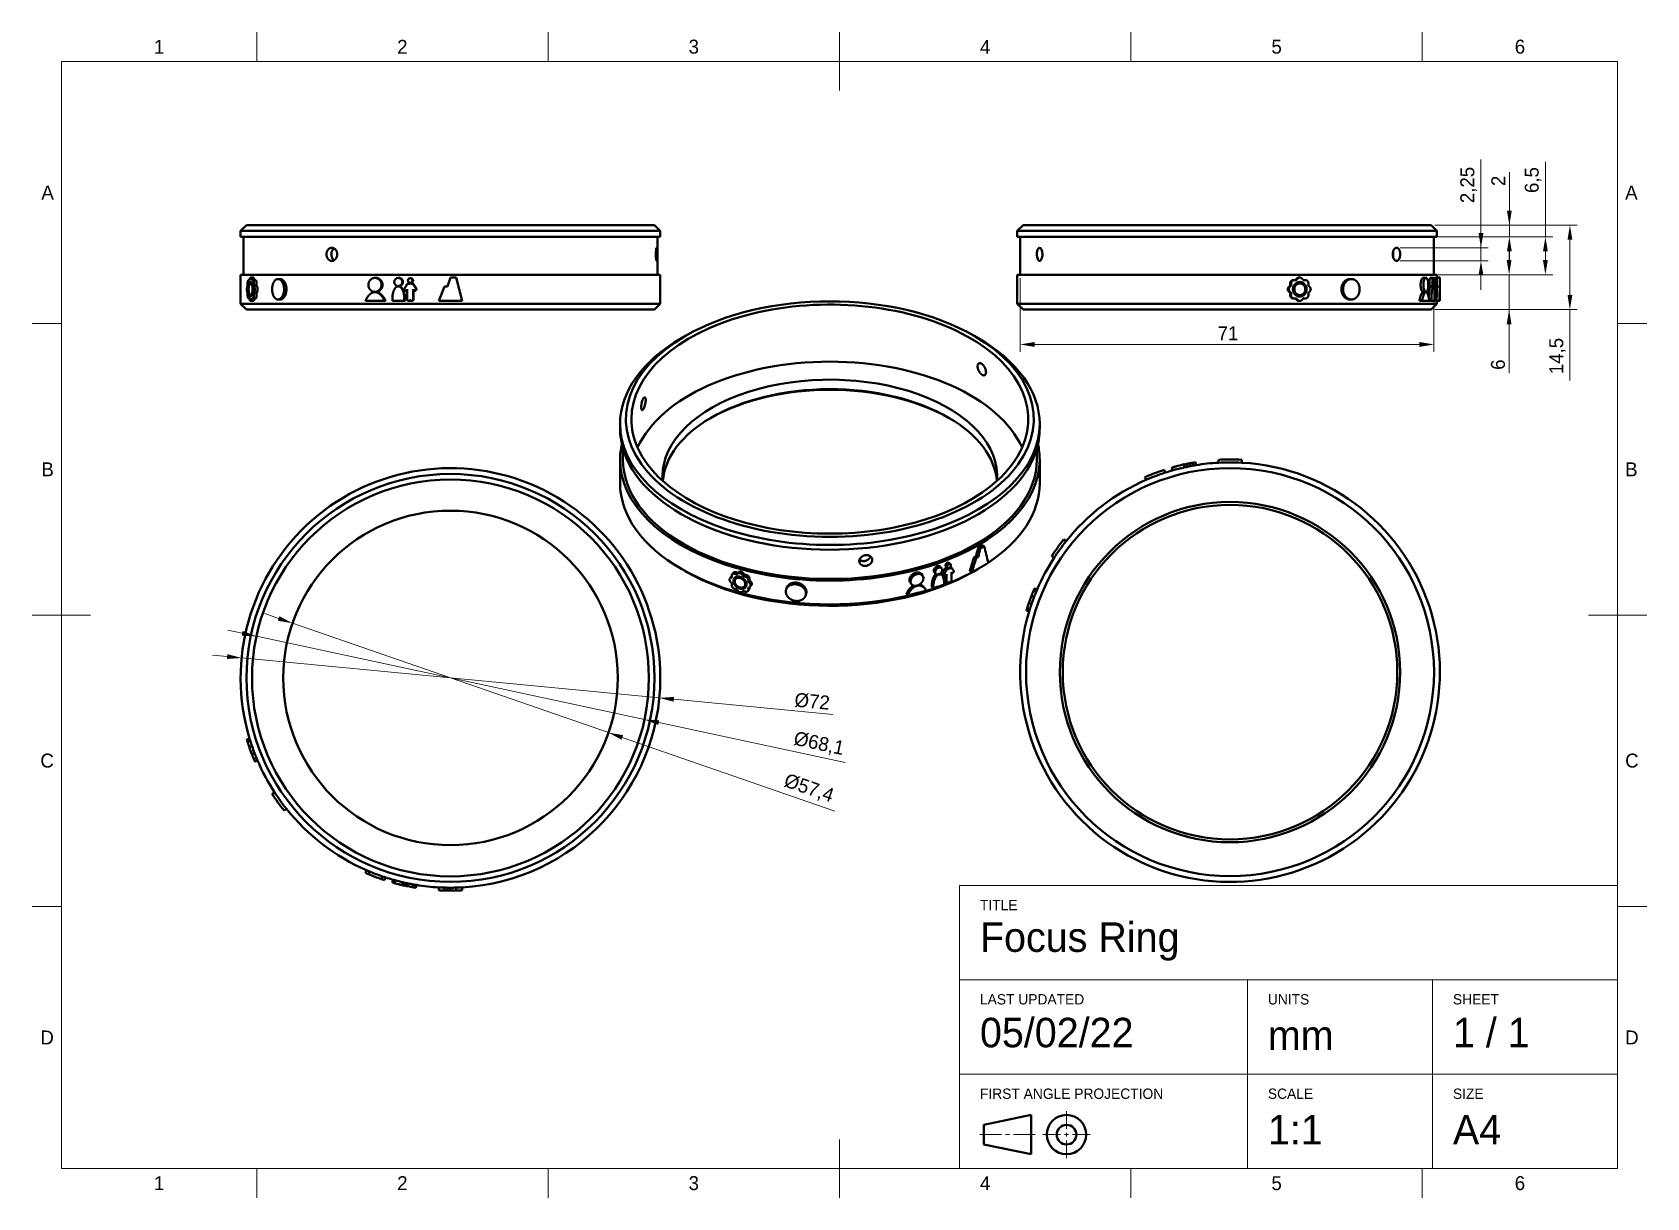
# Model space of a CAD drawing. Header units: millimetres. Extents: x 15 to 292, y 5 to 205.
import ezdxf

# ---------------------------------------------------------------- set-up
doc = ezdxf.new("R2010")
doc.units = ezdxf.units.MM
for name, color, linetype in [('Annotations', 7, 'Continuous'), ('Border', 7, 'Continuous'), ('Geometries', 7, 'Continuous')]:
    doc.layers.add(name, color=color, linetype=linetype)
doc.styles.add('Shapr0', font='txt', dxfattribs={"height": 2.3925})
doc.styles.add('Shapr1', font='txt', dxfattribs={"height": 2.3925})
doc.styles.add('Shapr3', font='txt', dxfattribs={"height": 2.3925})
doc.styles.add('Shapr4', font='txt', dxfattribs={"height": 2.3925})
doc.dimstyles.new('ISO-25', dxfattribs={"dimtxt": 2.5, "dimasz": 2.5, "dimexe": 1.25, "dimexo": 0.625, "dimtad": 1, "dimtxsty": 'Standard', "dimcen": 2.5, "dimadec": 0, "dimazin": 0, "dimtfac": 1, "dimtmove": 0, "dimatfit": 3, "dimfxl": 1, "dimarcsym": 0})

msp = doc.modelspace()

# ---------------------------------------------------------------- texts
at = {"layer": 'Border', "linetype": 'Continuous', "lineweight": 15, "char_height": 2.393, "width": 2.3925, "style": 'Shapr0'}
for s, insert, attachment_point in [('1', (36.75, 201.304), 8), ('2', (78.5, 201.304), 8), ('3', (128.5, 201.304), 8), ('4', (178.5, 201.304), 8), ('5', (228.5, 201.304), 8), ('6', (270.25, 201.304), 8), ('A', (18.696, 177.5), 6), ('A', (288.304, 177.5), 4), ('B', (18.696, 130), 6), ('B', (288.304, 130), 4), ('C', (18.696, 80), 6), ('C', (288.304, 80), 4), ('D', (18.696, 32.5), 6), ('D', (288.304, 32.5), 4), ('1', (36.75, 8.696), 2), ('2', (78.5, 8.696), 2), ('3', (128.5, 8.696), 2), ('4', (178.5, 8.696), 2), ('5', (228.5, 8.696), 2), ('6', (270.25, 8.696), 2)]:
    msp.add_mtext(s, dxfattribs=dict(at, insert=insert, attachment_point=attachment_point))
at = {"layer": 'Border', "linetype": 'Continuous', "lineweight": 15, "attachment_point": 1, "style": 'Shapr1'}
for s, insert, char_height in [('TITLE', (177.6, 56.1), 1.7705), ('Focus Ring', (177.6, 52.253), 5.0625), ('LAST UPDATED', (177.6, 39.935), 1.77045), ('UNITS', (227, 39.935), 1.7705), ('SHEET', (258.75, 39.935), 1.7705), ('05/02/22', (177.6, 35.874), 5.0625), ('1 / 1', (258.75, 35.874), 5.0625), ('mm', (227, 35.4), 5.0625), ('FIRST ANGLE PROJECTION', (177.6, 23.735), 1.77045), ('SCALE', (227, 23.735), 1.7705), ('SIZE', (258.75, 23.735), 1.7705), ('1:1', (227, 19.2), 5.0625), ('A4', (258.75, 19.2), 5.0625)]:
    msp.add_mtext(s, dxfattribs=dict(at, insert=insert, char_height=char_height))

# ---------------------------------------------------------------- blocks, each defined once
blk = doc.blocks.new('*D2')
at = {"layer": 'Annotations', "color": 0, "linetype": 'Continuous', "lineweight": 15}
for p, q in [((48.43, 97.87), (45.94, 98.11)), ((50.91, 97.63), (122.59, 90.77)), ((125.07, 90.53), (152.33, 87.92))]:
    blk.add_line(p, q, dxfattribs=at)
at = {"layer": 'Annotations', "color": 0}
for points in [[(48.39, 97.45), (48.46, 98.28), (50.91, 97.63)], [(125.11, 90.95), (125.04, 90.12), (122.59, 90.77)]]:
    blk.add_solid(points, dxfattribs=at)
at = {"layer": 'Defpoints', "color": 0}
for p in [(50.91, 97.63), (122.59, 90.77)]:
    blk.add_point(p, dxfattribs=at)
at = {"layer": 'Annotations', "color": 0, "lineweight": 15, "insert": (148.81, 90.16), "char_height": 2.393, "attachment_point": 5, "rotation": 354.5321, "style": 'Shapr4'}
blk.add_mtext('\\A1;%%c72', dxfattribs=at)
blk = doc.blocks.new('*D3')
at = {"layer": 'Annotations', "color": 0, "linetype": 'Continuous', "lineweight": 15}
for p, q in [((57.27, 104.41), (54.91, 105.23)), ((59.63, 103.59), (113.87, 84.81)), ((116.23, 83.99), (152.71, 71.36))]:
    blk.add_line(p, q, dxfattribs=at)
at = {"layer": 'Annotations', "color": 0}
for points in [[(57.13, 104.02), (57.4, 104.8), (59.63, 103.59)], [(116.37, 84.38), (116.1, 83.6), (113.87, 84.81)]]:
    blk.add_solid(points, dxfattribs=at)
at = {"layer": 'Defpoints', "color": 0}
for p in [(59.63, 103.59), (113.87, 84.81)]:
    blk.add_point(p, dxfattribs=at)
at = {"layer": 'Annotations', "color": 0, "lineweight": 15, "insert": (148.22, 75.16), "char_height": 2.3925, "attachment_point": 5, "rotation": 340.9003, "style": 'Shapr4'}
blk.add_mtext('\\A1;%%c57,4', dxfattribs=at)
blk = doc.blocks.new('*D4')
at = {"layer": 'Annotations', "color": 0, "linetype": 'Continuous', "lineweight": 15}
for p, q in [((51.01, 101.87), (48.57, 102.39)), ((53.46, 101.34), (120.04, 87.06)), ((122.49, 86.53), (154.49, 79.67))]:
    blk.add_line(p, q, dxfattribs=at)
at = {"layer": 'Annotations', "color": 0}
for points in [[(50.93, 101.46), (51.1, 102.27), (53.46, 101.34)], [(122.57, 86.94), (122.4, 86.13), (120.04, 87.06)]]:
    blk.add_solid(points, dxfattribs=at)
at = {"layer": 'Defpoints', "color": 0}
for p in [(53.46, 101.34), (120.04, 87.06)]:
    blk.add_point(p, dxfattribs=at)
at = {"layer": 'Annotations', "color": 0, "lineweight": 15, "insert": (149.96, 82.81), "char_height": 2.3925, "attachment_point": 5, "rotation": 347.8924, "style": 'Shapr4'}
blk.add_mtext('\\A1;%%c68,1', dxfattribs=at)
blk = doc.blocks.new('*D5')
at = {"layer": 'Annotations', "color": 0, "linetype": 'Continuous', "lineweight": 15}
for p, q in [((263.56, 168.03), (263.56, 183.14)), ((263.56, 170.53), (263.56, 173.03)), ((249.7, 168.03), (264.81, 168.03)), ((263.56, 165.78), (263.56, 168.03)), ((249.7, 165.78), (264.81, 165.78)), ((263.56, 163.28), (263.56, 160.78))]:
    blk.add_line(p, q, dxfattribs=at)
at = {"layer": 'Annotations', "color": 0}
for points in [[(263.15, 170.53), (263.98, 170.53), (263.56, 168.03)], [(263.98, 163.28), (263.15, 163.28), (263.56, 165.78)]]:
    blk.add_solid(points, dxfattribs=at)
at = {"layer": 'Defpoints', "color": 0}
for p in [(249.08, 168.03), (263.56, 168.03), (249.08, 165.78)]:
    blk.add_point(p, dxfattribs=at)
at = {"layer": 'Annotations', "color": 0, "lineweight": 15, "insert": (261.44, 178.79), "char_height": 2.393, "attachment_point": 5, "rotation": 90, "style": 'Shapr3'}
blk.add_mtext('\\A1;2,25', dxfattribs=at)
blk = doc.blocks.new('*D6')
at = {"layer": 'Annotations', "color": 0, "linetype": 'Continuous', "lineweight": 15}
for p, q in [((274.62, 169.9), (274.62, 182.79)), ((256.13, 169.9), (275.87, 169.9)), ((274.62, 167.4), (274.62, 165.9)), ((256.13, 163.4), (275.87, 163.4))]:
    blk.add_line(p, q, dxfattribs=at)
at = {"layer": 'Annotations', "color": 0}
for points in [[(275.03, 167.4), (274.2, 167.4), (274.62, 169.9)], [(274.2, 165.9), (275.03, 165.9), (274.62, 163.4)]]:
    blk.add_solid(points, dxfattribs=at)
at = {"layer": 'Defpoints', "color": 0}
for p in [(255.5, 169.9), (255.5, 163.4), (274.62, 163.4)]:
    blk.add_point(p, dxfattribs=at)
at = {"layer": 'Annotations', "color": 0, "lineweight": 15, "insert": (272.49, 179.64), "char_height": 2.393, "attachment_point": 5, "rotation": 90, "style": 'Shapr3'}
blk.add_mtext('\\A1;6,5', dxfattribs=at)
blk = doc.blocks.new('*D7')
at = {"layer": 'Annotations', "color": 0, "linetype": 'Continuous', "lineweight": 15}
for p, q in [((268.43, 171.9), (268.43, 181)), ((268.43, 174.4), (268.43, 176.9)), ((255.63, 171.9), (269.68, 171.9)), ((268.43, 169.9), (268.43, 171.9)), ((256.13, 169.9), (269.68, 169.9)), ((268.43, 167.4), (268.43, 164.9))]:
    blk.add_line(p, q, dxfattribs=at)
at = {"layer": 'Annotations', "color": 0}
for points in [[(268.02, 174.4), (268.85, 174.4), (268.43, 171.9)], [(268.85, 167.4), (268.02, 167.4), (268.43, 169.9)]]:
    blk.add_solid(points, dxfattribs=at)
at = {"layer": 'Defpoints', "color": 0}
for p in [(255, 171.9), (268.43, 171.9), (255.5, 169.9)]:
    blk.add_point(p, dxfattribs=at)
at = {"layer": 'Annotations', "color": 0, "lineweight": 15, "insert": (266.54, 179.5), "char_height": 2.393, "attachment_point": 5, "rotation": 90, "style": 'Shapr3'}
blk.add_mtext('\\A1;2', dxfattribs=at)
blk = doc.blocks.new('*D8')
at = {"layer": 'Annotations', "color": 0, "linetype": 'Continuous', "lineweight": 15}
for p, q in [((268.39, 165.9), (268.39, 168.4)), ((256.13, 163.4), (269.64, 163.4)), ((268.39, 157.4), (268.39, 163.4)), ((255.62, 157.4), (269.64, 157.4)), ((268.39, 157.4), (268.39, 146.52)), ((268.39, 154.9), (268.39, 152.4))]:
    blk.add_line(p, q, dxfattribs=at)
at = {"layer": 'Annotations', "color": 0}
for points in [[(267.97, 165.9), (268.8, 165.9), (268.39, 163.4)], [(268.8, 154.9), (267.97, 154.9), (268.39, 157.4)]]:
    blk.add_solid(points, dxfattribs=at)
at = {"layer": 'Defpoints', "color": 0}
for p in [(255.5, 163.4), (268.39, 163.4), (255, 157.4)]:
    blk.add_point(p, dxfattribs=at)
at = {"layer": 'Annotations', "color": 0, "lineweight": 15, "insert": (266.49, 147.96), "char_height": 2.393, "attachment_point": 5, "rotation": 90, "style": 'Shapr3'}
blk.add_mtext('\\A1;6', dxfattribs=at)
blk = doc.blocks.new('*D9')
at = {"layer": 'Annotations', "color": 0, "linetype": 'Continuous', "lineweight": 15}
for p, q in [((255.63, 171.9), (280.07, 171.9)), ((278.82, 169.4), (278.82, 159.9)), ((255.62, 157.4), (280.07, 157.4)), ((278.82, 157.4), (278.82, 145.27))]:
    blk.add_line(p, q, dxfattribs=at)
at = {"layer": 'Annotations', "color": 0}
for points in [[(279.24, 169.4), (278.41, 169.4), (278.82, 171.9)], [(278.41, 159.9), (279.24, 159.9), (278.82, 157.4)]]:
    blk.add_solid(points, dxfattribs=at)
at = {"layer": 'Defpoints', "color": 0}
for p in [(255, 171.9), (255, 157.4), (278.82, 157.4)]:
    blk.add_point(p, dxfattribs=at)
at = {"layer": 'Annotations', "color": 0, "lineweight": 15, "insert": (276.7, 149.44), "char_height": 2.393, "attachment_point": 5, "rotation": 90, "style": 'Shapr3'}
blk.add_mtext('\\A1;14,5', dxfattribs=at)
blk = doc.blocks.new('*D10')
at = {"layer": 'Annotations', "color": 0, "linetype": 'Continuous', "lineweight": 15}
for p, q in [((184.5, 162.78), (184.5, 150.18)), ((255.5, 162.78), (255.5, 150.18)), ((253, 151.43), (187, 151.43))]:
    blk.add_line(p, q, dxfattribs=at)
at = {"layer": 'Annotations', "color": 0}
for points in [[(187, 151.85), (187, 151.01), (184.5, 151.43)], [(253, 151.01), (253, 151.85), (255.5, 151.43)]]:
    blk.add_solid(points, dxfattribs=at)
at = {"layer": 'Defpoints', "color": 0}
for p in [(184.5, 163.4), (255.5, 163.4), (184.5, 151.43)]:
    blk.add_point(p, dxfattribs=at)
at = {"layer": 'Annotations', "color": 0, "lineweight": 15, "insert": (220.15, 153.33), "char_height": 2.393, "attachment_point": 5, "style": 'Shapr3'}
blk.add_mtext('\\A1;71', dxfattribs=at)
blk = doc.blocks.new('*U11')
at = {"layer": 'Border', "linetype": 'Continuous', "lineweight": 15}
for p, q in [((287, 58.6), (174.1, 58.6)), ((174.1, 10), (174.1, 58.6)), ((287, 10), (287, 58.6)), ((287, 42.4), (174.1, 42.4)), ((223.5, 10), (223.5, 42.4)), ((255.25, 10), (255.25, 42.4)), ((287, 26.2), (174.1, 26.2)), ((192.450088, 16.837486), (192.450088, 19.875004)), ((177.6, 15.82498), (181.312522, 15.82498)), ((181.987526, 15.82498), (182.66253, 15.82498)), ((187.050056, 15.82498), (183.337534, 15.82498)), ((191.437582, 15.82498), (188.400064, 15.82498)), ((192.112586, 15.82498), (192.78759, 15.82498)), ((192.450088, 15.487478), (192.450088, 16.162482)), ((192.450088, 14.812474), (192.450088, 11.774956)), ((193.462594, 15.82498), (196.500112, 15.82498)), ((287, 10), (174.1, 10))]:
    blk.add_line(p, q, dxfattribs=at)
at = {"layer": 'Border', "linetype": 'Continuous', "lineweight": 40}
for p, q in [((178.275004, 17.51249), (186.375052, 19.2)), ((178.275004, 17.51249), (178.275004, 14.13747)), ((186.375052, 19.2), (186.375052, 12.44996)), ((178.275004, 14.13747), (186.375052, 12.44996))]:
    blk.add_line(p, q, dxfattribs=at)
for radius in [3.37502, 1.68751]:
    blk.add_circle((192.450088, 15.82498), radius, dxfattribs=at)

# ---------------------------------------------------------------- dimensions: what is measured, and where the dimension line sits
at = {"layer": 'Annotations', "linetype": 'Continuous', "lineweight": 15}
for base, p1, p2, angle, picture, middle in [((263.562, 168.025), (249.08, 165.775), (249.08, 168.025), 90, '*D5', (263.562, 178.79)), ((268.432, 171.9), (255.5, 169.9), (255, 171.9), 90, '*D7', (268.432, 179.504)), ((274.616, 163.4), (255.5, 169.9), (255.5, 163.4), 90, '*D6', (274.616, 179.636)), ((278.825, 157.4), (255, 171.9), (254.996, 157.4), 270, '*D9', (278.825, 149.442)), ((268.386, 163.4), (254.996, 157.4), (255.5, 163.4), 90, '*D8', (268.386, 147.96))]:
    dim = msp.add_linear_dim(base=base, p1=p1, p2=p2, angle=angle, dimstyle='ISO-25', override={"dimscale": 1, "dimgap": 0.7, "dimdec": 2, "dimlfac": 1, "dimrnd": 0.01, "dimzin": 8, "dimdsep": 44, "dimtxsty": 'Shapr3', "dimse1": 0, "dimse2": 0, "dimadec": 2, "dimtol": 0, "dimlim": 0, "dimtp": 0, "dimtm": 0, "dimtfac": 0.6, "dimtdec": 8, "dimfrac": 2, "dimtolj": 1, "dimlwd": 15, "dimlwe": 15}, dxfattribs=at)
    dim.commit()
    dim.dimension.update_dxf_attribs({"geometry": picture, "text_midpoint": middle, "dimtype": 160})
dim = msp.add_linear_dim(base=(184.5, 151.43), p1=(255.5, 163.4), p2=(184.5, 163.4), dimstyle='ISO-25', override={"dimscale": 1, "dimgap": 0.7, "dimdec": 2, "dimlfac": 1, "dimrnd": 0.01, "dimzin": 8, "dimdsep": 44, "dimtxsty": 'Shapr3', "dimse1": 0, "dimse2": 0, "dimadec": 2, "dimtol": 0, "dimlim": 0, "dimtp": 0, "dimtm": 0, "dimtfac": 0.6, "dimtdec": 8, "dimfrac": 2, "dimtolj": 1, "dimlwd": 15, "dimlwe": 15}, dxfattribs=at)
dim.commit()
dim.dimension.update_dxf_attribs({"geometry": '*D10', "text_midpoint": (220.155, 151.43), "dimtype": 160})
for p1, p2, picture, middle in [((59.63, 103.591), (113.87, 84.809), '*D3', (147.526, 73.155)), ((53.457, 101.342), (120.043, 87.058), '*D4', (149.512, 80.736)), ((50.914, 97.63), (122.586, 90.77), '*D2', (148.632, 88.276))]:
    dim = msp.add_diameter_dim_2p(p1=p1, p2=p2, dimstyle='ISO-25', override={"dimscale": 1, "dimgap": 0.7, "dimdec": 2, "dimlfac": 1, "dimrnd": 0.01, "dimzin": 8, "dimdsep": 44, "dimtxsty": 'Shapr4', "dimcen": 2.5, "dimadec": 2, "dimtol": 0, "dimlim": 0, "dimtp": 0, "dimtm": 0, "dimtfac": 0.6, "dimtdec": 8, "dimtofl": 1, "dimfrac": 2, "dimtolj": 1, "dimlwd": 15, "dimlwe": 15}, dxfattribs=at)
    dim.commit()
    dim.dimension.update_dxf_attribs({"geometry": picture, "text_midpoint": middle, "dimtype": 163})

# ---------------------------------------------------------------- linework, layer by layer
at = {"layer": 'Border', "linetype": 'Continuous', "lineweight": 15}
for p, q in [((53.5, 200), (53.5, 205)), ((103.5, 200), (103.5, 205)), ((153.5, 195), (153.5, 205)), ((203.5, 200), (203.5, 205)), ((253.5, 200), (253.5, 205)), ((287, 200), (20, 200)), ((20, 200), (20, 10)), ((287, 10), (287, 200)), ((20, 155), (15, 155)), ((287, 155), (292, 155)), ((25, 105), (15, 105)), ((282, 105), (292, 105)), ((20, 55), (15, 55)), ((287, 55), (292, 55)), ((153.5, 15), (153.5, 5)), ((20, 10), (287, 10)), ((53.5, 10), (53.5, 5)), ((103.5, 10), (103.5, 5)), ((203.5, 10), (203.5, 5)), ((253.5, 10), (253.5, 5))]:
    msp.add_line(p, q, dxfattribs=at)
at = {"layer": 'Geometries', "linetype": 'Continuous', "lineweight": 40}
for p, q in [((50.75, 170.9), (51.75, 171.9)), ((121.75, 171.9), (51.75, 171.9)), ((122.75, 170.9), (121.75, 171.9)), ((184, 170.9), (185, 171.9)), ((255, 171.9), (185, 171.9)), ((256, 170.9), (255, 171.9)), ((50.75, 170.9), (122.75, 170.9)), ((50.75, 170.9), (50.75, 169.9)), ((50.75, 169.9), (51.25, 169.9)), ((51.25, 169.9), (122.25, 169.9)), ((51.25, 169.9), (51.25, 163.4)), ((122.25, 169.9), (122.75, 169.9)), ((122.25, 169.9), (122.25, 163.4)), ((122.75, 170.9), (122.75, 169.9)), ((184, 170.9), (256, 170.9)), ((184, 170.9), (184, 169.9)), ((184, 169.9), (184.5, 169.9)), ((184.5, 169.9), (255.5, 169.9)), ((184.5, 169.9), (184.5, 163.4)), ((255.5, 169.9), (256, 169.9)), ((255.5, 169.9), (255.5, 163.4)), ((256, 170.9), (256, 169.9)), ((50.75, 163.4), (51.25, 163.4)), ((50.75, 163.4), (50.75, 158.4)), ((51.25, 163.4), (122.25, 163.4)), ((52.044, 160.925), (52.039, 160.9)), ((52.039, 160.9), (52.044, 160.875)), ((52.039, 160.9), (52.122, 160.9)), ((52.044, 160.925), (52.122, 160.925)), ((52.044, 160.875), (52.122, 160.875)), ((52.247, 162.481), (52.138, 162.481)), ((52.155, 161.795), (52.153, 161.766)), ((52.153, 161.766), (52.283, 161.766)), ((52.165, 161.802), (52.155, 161.795)), ((52.155, 161.795), (52.301, 161.795)), ((52.165, 161.802), (52.305, 161.802)), ((52.305, 161.802), (52.301, 161.795)), ((52.443, 162.15), (52.46, 162.15)), ((52.921, 162.9), (52.451, 162.9)), ((52.672, 161.9), (52.451, 161.9)), ((52.715, 161.9), (52.672, 161.9)), ((52.767, 161.795), (52.757, 161.802)), ((52.77, 161.766), (52.767, 161.795)), ((53.135, 162.481), (52.787, 162.481)), ((52.904, 160.9), (52.898, 160.925)), ((52.898, 160.875), (52.904, 160.9)), ((53.008, 161.538), (53.479, 161.538)), ((53.257, 162.481), (53.135, 162.481)), ((57.552, 162.65), (57.146, 162.65)), ((73.966, 162.85), (73.788, 162.85)), ((77.919, 162.85), (77.796, 162.85)), ((77.919, 161.45), (77.796, 161.45)), ((77.919, 161.4), (77.796, 161.4)), ((79.345, 160.9), (79.345, 160.703)), ((79.345, 160.703), (79.345, 159.15)), ((79.587, 161.85), (79.492, 161.85)), ((79.93, 162.8), (79.835, 162.8)), ((79.93, 162), (79.835, 162)), ((79.93, 161.9), (79.835, 161.9)), ((80.274, 161.85), (80.179, 161.85)), ((80.327, 160.9), (80.327, 159.15)), ((80.488, 161.724), (80.393, 161.724)), ((80.422, 160.703), (80.422, 159.15)), ((80.882, 161.024), (80.787, 161.024)), ((84.75, 158.9), (85.75, 161.4)), ((85.75, 161.4), (86.25, 161.4)), ((86.25, 161.4), (86.75, 162.9)), ((86.75, 162.9), (87.75, 162.9)), ((86.75, 162.9), (86.75, 162.9)), ((87.75, 162.9), (88.75, 158.9)), ((122.25, 163.4), (122.75, 163.4)), ((122.75, 163.4), (122.75, 158.4)), ((184, 163.4), (184.5, 163.4)), ((184, 163.4), (184, 158.4)), ((184.5, 163.4), (255.5, 163.4)), ((231.025, 161.538), (230.854, 161.538)), ((231.302, 160.925), (231.288, 160.9)), ((231.288, 160.9), (231.302, 160.875)), ((231.588, 162.481), (231.417, 162.481)), ((231.639, 161.795), (231.633, 161.766)), ((231.666, 161.802), (231.639, 161.795)), ((232.484, 162.9), (232.313, 162.9)), ((232.313, 161.9), (232.484, 161.9)), ((232.507, 162.15), (232.46, 162.15)), ((233.123, 161.802), (233.149, 161.795)), ((233.294, 161.802), (233.123, 161.802)), ((233.32, 161.795), (233.149, 161.795)), ((233.149, 161.795), (233.156, 161.766)), ((233.327, 161.766), (233.156, 161.766)), ((233.371, 162.481), (233.2, 162.481)), ((233.32, 161.795), (233.294, 161.802)), ((233.327, 161.766), (233.32, 161.795)), ((233.651, 160.925), (233.48, 160.925)), ((233.48, 160.925), (233.494, 160.9)), ((233.494, 160.9), (233.48, 160.875)), ((233.651, 160.875), (233.48, 160.875)), ((233.665, 160.9), (233.494, 160.9)), ((233.665, 160.9), (233.651, 160.925)), ((233.651, 160.875), (233.665, 160.9)), ((241.058, 162.65), (241.351, 162.65)), ((253.654, 162.85), (254.05, 162.85)), ((254.05, 162.85), (254.121, 162.85)), ((254.9, 162.85), (255.385, 162.85)), ((254.9, 161.45), (255.204, 161.45)), ((255.198, 161.4), (254.9, 161.4)), ((255.385, 161.4), (255.198, 161.4)), ((255.204, 161.45), (255.385, 161.45)), ((255.448, 162.8), (255.839, 162.8)), ((255.5, 163.4), (256, 163.4)), ((255.521, 161.724), (255.727, 161.724)), ((255.771, 161.85), (255.54, 161.85)), ((255.541, 161.024), (255.643, 161.024)), ((255.839, 161.9), (255.545, 161.9)), ((255.552, 162), (255.839, 162)), ((255.741, 160.9), (255.741, 159.15)), ((255.904, 161.85), (255.868, 161.85)), ((255.93, 160.9), (255.93, 160.65)), ((255.997, 161.4), (255.986, 161.4)), ((256.486, 161.4), (255.997, 161.4)), ((256, 163.4), (256, 162.9)), ((256.5, 162.9), (256, 162.9)), ((256.486, 161.4), (256.497, 161.4)), ((256.5, 158.9), (256.5, 162.9)), ((122.75, 158.4), (50.75, 158.4)), ((50.75, 158.4), (51.75, 157.4)), ((52.138, 159.319), (52.247, 159.319)), ((52.153, 160.034), (52.283, 160.034)), ((52.153, 160.034), (52.155, 160.006)), ((52.155, 160.006), (52.301, 160.006)), ((52.155, 160.006), (52.165, 159.999)), ((52.165, 159.999), (52.305, 159.999)), ((52.301, 160.006), (52.305, 159.999)), ((52.443, 159.651), (52.46, 159.651)), ((52.451, 159.9), (52.672, 159.9)), ((52.451, 158.9), (52.921, 158.9)), ((52.7, 159.9), (52.672, 159.9)), ((52.715, 159.9), (52.7, 159.9)), ((52.757, 159.999), (52.767, 160.006)), ((52.767, 160.006), (52.77, 160.034)), ((52.787, 159.319), (53.135, 159.319)), ((53.008, 160.262), (53.479, 160.262)), ((53.135, 159.319), (53.257, 159.319)), ((57.552, 159.15), (57.146, 159.15)), ((75.453, 158.9), (72.154, 158.9)), ((73.966, 160.45), (73.788, 160.45)), ((73.966, 160.4), (73.788, 160.4)), ((75.453, 158.9), (75.631, 158.9)), ((78.813, 158.9), (76.789, 158.9)), ((78.813, 158.9), (78.946, 158.9)), ((79.1, 160.65), (79.195, 160.65)), ((79.59, 158.9), (79.685, 158.9)), ((80.081, 158.9), (80.176, 158.9)), ((80.327, 159.15), (80.422, 159.15)), ((80.573, 160.65), (80.668, 160.65)), ((88.75, 158.9), (84.75, 158.9)), ((122.75, 158.4), (121.75, 157.4)), ((256, 158.4), (184, 158.4)), ((184, 158.4), (185, 157.4)), ((231.025, 160.262), (230.854, 160.262)), ((231.417, 159.319), (231.588, 159.319)), ((231.633, 160.034), (231.639, 160.006)), ((231.639, 160.006), (231.666, 159.999)), ((232.313, 159.9), (232.484, 159.9)), ((232.313, 158.9), (232.484, 158.9)), ((232.507, 159.651), (232.46, 159.651)), ((233.149, 160.006), (233.123, 159.999)), ((233.294, 159.999), (233.123, 159.999)), ((233.156, 160.034), (233.149, 160.006)), ((233.32, 160.006), (233.149, 160.006)), ((233.327, 160.034), (233.156, 160.034)), ((233.2, 159.319), (233.371, 159.319)), ((233.294, 159.999), (233.32, 160.006)), ((233.32, 160.006), (233.327, 160.034)), ((241.058, 159.15), (241.351, 159.15)), ((253.455, 158.9), (252.987, 158.9)), ((254.708, 158.9), (253.455, 158.9)), ((253.654, 160.45), (254.05, 160.45)), ((254.121, 160.4), (253.654, 160.4)), ((254.05, 160.45), (254.121, 160.45)), ((255.058, 158.9), (254.708, 158.9)), ((256, 158.4), (255, 157.4)), ((255.058, 158.901), (255.058, 158.9)), ((255.671, 158.9), (255.058, 158.9)), ((255.593, 160.65), (255.69, 160.65)), ((255.741, 159.15), (255.669, 159.15)), ((255.672, 158.9), (255.791, 158.9)), ((255.791, 158.9), (255.886, 158.9)), ((255.93, 160.65), (255.974, 160.65)), ((255.93, 160.65), (255.93, 159.15)), ((256, 158.9), (255.944, 158.9)), ((256.446, 158.9), (256, 158.9)), ((256, 158.9), (256, 158.4)), ((256.5, 158.9), (256.446, 158.9)), ((51.75, 157.4), (86.229, 157.4)), ((86.229, 157.4), (121.75, 157.4)), ((185, 157.4), (254.996, 157.4)), ((254.996, 157.4), (255, 157.4)), ((126.389, 152.499), (127.096, 152.907)), ((177.301, 152.499), (176.593, 152.907)), ((120.086, 142.362), (120.141, 142.329)), ((115.845, 137.802), (115.845, 136.986)), ((187.845, 137.802), (187.845, 136.986)), ((116.345, 133.534), (116.345, 131.678)), ((187.345, 133.534), (187.345, 131.678)), ((115.845, 131.678), (115.845, 127.596)), ((187.845, 131.678), (187.845, 127.596)), ((210.645, 129.82), (210.535, 130.258)), ((210.546, 130.255), (210.655, 129.823)), ((210.874, 130.41), (211.551, 130.581)), ((210.874, 130.41), (210.88, 130.388)), ((211.213, 130.476), (211.216, 130.477)), ((211.569, 130.586), (211.551, 130.581)), ((211.569, 130.586), (211.562, 130.584)), ((212.57, 130.868), (212.703, 130.341)), ((212.686, 130.452), (212.581, 130.866)), ((212.612, 130.833), (212.686, 130.452)), ((212.714, 130.344), (212.686, 130.452)), ((213.101, 130.938), (213.196, 130.447)), ((213.199, 130.96), (213.592, 131.036)), ((213.199, 130.958), (213.199, 130.96)), ((213.592, 131.036), (213.592, 131.036)), ((213.592, 131.036), (213.687, 130.545)), ((213.594, 131.037), (213.985, 131.112)), ((213.985, 131.11), (213.985, 131.112)), ((214.083, 131.128), (214.178, 130.637)), ((214.671, 130.721), (214.576, 131.212)), ((218.506, 131.643), (218.506, 131.141)), ((222.506, 131.643), (222.506, 131.141)), ((205.911, 128.652), (206.089, 128.184)), ((209.209, 129.905), (209.387, 129.437)), ((177.654, 116.369), (177.3, 116.573)), ((177.654, 116.369), (177.654, 116.369)), ((178.352, 116.783), (177.998, 116.987)), ((192.366, 117.65), (191.96, 117.943)), ((172.557, 113.712), (172.276, 113.952)), ((176.937, 114.742), (176.584, 114.946)), ((177.298, 114.942), (176.944, 115.146)), ((190.319, 114.811), (189.912, 115.104)), ((126.389, 112.899), (127.096, 112.491)), ((134.915, 111.528), (134.703, 111.266)), ((135.292, 112.254), (135.08, 111.992)), ((135.295, 110.875), (135.282, 110.858)), ((135.282, 110.858), (135.295, 110.834)), ((135.295, 110.875), (135.493, 111.12)), ((135.295, 110.834), (135.507, 111.096)), ((135.493, 111.12), (135.507, 111.137)), ((135.507, 111.096), (135.493, 111.12)), ((135.613, 111.493), (135.607, 111.471)), ((135.607, 111.471), (135.624, 111.492)), ((135.624, 111.492), (135.613, 111.493)), ((135.638, 111.491), (135.624, 111.492)), ((135.857, 111.434), (135.645, 111.172)), ((135.843, 111.955), (136.055, 112.216)), ((137, 111.643), (137.211, 111.905)), ((137.234, 111.056), (137.208, 111.069)), ((137.241, 111.031), (137.234, 111.056)), ((137.828, 110.7), (138.04, 110.962)), ((167.748, 111.773), (167.543, 112.037)), ((169.789, 112.304), (170.045, 112.056)), ((170.045, 112.056), (170.047, 112.054)), ((171.021, 113.06), (170.763, 113.31)), ((171.209, 112.217), (171.489, 111.978)), ((171.227, 111.996), (171.507, 111.756)), ((171.545, 112.914), (171.825, 112.675)), ((171.601, 111.726), (171.601, 110.833)), ((171.881, 110.594), (171.601, 110.833)), ((171.757, 113.344), (171.936, 113.191)), ((171.843, 113.095), (172.123, 112.856)), ((171.881, 112.023), (171.881, 110.594)), ((171.936, 113.191), (172.038, 113.104)), ((172.471, 112.992), (172.343, 113.102)), ((172.747, 113.06), (172.521, 113.254)), ((172.71, 112.347), (172.71, 112.276)), ((172.71, 112.276), (172.754, 112.238)), ((172.71, 112.276), (172.71, 110.918)), ((176.202, 112.309), (175.847, 112.514)), ((177.301, 112.899), (176.593, 112.491)), ((135.607, 110.057), (135.727, 110.206)), ((135.607, 110.057), (135.613, 110.032)), ((135.613, 110.032), (135.74, 110.189)), ((135.613, 110.032), (135.638, 110.019)), ((135.638, 110.019), (135.757, 110.166)), ((136.396, 109.524), (136.536, 109.698)), ((136.419, 109.506), (136.57, 109.693)), ((136.442, 109.512), (136.587, 109.691)), ((137.201, 109.915), (137.413, 110.177)), ((137.208, 109.597), (137.42, 109.858)), ((137.208, 109.597), (137.234, 109.596)), ((137.234, 109.596), (137.241, 109.617)), ((137.241, 109.617), (137.435, 109.858)), ((137.435, 109.858), (137.42, 109.858)), ((137.435, 109.858), (137.452, 109.879)), ((137.574, 110.241), (137.561, 110.265)), ((137.561, 110.224), (137.575, 110.241)), ((137.561, 110.224), (137.574, 110.241)), ((137.575, 110.241), (137.574, 110.241)), ((137.783, 109.117), (137.995, 109.379)), ((138.177, 109.863), (138.389, 110.126)), ((144.41, 109.616), (144.33, 109.33)), ((147.7, 108.385), (147.78, 108.671)), ((165.18, 108.388), (164.975, 108.652)), ((165.649, 110.562), (165.854, 110.299)), ((168.252, 109.433), (168.047, 109.697)), ((169.591, 109.626), (169.363, 109.847)), ((171.646, 110.724), (171.927, 110.485)), ((172.288, 110.691), (172.342, 110.645)), ((186.429, 108.272), (186.432, 108.282)), ((186.429, 108.272), (186.431, 108.278)), ((186.431, 108.278), (186.432, 108.282)), ((186.431, 108.278), (186.901, 108.107)), ((186.524, 108.518), (186.526, 108.524)), ((186.78, 109.154), (186.78, 109.155)), ((187.251, 108.984), (186.78, 109.155)), ((187.414, 109.37), (186.942, 109.542)), ((185.574, 105.783), (186.046, 105.611)), ((185.699, 106.183), (185.699, 106.185)), ((185.699, 106.183), (185.699, 106.183)), ((185.699, 106.183), (186.169, 106.012)), ((185.711, 106.221), (185.711, 106.222)), ((185.711, 106.221), (185.711, 106.221)), ((185.878, 106.736), (185.882, 106.749)), ((185.91, 106.83), (185.912, 106.837)), ((185.994, 107.078), (186, 107.095)), ((185.994, 107.078), (185.995, 107.079)), ((185.995, 107.079), (186.465, 106.908)), ((52.289, 83.786), (51.818, 83.614)), ((52.413, 83.385), (51.942, 83.214)), ((51.942, 83.213), (51.942, 83.214)), ((52.155, 82.561), (52.153, 82.567)), ((52.242, 82.307), (52.237, 82.321)), ((52.238, 82.318), (52.237, 82.321)), ((52.238, 82.318), (52.708, 82.489)), ((52.242, 82.307), (52.238, 82.318)), ((52.451, 81.716), (52.45, 81.719)), ((52.451, 81.716), (52.45, 81.719)), ((52.452, 81.713), (52.451, 81.716)), ((52.452, 81.713), (52.451, 81.716)), ((52.675, 81.118), (52.668, 81.136)), ((52.675, 81.119), (53.145, 81.29)), ((52.675, 81.118), (52.675, 81.119)), ((52.77, 80.873), (52.767, 80.88)), ((52.806, 80.781), (52.801, 80.793)), ((53.024, 80.242), (53.494, 80.413)), ((53.009, 80.279), (53.008, 80.28)), ((53.009, 80.279), (53.009, 80.279)), ((53.024, 80.242), (53.023, 80.243)), ((53.024, 80.242), (53.024, 80.242)), ((53.186, 79.855), (53.657, 80.027)), ((56.562, 74.586), (56.156, 74.293)), ((58.61, 71.747), (58.203, 71.454)), ((72.154, 60.745), (72.332, 61.213)), ((72.851, 60.991), (72.674, 60.523)), ((75.095, 60.139), (74.917, 59.671)), ((75.453, 59.492), (75.631, 59.96)), ((76.888, 59.577), (76.778, 59.139)), ((77.123, 59.01), (77.118, 58.987)), ((77.795, 58.816), (77.118, 58.987)), ((77.242, 59.478), (77.123, 59.01)), ((78.475, 58.644), (77.795, 58.816)), ((77.812, 58.811), (77.795, 58.816)), ((78.475, 58.644), (78.599, 59.135)), ((78.93, 58.945), (78.824, 58.531)), ((78.93, 58.945), (78.856, 58.564)), ((78.983, 59.048), (78.888, 58.557)), ((78.951, 59.055), (78.93, 58.945)), ((79.374, 58.964), (79.279, 58.473)), ((79.538, 58.93), (79.443, 58.439)), ((79.443, 58.439), (79.443, 58.437)), ((80.228, 58.285), (79.443, 58.437)), ((80.228, 58.285), (80.229, 58.287)), ((80.229, 58.287), (80.323, 58.778)), ((80.488, 58.749), (80.393, 58.258)), ((80.882, 58.681), (80.787, 58.19)), ((80.82, 58.185), (80.915, 58.676)), ((84.75, 57.754), (84.75, 58.256)), ((85.75, 57.714), (85.75, 58.214)), ((86.25, 57.703), (86.25, 58.203)), ((86.75, 57.7), (86.75, 58.2)), ((87.75, 57.714), (87.75, 58.214)), ((88.75, 57.754), (88.75, 58.256)), ((86.75, 57.7), (86.75, 57.7))]:
    msp.add_line(p, q, dxfattribs=at)
at = {"layer": 'Geometries', "linetype": 'Continuous', "lineweight": 40, "flags": 128}
for points in [[(65.6, 167.469), (65.59, 167.447), (65.581, 167.425), (65.572, 167.403), (65.563, 167.381), (65.555, 167.358), (65.547, 167.335), (65.539, 167.312), (65.532, 167.289), (65.526, 167.266), (65.519, 167.242), (65.513, 167.217), (65.508, 167.192), (65.502, 167.167), (65.498, 167.141), (65.493, 167.115), (65.49, 167.091), (65.487, 167.066), (65.484, 167.042), (65.482, 167.017), (65.48, 166.992), (65.478, 166.968), (65.477, 166.943), (65.477, 166.918), (65.477, 166.893), (65.477, 166.868), (65.478, 166.842), (65.479, 166.816), (65.481, 166.79), (65.483, 166.764), (65.486, 166.738), (65.489, 166.713), (65.493, 166.689), (65.497, 166.665), (65.501, 166.64), (65.506, 166.616), (65.511, 166.592), (65.517, 166.568), (65.523, 166.545), (65.529, 166.521), (65.536, 166.498), (65.544, 166.474), (65.552, 166.449), (65.561, 166.426), (65.57, 166.402), (65.58, 166.379), (65.589, 166.357), (65.599, 166.335), (65.609, 166.314), (65.62, 166.293), (65.631, 166.272), (65.642, 166.252), (65.654, 166.231), (65.666, 166.212), (65.678, 166.192), (65.691, 166.173), (65.705, 166.153), (65.719, 166.134), (65.734, 166.115), (65.748, 166.096), (65.764, 166.078), (65.778, 166.062), (65.794, 166.045), (65.809, 166.029), (65.825, 166.014), (65.841, 165.999), (65.857, 165.984), (65.873, 165.97), (65.89, 165.956), (65.907, 165.943), (65.925, 165.93), (65.943, 165.917), (65.962, 165.904), (65.98, 165.893), (66, 165.881), (66.019, 165.87), (66.037, 165.861), (66.056, 165.851), (66.075, 165.843), (66.094, 165.834), (66.114, 165.827), (66.133, 165.82), (66.152, 165.813), (66.172, 165.807), (66.192, 165.801), (66.212, 165.796), (66.233, 165.791), (66.254, 165.787), (66.275, 165.784), (66.296, 165.781), (66.317, 165.779), (66.338, 165.777), (66.358, 165.776), (66.378, 165.775), (66.388, 165.775)], [(66.388, 168.025), (66.373, 168.025), (66.353, 168.024), (66.331, 168.023), (66.31, 168.021), (66.289, 168.019), (66.267, 168.016), (66.246, 168.012), (66.226, 168.008), (66.206, 168.003), (66.186, 167.998), (66.167, 167.992), (66.147, 167.986), (66.128, 167.979), (66.108, 167.972), (66.089, 167.964), (66.07, 167.956), (66.051, 167.947), (66.032, 167.937), (66.012, 167.926), (65.993, 167.916), (65.974, 167.904), (65.955, 167.892), (65.937, 167.88), (65.92, 167.867), (65.903, 167.854), (65.886, 167.841), (65.869, 167.827), (65.853, 167.813), (65.836, 167.798), (65.821, 167.783), (65.805, 167.767), (65.79, 167.751), (65.774, 167.734), (65.758, 167.716), (65.743, 167.698), (65.728, 167.679), (65.714, 167.66), (65.698, 167.638), (65.683, 167.615), (65.668, 167.592), (65.653, 167.569), (65.642, 167.549), (65.631, 167.53), (65.621, 167.51), (65.61, 167.489), (65.6, 167.469)], [(66.433, 167.469), (66.423, 167.447), (66.413, 167.426), (66.404, 167.403), (66.395, 167.381), (66.387, 167.358), (66.379, 167.336), (66.372, 167.313), (66.364, 167.289), (66.358, 167.266), (66.351, 167.242), (66.345, 167.217), (66.34, 167.192), (66.334, 167.167), (66.33, 167.141), (66.326, 167.116), (66.322, 167.091), (66.319, 167.067), (66.316, 167.042), (66.314, 167.017), (66.312, 166.993), (66.31, 166.968), (66.309, 166.943), (66.309, 166.918), (66.309, 166.893), (66.309, 166.868), (66.31, 166.842), (66.311, 166.816), (66.313, 166.79), (66.315, 166.764), (66.318, 166.738), (66.321, 166.714), (66.325, 166.689), (66.329, 166.665), (66.333, 166.641), (66.338, 166.616), (66.343, 166.592), (66.349, 166.569), (66.355, 166.545), (66.361, 166.521), (66.368, 166.498), (66.376, 166.474), (66.384, 166.45), (66.393, 166.426), (66.402, 166.402), (66.411, 166.379), (66.421, 166.357), (66.431, 166.336), (66.441, 166.314), (66.452, 166.293), (66.462, 166.272), (66.474, 166.252), (66.486, 166.232), (66.498, 166.212), (66.51, 166.192), (66.523, 166.173), (66.537, 166.153), (66.551, 166.134), (66.565, 166.115), (66.58, 166.097), (66.595, 166.079), (66.61, 166.062), (66.625, 166.045), (66.641, 166.029), (66.656, 166.014), (66.672, 165.999), (66.689, 165.984), (66.705, 165.97), (66.722, 165.956), (66.739, 165.943), (66.756, 165.93), (66.774, 165.917), (66.793, 165.905), (66.806, 165.896)], [(66.806, 167.904), (66.794, 167.912), (66.775, 167.922), (66.756, 167.932), (66.738, 167.942), (66.718, 167.951), (66.699, 167.96), (66.68, 167.968), (66.66, 167.975), (66.64, 167.983), (66.619, 167.99), (66.598, 167.996), (66.577, 168.002), (66.556, 168.007), (66.536, 168.011), (66.515, 168.015), (66.495, 168.018), (66.475, 168.02), (66.454, 168.022), (66.434, 168.024), (66.414, 168.025), (66.393, 168.025), (66.388, 168.025)], [(66.806, 167.904), (66.806, 167.904), (66.787, 167.892), (66.769, 167.88), (66.752, 167.868), (66.735, 167.855), (66.718, 167.841), (66.701, 167.827), (66.685, 167.813), (66.669, 167.798), (66.653, 167.783), (66.637, 167.768), (66.622, 167.752), (66.606, 167.734), (66.591, 167.716), (66.575, 167.698), (66.561, 167.68), (66.546, 167.661), (66.53, 167.638), (66.515, 167.616), (66.5, 167.593), (66.486, 167.569), (66.474, 167.55), (66.463, 167.53), (66.453, 167.51), (66.442, 167.49), (66.433, 167.469)], [(66.806, 165.896), (66.817, 165.903), (66.836, 165.916), (66.855, 165.929), (66.874, 165.942), (66.892, 165.956), (66.91, 165.97), (66.927, 165.985), (66.944, 165.999), (66.96, 166.014), (66.976, 166.03), (66.992, 166.046), (67.007, 166.062), (67.023, 166.079), (67.038, 166.096), (67.052, 166.114), (67.067, 166.132), (67.081, 166.151), (67.096, 166.171), (67.109, 166.191), (67.123, 166.211), (67.136, 166.232), (67.148, 166.252), (67.16, 166.273), (67.171, 166.294), (67.182, 166.315), (67.193, 166.336), (67.203, 166.358), (67.213, 166.38), (67.222, 166.402), (67.232, 166.424), (67.24, 166.447), (67.249, 166.471), (67.257, 166.496), (67.264, 166.52), (67.272, 166.545), (67.278, 166.57), (67.284, 166.594), (67.29, 166.618), (67.295, 166.642), (67.299, 166.666), (67.303, 166.69), (67.307, 166.715), (67.31, 166.739), (67.313, 166.764), (67.315, 166.789), (67.317, 166.814), (67.318, 166.84), (67.319, 166.866), (67.32, 166.892), (67.32, 166.918), (67.319, 166.944), (67.318, 166.969), (67.317, 166.994), (67.315, 167.019), (67.312, 167.043), (67.309, 167.068), (67.306, 167.092), (67.302, 167.117), (67.298, 167.141), (67.293, 167.166), (67.288, 167.19), (67.282, 167.215), (67.276, 167.24), (67.269, 167.265), (67.262, 167.289), (67.254, 167.314), (67.246, 167.337), (67.238, 167.36), (67.229, 167.382), (67.22, 167.404), (67.211, 167.427), (67.201, 167.448), (67.19, 167.47), (67.18, 167.491), (67.169, 167.512), (67.157, 167.533), (67.145, 167.554), (67.132, 167.576), (67.118, 167.596), (67.105, 167.617), (67.091, 167.637), (67.077, 167.655), (67.063, 167.673), (67.048, 167.691), (67.034, 167.709), (67.019, 167.726), (67.003, 167.743), (66.988, 167.759), (66.972, 167.775), (66.956, 167.79), (66.939, 167.805), (66.922, 167.82), (66.904, 167.835), (66.886, 167.85), (66.867, 167.863), (66.848, 167.877), (66.83, 167.889), (66.812, 167.9), (66.806, 167.904)], [(122.115, 168.025), (122.113, 168.025), (122.111, 168.024), (122.109, 168.023), (122.106, 168.021), (122.104, 168.019), (122.102, 168.016), (122.099, 168.012), (122.097, 168.008), (122.095, 168.003), (122.093, 167.998), (122.09, 167.992), (122.088, 167.986), (122.086, 167.979), (122.083, 167.972), (122.081, 167.964), (122.079, 167.956), (122.077, 167.947), (122.074, 167.937), (122.072, 167.927), (122.069, 167.916), (122.067, 167.904), (122.065, 167.892), (122.062, 167.88), (122.06, 167.868), (122.058, 167.855), (122.056, 167.841), (122.054, 167.827), (122.052, 167.813), (122.049, 167.798), (122.047, 167.783), (122.045, 167.767), (122.043, 167.751), (122.041, 167.734), (122.039, 167.716), (122.037, 167.698), (122.035, 167.679), (122.033, 167.66), (122.031, 167.642), (122.029, 167.623), (122.028, 167.604), (122.026, 167.584), (122.024, 167.564), (122.023, 167.544), (122.021, 167.523), (122.019, 167.503), (122.018, 167.481), (122.016, 167.46), (122.015, 167.437), (122.014, 167.414), (122.012, 167.391), (122.011, 167.367), (122.01, 167.343), (122.009, 167.32), (122.008, 167.297), (122.007, 167.273), (122.006, 167.25), (122.005, 167.226), (122.004, 167.202), (122.003, 167.178), (122.003, 167.154), (122.002, 167.13), (122.001, 167.105), (122.001, 167.08), (122, 167.054), (122, 167.028), (122, 167.002), (121.999, 166.976), (121.999, 166.951), (121.999, 166.926), (121.999, 166.901), (121.999, 166.876), (121.999, 166.851), (121.999, 166.826), (122, 166.802), (122, 166.777), (122, 166.752), (122.001, 166.728), (122.001, 166.702), (122.002, 166.676), (122.002, 166.651), (122.003, 166.625), (122.004, 166.6), (122.005, 166.576), (122.006, 166.552), (122.007, 166.529), (122.008, 166.505), (122.009, 166.482), (122.01, 166.459), (122.011, 166.436), (122.012, 166.414), (122.013, 166.392), (122.015, 166.37), (122.016, 166.347), (122.018, 166.324), (122.019, 166.302), (122.021, 166.28), (122.022, 166.258), (122.024, 166.238), (122.026, 166.218), (122.027, 166.198), (122.029, 166.179), (122.031, 166.16), (122.033, 166.142), (122.035, 166.123), (122.037, 166.106), (122.039, 166.088), (122.041, 166.071), (122.043, 166.054), (122.045, 166.037), (122.047, 166.02), (122.049, 166.004), (122.051, 165.989), (122.054, 165.974), (122.056, 165.96), (122.058, 165.947), (122.06, 165.934), (122.062, 165.921), (122.064, 165.909), (122.067, 165.898), (122.069, 165.887), (122.071, 165.876), (122.074, 165.866), (122.076, 165.856), (122.078, 165.847), (122.081, 165.838), (122.083, 165.83), (122.086, 165.822), (122.088, 165.815), (122.09, 165.809), (122.092, 165.803), (122.095, 165.798), (122.097, 165.793), (122.099, 165.789), (122.102, 165.785), (122.104, 165.782), (122.106, 165.78), (122.108, 165.778), (122.111, 165.776), (122.113, 165.776), (122.115, 165.775)], [(122.182, 166.232), (122.183, 166.252), (122.184, 166.273), (122.185, 166.294), (122.186, 166.315), (122.186, 166.336), (122.187, 166.358), (122.188, 166.38), (122.189, 166.402), (122.189, 166.424), (122.19, 166.447), (122.19, 166.471), (122.191, 166.495), (122.191, 166.52), (122.192, 166.545), (122.192, 166.57), (122.193, 166.593), (122.193, 166.617), (122.194, 166.642), (122.194, 166.666), (122.194, 166.69), (122.194, 166.715), (122.195, 166.739), (122.195, 166.764), (122.195, 166.789), (122.195, 166.813), (122.195, 166.839), (122.195, 166.866), (122.195, 166.892), (122.195, 166.918), (122.195, 166.944), (122.195, 166.969), (122.195, 166.994), (122.195, 167.018), (122.195, 167.043), (122.195, 167.068), (122.194, 167.092), (122.194, 167.117), (122.194, 167.141), (122.193, 167.165), (122.193, 167.189), (122.193, 167.215), (122.192, 167.24), (122.192, 167.264), (122.191, 167.289), (122.191, 167.314), (122.19, 167.337), (122.19, 167.359), (122.189, 167.382), (122.188, 167.404), (122.188, 167.426), (122.187, 167.448), (122.186, 167.47), (122.185, 167.491), (122.185, 167.512), (122.184, 167.533), (122.183, 167.554), (122.182, 167.575), (122.181, 167.596), (122.18, 167.616), (122.179, 167.636), (122.178, 167.655), (122.177, 167.673), (122.176, 167.691), (122.175, 167.709), (122.173, 167.726), (122.172, 167.742), (122.171, 167.759), (122.17, 167.775), (122.168, 167.79), (122.167, 167.805), (122.165, 167.82), (122.164, 167.835), (122.162, 167.849), (122.161, 167.863), (122.159, 167.877), (122.158, 167.889), (122.156, 167.9), (122.154, 167.911), (122.153, 167.922), (122.151, 167.932), (122.149, 167.942), (122.148, 167.951), (122.146, 167.96), (122.144, 167.968), (122.142, 167.975), (122.14, 167.983), (122.138, 167.99), (122.136, 167.996), (122.134, 168.002), (122.132, 168.007), (122.13, 168.011), (122.128, 168.015), (122.126, 168.018), (122.124, 168.02), (122.122, 168.022), (122.12, 168.024), (122.118, 168.025), (122.115, 168.025), (122.115, 168.025)], [(122.115, 165.775), (122.115, 165.775), (122.117, 165.776), (122.12, 165.777), (122.122, 165.778), (122.124, 165.78), (122.126, 165.783), (122.128, 165.786), (122.13, 165.79), (122.132, 165.794), (122.134, 165.799), (122.136, 165.804), (122.138, 165.81), (122.14, 165.816), (122.142, 165.823), (122.144, 165.831), (122.146, 165.84), (122.147, 165.849), (122.149, 165.858), (122.151, 165.868), (122.153, 165.878), (122.154, 165.888), (122.156, 165.9), (122.158, 165.911), (122.159, 165.923), (122.161, 165.936), (122.162, 165.949), (122.164, 165.962), (122.165, 165.976), (122.167, 165.991), (122.168, 166.007), (122.169, 166.023), (122.171, 166.04), (122.172, 166.057), (122.173, 166.077), (122.175, 166.097), (122.176, 166.118), (122.178, 166.14), (122.179, 166.162), (122.18, 166.185), (122.181, 166.208), (122.182, 166.232)], [(187.827, 168.025), (187.653, 167.946), (187.564, 167.831), (187.484, 167.66), (187.417, 167.419), (187.381, 167.179), (187.37, 166.781), (187.407, 166.425), (187.511, 166.071), (187.664, 165.844), (187.826, 165.775)], [(187.826, 165.775), (187.838, 165.776), (187.931, 165.803), (188.025, 165.875), (188.121, 166.008), (188.225, 166.251), (188.282, 166.492), (188.309, 166.692), (188.317, 166.949), (188.268, 167.375), (188.154, 167.729), (187.993, 167.955), (187.834, 168.025), (187.827, 168.025)], [(248.473, 167.339), (248.472, 167.335), (248.467, 167.312), (248.462, 167.289), (248.457, 167.266), (248.452, 167.242), (248.447, 167.217), (248.443, 167.192), (248.439, 167.167), (248.436, 167.141), (248.432, 167.115), (248.43, 167.091), (248.427, 167.066), (248.425, 167.042), (248.424, 167.017), (248.422, 166.992), (248.421, 166.968), (248.421, 166.943), (248.42, 166.918), (248.42, 166.893), (248.42, 166.868), (248.421, 166.842), (248.422, 166.816), (248.423, 166.79), (248.425, 166.764), (248.427, 166.738), (248.429, 166.713), (248.432, 166.689), (248.435, 166.665), (248.438, 166.64), (248.442, 166.616), (248.446, 166.592), (248.45, 166.568), (248.455, 166.545), (248.459, 166.521), (248.465, 166.498), (248.47, 166.474), (248.473, 166.462)], [(248.512, 167.469), (248.505, 167.447), (248.498, 167.425), (248.491, 167.403), (248.484, 167.381), (248.478, 167.358), (248.473, 167.339)], [(248.473, 166.462), (248.476, 166.471), (248.481, 166.495), (248.486, 166.52), (248.491, 166.544), (248.495, 166.569), (248.499, 166.593), (248.502, 166.617), (248.506, 166.641), (248.509, 166.666), (248.511, 166.69), (248.514, 166.714), (248.516, 166.739), (248.518, 166.764), (248.519, 166.788), (248.52, 166.813), (248.521, 166.839), (248.522, 166.865), (248.522, 166.892), (248.522, 166.918), (248.522, 166.944), (248.521, 166.969), (248.52, 166.993), (248.519, 167.018), (248.517, 167.043), (248.515, 167.068), (248.513, 167.092), (248.511, 167.117), (248.508, 167.141), (248.505, 167.165), (248.502, 167.189), (248.498, 167.214), (248.494, 167.239), (248.489, 167.264), (248.484, 167.289), (248.479, 167.313), (248.474, 167.336), (248.473, 167.339)], [(248.473, 166.462), (248.476, 166.449), (248.483, 166.426), (248.49, 166.402), (248.497, 166.379), (248.504, 166.357), (248.511, 166.335), (248.519, 166.314), (248.526, 166.293), (248.535, 166.272), (248.543, 166.252), (248.552, 166.231), (248.561, 166.212), (248.57, 166.192), (248.579, 166.173), (248.589, 166.153), (248.6, 166.134), (248.61, 166.115), (248.621, 166.096), (248.633, 166.078), (248.643, 166.062), (248.654, 166.045), (248.666, 166.029), (248.677, 166.014), (248.689, 165.999), (248.701, 165.984), (248.713, 165.97), (248.725, 165.956), (248.737, 165.943), (248.75, 165.93), (248.763, 165.917), (248.777, 165.904), (248.79, 165.893), (248.804, 165.881), (248.818, 165.87), (248.831, 165.861), (248.845, 165.851), (248.858, 165.843), (248.872, 165.834), (248.886, 165.827), (248.9, 165.82), (248.913, 165.813), (248.927, 165.807), (248.942, 165.801), (248.956, 165.796), (248.97, 165.791), (248.985, 165.787), (249, 165.784), (249.015, 165.781), (249.03, 165.779), (249.045, 165.777), (249.059, 165.776), (249.073, 165.775), (249.08, 165.775)], [(249.08, 168.025), (249.069, 168.025), (249.055, 168.024), (249.04, 168.023), (249.025, 168.021), (249.01, 168.019), (248.995, 168.016), (248.98, 168.012), (248.966, 168.008), (248.952, 168.003), (248.938, 167.998), (248.924, 167.992), (248.91, 167.986), (248.896, 167.979), (248.882, 167.972), (248.868, 167.964), (248.855, 167.956), (248.841, 167.947), (248.827, 167.937), (248.813, 167.926), (248.799, 167.916), (248.785, 167.904), (248.772, 167.892), (248.759, 167.88), (248.746, 167.867), (248.734, 167.854), (248.722, 167.841), (248.71, 167.827), (248.698, 167.813), (248.686, 167.798), (248.674, 167.783), (248.663, 167.767), (248.652, 167.751), (248.64, 167.734), (248.629, 167.716), (248.618, 167.698), (248.607, 167.679), (248.596, 167.66), (248.584, 167.638), (248.573, 167.615), (248.562, 167.592), (248.551, 167.569), (248.543, 167.549), (248.535, 167.53), (248.527, 167.51), (248.52, 167.489), (248.512, 167.469)], [(249.08, 165.775), (249.087, 165.775), (249.102, 165.776), (249.116, 165.777), (249.13, 165.779), (249.144, 165.781), (249.158, 165.784), (249.172, 165.787), (249.187, 165.791), (249.202, 165.796), (249.216, 165.801), (249.231, 165.807), (249.245, 165.813), (249.259, 165.82), (249.272, 165.827), (249.286, 165.835), (249.299, 165.843), (249.312, 165.852), (249.325, 165.861), (249.338, 165.871), (249.351, 165.881), (249.363, 165.892), (249.376, 165.903), (249.389, 165.916), (249.401, 165.929), (249.414, 165.942), (249.426, 165.956), (249.438, 165.97), (249.45, 165.985), (249.461, 165.999), (249.472, 166.014), (249.483, 166.03), (249.493, 166.046), (249.504, 166.062), (249.514, 166.079), (249.524, 166.096), (249.534, 166.114), (249.543, 166.132), (249.553, 166.151), (249.563, 166.171), (249.572, 166.191), (249.581, 166.211), (249.59, 166.232), (249.598, 166.252), (249.605, 166.273), (249.613, 166.294), (249.62, 166.315), (249.627, 166.336), (249.634, 166.358), (249.64, 166.38), (249.647, 166.402), (249.653, 166.424), (249.658, 166.447), (249.664, 166.471), (249.669, 166.496), (249.674, 166.52), (249.679, 166.545), (249.683, 166.57), (249.687, 166.594), (249.691, 166.618), (249.694, 166.642), (249.697, 166.666), (249.7, 166.69), (249.702, 166.715), (249.704, 166.739), (249.706, 166.764), (249.708, 166.789), (249.709, 166.814), (249.71, 166.84), (249.71, 166.866), (249.711, 166.892), (249.71, 166.918), (249.71, 166.944), (249.709, 166.969), (249.708, 166.994), (249.707, 167.019), (249.706, 167.043), (249.704, 167.068), (249.702, 167.092), (249.699, 167.117), (249.696, 167.141), (249.693, 167.166), (249.69, 167.19), (249.686, 167.215), (249.682, 167.24), (249.677, 167.265), (249.673, 167.289), (249.667, 167.314), (249.662, 167.337), (249.657, 167.36), (249.651, 167.382), (249.645, 167.404), (249.639, 167.427), (249.632, 167.448), (249.625, 167.47), (249.618, 167.491), (249.611, 167.512), (249.603, 167.533), (249.595, 167.554), (249.587, 167.576), (249.578, 167.596), (249.569, 167.617), (249.559, 167.637), (249.55, 167.655), (249.541, 167.673), (249.531, 167.691), (249.522, 167.709), (249.511, 167.726), (249.501, 167.743), (249.491, 167.759), (249.48, 167.775), (249.469, 167.79), (249.458, 167.805), (249.446, 167.82), (249.434, 167.835), (249.422, 167.85), (249.41, 167.863), (249.397, 167.877), (249.385, 167.889), (249.372, 167.9), (249.36, 167.912), (249.347, 167.922), (249.334, 167.932), (249.322, 167.942), (249.308, 167.951), (249.295, 167.96), (249.282, 167.968), (249.269, 167.975), (249.254, 167.983), (249.24, 167.99), (249.226, 167.996), (249.211, 168.002), (249.197, 168.007), (249.183, 168.011), (249.169, 168.015), (249.155, 168.018), (249.14, 168.02), (249.126, 168.022), (249.112, 168.024), (249.098, 168.025), (249.084, 168.025), (249.08, 168.025)], [(66.388, 165.775), (66.399, 165.775), (66.419, 165.776), (66.44, 165.777), (66.46, 165.779), (66.48, 165.781), (66.501, 165.784), (66.521, 165.787), (66.542, 165.791), (66.563, 165.796), (66.584, 165.801), (66.605, 165.807), (66.626, 165.813), (66.646, 165.82), (66.665, 165.827), (66.685, 165.835), (66.704, 165.843), (66.724, 165.852), (66.743, 165.861), (66.761, 165.871), (66.78, 165.881), (66.799, 165.892), (66.806, 165.896)], [(51.955, 161.538), (51.947, 161.522), (51.939, 161.505), (51.931, 161.488), (51.923, 161.47), (51.917, 161.455), (51.911, 161.44), (51.905, 161.424), (51.9, 161.408), (51.894, 161.392), (51.888, 161.374), (51.883, 161.356), (51.877, 161.338), (51.872, 161.319), (51.867, 161.3), (51.863, 161.284), (51.859, 161.267), (51.855, 161.25), (51.851, 161.233), (51.848, 161.216), (51.844, 161.197), (51.841, 161.179), (51.838, 161.16), (51.835, 161.141), (51.832, 161.121), (51.83, 161.105), (51.828, 161.088), (51.827, 161.071), (51.825, 161.054), (51.823, 161.037), (51.822, 161.019), (51.821, 161.001), (51.82, 160.983), (51.819, 160.965), (51.819, 160.947), (51.818, 160.929), (51.818, 160.911), (51.818, 160.893), (51.818, 160.875), (51.819, 160.858), (51.819, 160.839), (51.82, 160.821), (51.821, 160.803), (51.822, 160.784), (51.823, 160.767), (51.825, 160.75), (51.826, 160.734), (51.828, 160.718), (51.83, 160.702), (51.831, 160.687), (51.834, 160.667), (51.837, 160.648), (51.84, 160.629), (51.843, 160.61), (51.847, 160.591), (51.851, 160.571), (51.855, 160.553), (51.859, 160.534), (51.863, 160.516), (51.867, 160.499), (51.872, 160.481), (51.877, 160.465), (51.882, 160.447), (51.887, 160.43), (51.892, 160.414), (51.898, 160.398), (51.904, 160.379), (51.911, 160.361), (51.918, 160.344), (51.925, 160.326), (51.932, 160.31), (51.94, 160.293), (51.947, 160.278), (51.955, 160.262)], [(52.138, 162.481), (52.134, 162.481), (52.126, 162.481), (52.117, 162.479), (52.111, 162.478), (52.104, 162.475), (52.097, 162.473), (52.091, 162.469), (52.084, 162.465), (52.078, 162.461), (52.071, 162.455), (52.065, 162.45), (52.058, 162.443), (52.052, 162.436), (52.047, 162.429), (52.041, 162.422), (52.036, 162.414), (52.032, 162.406), (52.027, 162.398), (52.022, 162.388), (52.017, 162.379), (52.012, 162.368), (52.008, 162.357), (52.003, 162.346), (51.999, 162.334), (51.995, 162.322), (51.991, 162.309), (51.988, 162.296), (51.984, 162.282), (51.98, 162.268), (51.977, 162.253), (51.974, 162.238), (51.971, 162.222), (51.968, 162.207), (51.965, 162.192), (51.963, 162.177), (51.961, 162.161), (51.959, 162.146), (51.957, 162.13), (51.954, 162.11), (51.952, 162.089), (51.951, 162.068), (51.949, 162.048), (51.947, 162.025), (51.946, 162.002), (51.945, 161.979), (51.944, 161.956), (51.943, 161.933), (51.943, 161.91), (51.942, 161.887), (51.942, 161.864), (51.942, 161.839), (51.942, 161.815), (51.943, 161.791), (51.943, 161.766), (51.944, 161.738), (51.945, 161.709), (51.946, 161.68), (51.947, 161.652), (51.949, 161.623), (51.951, 161.595), (51.953, 161.566), (51.955, 161.538)], [(52.153, 161.766), (52.147, 161.746), (52.141, 161.726), (52.136, 161.705), (52.13, 161.683), (52.125, 161.662), (52.119, 161.64), (52.114, 161.617), (52.109, 161.594), (52.105, 161.571), (52.1, 161.548), (52.095, 161.523), (52.091, 161.497), (52.087, 161.471), (52.083, 161.445), (52.079, 161.419), (52.075, 161.394), (52.072, 161.368), (52.069, 161.343), (52.066, 161.317), (52.063, 161.291), (52.06, 161.264), (52.058, 161.238), (52.056, 161.211), (52.054, 161.184), (52.052, 161.157), (52.05, 161.129), (52.048, 161.1), (52.047, 161.071), (52.046, 161.042), (52.045, 161.014), (52.045, 160.992), (52.044, 160.969), (52.044, 160.947), (52.044, 160.925)], [(52.044, 160.875), (52.044, 160.848), (52.044, 160.82), (52.045, 160.793), (52.046, 160.765), (52.047, 160.738), (52.048, 160.71), (52.049, 160.683), (52.051, 160.656), (52.053, 160.629), (52.055, 160.602), (52.057, 160.574), (52.059, 160.546), (52.062, 160.518), (52.065, 160.49), (52.068, 160.463), (52.071, 160.437), (52.074, 160.412), (52.078, 160.387), (52.082, 160.361), (52.085, 160.337), (52.089, 160.312), (52.094, 160.288), (52.098, 160.264), (52.102, 160.24), (52.107, 160.217), (52.112, 160.193), (52.117, 160.169), (52.123, 160.146), (52.129, 160.123), (52.134, 160.1), (52.139, 160.083), (52.144, 160.067), (52.148, 160.05), (52.153, 160.034)], [(52.283, 161.766), (52.281, 161.763), (52.274, 161.748), (52.267, 161.736), (52.261, 161.723), (52.255, 161.71), (52.249, 161.696), (52.243, 161.681), (52.236, 161.664), (52.229, 161.646), (52.222, 161.627), (52.216, 161.608), (52.21, 161.588), (52.203, 161.568), (52.198, 161.547), (52.192, 161.525), (52.187, 161.507), (52.183, 161.488), (52.179, 161.469), (52.174, 161.45), (52.17, 161.431), (52.166, 161.407), (52.161, 161.383), (52.157, 161.359), (52.153, 161.334), (52.15, 161.309), (52.146, 161.283), (52.143, 161.258), (52.14, 161.232), (52.137, 161.21), (52.135, 161.188), (52.133, 161.165), (52.131, 161.143), (52.13, 161.12), (52.128, 161.093), (52.126, 161.066), (52.125, 161.039), (52.124, 161.011), (52.123, 160.984), (52.122, 160.956), (52.122, 160.928), (52.122, 160.925)], [(52.122, 160.925), (52.122, 160.901), (52.122, 160.9)], [(52.122, 160.9), (52.122, 160.878), (52.122, 160.875)], [(52.122, 160.875), (52.122, 160.854), (52.123, 160.831), (52.123, 160.808), (52.124, 160.785), (52.125, 160.757), (52.126, 160.73), (52.128, 160.703), (52.13, 160.676), (52.132, 160.649), (52.134, 160.622), (52.137, 160.596), (52.14, 160.57), (52.142, 160.548), (52.145, 160.526), (52.148, 160.505), (52.151, 160.484), (52.154, 160.463), (52.158, 160.438), (52.162, 160.414), (52.167, 160.39), (52.171, 160.366), (52.176, 160.343), (52.181, 160.32), (52.186, 160.298), (52.192, 160.276), (52.196, 160.258), (52.201, 160.241), (52.206, 160.223), (52.212, 160.206), (52.217, 160.19), (52.223, 160.171), (52.23, 160.152), (52.237, 160.134), (52.244, 160.116), (52.251, 160.1), (52.258, 160.083), (52.266, 160.068), (52.273, 160.053), (52.28, 160.041), (52.283, 160.034)], [(52.238, 162.44), (52.228, 162.448), (52.218, 162.454), (52.208, 162.46), (52.198, 162.466), (52.191, 162.469), (52.183, 162.473), (52.175, 162.475), (52.167, 162.478), (52.159, 162.479), (52.15, 162.481), (52.142, 162.481), (52.138, 162.481)], [(52.443, 162.15), (52.433, 162.149), (52.424, 162.148), (52.414, 162.146), (52.405, 162.143), (52.396, 162.14), (52.387, 162.136), (52.377, 162.131), (52.368, 162.126), (52.359, 162.12), (52.35, 162.114), (52.341, 162.107), (52.332, 162.099), (52.322, 162.09), (52.313, 162.081), (52.304, 162.071), (52.296, 162.061), (52.287, 162.051), (52.279, 162.04), (52.271, 162.028), (52.262, 162.016), (52.254, 162.003), (52.246, 161.99), (52.239, 161.976), (52.231, 161.962), (52.223, 161.947), (52.216, 161.931), (52.208, 161.914), (52.2, 161.897), (52.193, 161.879), (52.186, 161.861), (52.18, 161.846), (52.175, 161.832), (52.17, 161.817), (52.165, 161.802)], [(52.247, 162.481), (52.243, 162.465), (52.238, 162.44)], [(52.451, 162.9), (52.449, 162.9), (52.443, 162.9), (52.436, 162.898), (52.43, 162.897), (52.424, 162.894), (52.418, 162.891), (52.412, 162.887), (52.405, 162.882), (52.4, 162.878), (52.395, 162.872), (52.389, 162.867), (52.384, 162.861), (52.379, 162.854), (52.372, 162.845), (52.365, 162.835), (52.359, 162.825), (52.353, 162.814), (52.346, 162.802), (52.34, 162.789), (52.334, 162.775), (52.327, 162.761), (52.321, 162.746), (52.316, 162.731), (52.31, 162.716), (52.304, 162.7), (52.299, 162.683), (52.293, 162.665), (52.288, 162.647), (52.282, 162.629), (52.276, 162.607), (52.27, 162.584), (52.265, 162.561), (52.259, 162.538), (52.254, 162.514), (52.248, 162.49), (52.247, 162.481)], [(52.301, 161.795), (52.297, 161.789), (52.289, 161.776), (52.283, 161.766)], [(52.451, 161.9), (52.442, 161.9), (52.432, 161.899), (52.423, 161.897), (52.414, 161.894), (52.404, 161.891), (52.395, 161.887), (52.386, 161.882), (52.377, 161.876), (52.369, 161.871), (52.362, 161.865), (52.354, 161.858), (52.347, 161.851), (52.339, 161.844), (52.331, 161.834), (52.322, 161.824), (52.314, 161.813), (52.305, 161.802), (52.305, 161.802)], [(52.675, 162.44), (52.669, 162.467), (52.663, 162.493), (52.656, 162.519), (52.65, 162.545), (52.645, 162.565), (52.639, 162.585), (52.634, 162.604), (52.628, 162.623), (52.622, 162.642), (52.616, 162.661), (52.61, 162.68), (52.603, 162.699), (52.597, 162.716), (52.59, 162.734), (52.584, 162.747), (52.578, 162.761), (52.572, 162.774), (52.566, 162.786), (52.56, 162.798), (52.554, 162.81), (52.547, 162.821), (52.541, 162.832), (52.534, 162.842), (52.527, 162.851), (52.522, 162.858), (52.516, 162.865), (52.51, 162.871), (52.504, 162.877), (52.498, 162.882), (52.492, 162.886), (52.486, 162.89), (52.48, 162.893), (52.473, 162.896), (52.467, 162.898), (52.461, 162.899), (52.455, 162.9), (52.451, 162.9)], [(52.451, 159.9), (52.453, 159.9), (52.462, 159.901), (52.472, 159.902), (52.481, 159.904), (52.491, 159.907), (52.499, 159.91), (52.507, 159.913), (52.515, 159.917), (52.522, 159.922), (52.53, 159.927), (52.54, 159.934), (52.549, 159.941), (52.558, 159.949), (52.567, 159.958), (52.576, 159.968), (52.585, 159.978), (52.594, 159.989), (52.603, 160.001), (52.611, 160.011), (52.618, 160.022), (52.625, 160.034), (52.632, 160.045), (52.639, 160.058), (52.647, 160.073), (52.655, 160.089), (52.663, 160.105), (52.671, 160.122), (52.679, 160.14), (52.686, 160.158), (52.693, 160.177), (52.701, 160.196), (52.706, 160.213), (52.712, 160.23), (52.718, 160.248), (52.723, 160.265), (52.728, 160.283), (52.734, 160.305), (52.74, 160.328), (52.746, 160.351), (52.751, 160.374), (52.756, 160.398), (52.761, 160.422), (52.766, 160.446), (52.77, 160.471), (52.774, 160.492), (52.777, 160.514), (52.781, 160.535), (52.784, 160.557), (52.786, 160.579), (52.79, 160.605), (52.792, 160.632), (52.795, 160.658), (52.797, 160.685), (52.799, 160.712), (52.801, 160.74), (52.803, 160.767), (52.804, 160.794), (52.805, 160.817), (52.805, 160.841), (52.806, 160.864), (52.806, 160.887), (52.806, 160.91), (52.806, 160.938), (52.805, 160.966), (52.804, 160.993), (52.803, 161.021), (52.802, 161.048), (52.8, 161.075), (52.798, 161.102), (52.796, 161.129), (52.794, 161.152), (52.792, 161.174), (52.789, 161.197), (52.787, 161.219), (52.784, 161.241), (52.78, 161.267), (52.777, 161.292), (52.773, 161.317), (52.768, 161.342), (52.764, 161.367), (52.759, 161.391), (52.754, 161.415), (52.748, 161.439), (52.744, 161.458), (52.739, 161.477), (52.734, 161.496), (52.729, 161.515), (52.724, 161.533), (52.717, 161.554), (52.711, 161.575), (52.704, 161.595), (52.697, 161.614), (52.69, 161.633), (52.682, 161.652), (52.675, 161.67), (52.667, 161.687), (52.66, 161.701), (52.654, 161.715), (52.647, 161.728), (52.64, 161.741), (52.633, 161.753), (52.625, 161.768), (52.616, 161.781), (52.607, 161.794), (52.599, 161.806), (52.59, 161.817), (52.581, 161.828), (52.572, 161.838), (52.563, 161.847), (52.555, 161.854), (52.547, 161.861), (52.539, 161.867), (52.531, 161.873), (52.524, 161.878), (52.515, 161.883), (52.506, 161.888), (52.497, 161.892), (52.488, 161.895), (52.479, 161.897), (52.469, 161.899), (52.46, 161.9), (52.451, 161.9)], [(52.692, 161.944), (52.686, 161.955), (52.678, 161.97), (52.669, 161.984), (52.66, 161.999), (52.651, 162.012), (52.641, 162.025), (52.632, 162.038), (52.623, 162.049), (52.614, 162.059), (52.605, 162.069), (52.596, 162.079), (52.587, 162.088), (52.577, 162.096), (52.568, 162.104), (52.559, 162.111), (52.549, 162.118), (52.54, 162.124), (52.53, 162.129), (52.52, 162.134), (52.51, 162.139), (52.5, 162.142), (52.49, 162.145), (52.482, 162.147), (52.475, 162.148), (52.467, 162.149), (52.46, 162.15)], [(52.672, 161.9), (52.675, 161.908), (52.683, 161.924), (52.69, 161.94), (52.692, 161.944)], [(52.692, 162.452), (52.685, 162.447), (52.675, 162.44)], [(52.787, 162.481), (52.784, 162.481), (52.775, 162.481), (52.766, 162.48), (52.757, 162.478), (52.747, 162.476), (52.736, 162.473), (52.726, 162.469), (52.716, 162.464), (52.705, 162.459), (52.695, 162.453), (52.692, 162.452)], [(52.715, 161.9), (52.711, 161.908), (52.703, 161.924), (52.695, 161.94), (52.692, 161.944)], [(52.757, 161.802), (52.75, 161.821), (52.742, 161.839), (52.735, 161.857), (52.727, 161.875), (52.719, 161.892), (52.715, 161.9)], [(52.898, 160.925), (52.898, 160.953), (52.898, 160.981), (52.897, 161.008), (52.896, 161.036), (52.895, 161.063), (52.893, 161.09), (52.891, 161.118), (52.89, 161.145), (52.887, 161.172), (52.885, 161.199), (52.882, 161.227), (52.879, 161.255), (52.876, 161.283), (52.873, 161.31), (52.869, 161.337), (52.865, 161.363), (52.862, 161.389), (52.857, 161.414), (52.853, 161.439), (52.849, 161.464), (52.844, 161.488), (52.839, 161.513), (52.834, 161.537), (52.829, 161.56), (52.823, 161.584), (52.817, 161.608), (52.811, 161.631), (52.805, 161.655), (52.798, 161.678), (52.791, 161.7), (52.786, 161.717), (52.781, 161.734), (52.775, 161.75), (52.77, 161.766)], [(52.77, 160.034), (52.777, 160.054), (52.783, 160.075), (52.79, 160.096), (52.796, 160.117), (52.803, 160.139), (52.809, 160.161), (52.815, 160.184), (52.821, 160.206), (52.826, 160.23), (52.831, 160.253), (52.837, 160.278), (52.842, 160.303), (52.847, 160.329), (52.852, 160.355), (52.857, 160.381), (52.861, 160.407), (52.865, 160.432), (52.868, 160.458), (52.872, 160.484), (52.875, 160.51), (52.878, 160.536), (52.881, 160.563), (52.884, 160.59), (52.886, 160.616), (52.889, 160.643), (52.891, 160.672), (52.893, 160.701), (52.894, 160.729), (52.896, 160.758), (52.897, 160.787), (52.897, 160.809), (52.898, 160.831), (52.898, 160.853), (52.898, 160.875)], [(53.008, 161.538), (53.011, 161.569), (53.013, 161.599), (53.016, 161.63), (53.018, 161.66), (53.019, 161.685), (53.02, 161.71), (53.021, 161.735), (53.022, 161.76), (53.023, 161.785), (53.023, 161.81), (53.024, 161.836), (53.024, 161.862), (53.023, 161.888), (53.023, 161.914), (53.022, 161.935), (53.021, 161.956), (53.02, 161.977), (53.019, 161.998), (53.018, 162.019), (53.016, 162.04), (53.014, 162.061), (53.012, 162.082), (53.009, 162.103), (53.006, 162.123), (53.004, 162.14), (53.001, 162.157), (52.998, 162.173), (52.995, 162.189), (52.992, 162.204), (52.988, 162.22), (52.985, 162.236), (52.981, 162.251), (52.976, 162.266), (52.972, 162.28), (52.968, 162.294), (52.963, 162.307), (52.958, 162.32), (52.953, 162.332), (52.948, 162.344), (52.943, 162.355), (52.937, 162.366), (52.932, 162.377), (52.926, 162.387), (52.92, 162.397), (52.914, 162.405), (52.909, 162.413), (52.903, 162.42), (52.897, 162.427), (52.891, 162.433), (52.884, 162.441), (52.876, 162.447), (52.868, 162.454), (52.86, 162.459), (52.852, 162.464), (52.844, 162.469), (52.835, 162.472), (52.827, 162.475), (52.818, 162.478), (52.81, 162.48), (52.801, 162.481), (52.793, 162.481), (52.787, 162.481)], [(52.921, 162.9), (52.924, 162.9), (52.93, 162.9), (52.936, 162.898), (52.942, 162.897), (52.948, 162.894), (52.955, 162.891), (52.961, 162.887), (52.967, 162.882), (52.973, 162.878), (52.978, 162.872), (52.984, 162.867), (52.989, 162.861), (52.995, 162.854), (53.002, 162.845), (53.008, 162.835), (53.015, 162.825), (53.022, 162.814), (53.028, 162.802), (53.035, 162.789), (53.042, 162.775), (53.048, 162.761), (53.055, 162.746), (53.061, 162.731), (53.067, 162.716), (53.073, 162.7), (53.079, 162.683), (53.085, 162.665), (53.091, 162.647), (53.096, 162.629), (53.103, 162.607), (53.109, 162.584), (53.116, 162.561), (53.122, 162.538), (53.128, 162.514), (53.133, 162.49), (53.135, 162.481)], [(53.008, 160.262), (53.018, 160.279), (53.028, 160.296), (53.038, 160.313), (53.048, 160.331), (53.056, 160.346), (53.063, 160.361), (53.071, 160.377), (53.078, 160.393), (53.086, 160.409), (53.093, 160.426), (53.1, 160.444), (53.107, 160.463), (53.114, 160.481), (53.121, 160.501), (53.126, 160.517), (53.131, 160.533), (53.137, 160.55), (53.141, 160.567), (53.146, 160.585), (53.151, 160.603), (53.155, 160.622), (53.159, 160.641), (53.163, 160.66), (53.167, 160.679), (53.169, 160.696), (53.172, 160.712), (53.174, 160.729), (53.177, 160.746), (53.179, 160.763), (53.18, 160.781), (53.182, 160.799), (53.183, 160.817), (53.184, 160.835), (53.185, 160.854), (53.186, 160.871), (53.186, 160.889), (53.186, 160.907), (53.186, 160.925), (53.185, 160.943), (53.185, 160.961), (53.184, 160.98), (53.182, 160.998), (53.181, 161.016), (53.179, 161.034), (53.177, 161.05), (53.175, 161.066), (53.173, 161.082), (53.171, 161.098), (53.168, 161.114), (53.164, 161.133), (53.161, 161.153), (53.157, 161.172), (53.152, 161.19), (53.148, 161.21), (53.143, 161.229), (53.137, 161.248), (53.132, 161.266), (53.126, 161.284), (53.12, 161.302), (53.114, 161.319), (53.108, 161.336), (53.101, 161.353), (53.095, 161.37), (53.088, 161.387), (53.081, 161.403), (53.072, 161.421), (53.063, 161.439), (53.054, 161.457), (53.045, 161.474), (53.036, 161.491), (53.027, 161.507), (53.018, 161.523), (53.008, 161.538)], [(53.257, 162.481), (53.262, 162.481), (53.272, 162.481), (53.281, 162.479), (53.289, 162.478), (53.297, 162.475), (53.305, 162.473), (53.312, 162.469), (53.32, 162.465), (53.328, 162.461), (53.336, 162.455), (53.344, 162.45), (53.351, 162.443), (53.359, 162.436), (53.365, 162.429), (53.371, 162.422), (53.377, 162.414), (53.383, 162.406), (53.389, 162.398), (53.395, 162.388), (53.401, 162.379), (53.407, 162.368), (53.412, 162.357), (53.418, 162.346), (53.423, 162.334), (53.428, 162.322), (53.433, 162.309), (53.438, 162.296), (53.442, 162.282), (53.446, 162.268), (53.451, 162.253), (53.455, 162.238), (53.458, 162.222), (53.462, 162.207), (53.465, 162.192), (53.468, 162.177), (53.471, 162.161), (53.474, 162.146), (53.476, 162.13), (53.479, 162.11), (53.481, 162.089), (53.484, 162.068), (53.486, 162.048), (53.488, 162.025), (53.49, 162.002), (53.491, 161.979), (53.492, 161.956), (53.493, 161.933), (53.494, 161.91), (53.494, 161.887), (53.494, 161.864), (53.494, 161.839), (53.494, 161.815), (53.494, 161.791), (53.493, 161.766), (53.492, 161.738), (53.491, 161.709), (53.49, 161.68), (53.488, 161.652), (53.486, 161.623), (53.484, 161.595), (53.481, 161.566), (53.479, 161.538)], [(53.479, 161.538), (53.489, 161.522), (53.499, 161.505), (53.509, 161.488), (53.519, 161.47), (53.526, 161.455), (53.534, 161.44), (53.542, 161.424), (53.549, 161.408), (53.556, 161.392), (53.564, 161.374), (53.571, 161.356), (53.578, 161.338), (53.585, 161.319), (53.592, 161.3), (53.597, 161.284), (53.603, 161.267), (53.608, 161.25), (53.612, 161.233), (53.617, 161.216), (53.622, 161.197), (53.626, 161.179), (53.63, 161.16), (53.634, 161.141), (53.638, 161.121), (53.641, 161.105), (53.643, 161.088), (53.646, 161.071), (53.648, 161.054), (53.65, 161.037), (53.652, 161.019), (53.653, 161.002), (53.655, 160.983), (53.656, 160.965), (53.656, 160.947), (53.657, 160.929), (53.657, 160.911), (53.657, 160.893), (53.657, 160.875), (53.657, 160.858), (53.656, 160.839), (53.655, 160.821), (53.654, 160.803), (53.652, 160.785), (53.65, 160.767), (53.648, 160.75), (53.646, 160.734), (53.644, 160.718), (53.642, 160.702), (53.639, 160.687), (53.636, 160.667), (53.632, 160.648), (53.628, 160.629), (53.624, 160.61), (53.619, 160.591), (53.614, 160.571), (53.608, 160.553), (53.603, 160.534), (53.597, 160.516), (53.591, 160.499), (53.585, 160.481), (53.579, 160.465), (53.572, 160.447), (53.566, 160.431), (53.559, 160.414), (53.552, 160.398), (53.543, 160.379), (53.534, 160.361), (53.525, 160.344), (53.516, 160.326), (53.507, 160.31), (53.498, 160.293), (53.488, 160.278), (53.479, 160.262)], [(57.146, 162.65), (57.125, 162.65), (57.104, 162.649), (57.083, 162.647), (57.062, 162.644), (57.041, 162.641), (57.02, 162.637), (56.999, 162.632), (56.978, 162.626), (56.958, 162.62), (56.937, 162.613), (56.917, 162.605), (56.897, 162.597), (56.879, 162.589), (56.862, 162.58), (56.845, 162.571), (56.828, 162.562), (56.811, 162.552), (56.792, 162.539), (56.772, 162.526), (56.753, 162.513), (56.734, 162.498), (56.716, 162.483), (56.697, 162.467), (56.679, 162.451), (56.661, 162.434), (56.643, 162.416), (56.625, 162.398), (56.608, 162.379), (56.591, 162.359), (56.576, 162.342), (56.562, 162.324), (56.548, 162.305), (56.534, 162.287), (56.52, 162.267), (56.504, 162.245), (56.489, 162.221), (56.474, 162.197), (56.459, 162.172), (56.444, 162.147), (56.43, 162.122), (56.416, 162.095), (56.403, 162.069), (56.389, 162.041), (56.376, 162.014), (56.364, 161.985), (56.351, 161.957), (56.341, 161.932), (56.331, 161.907), (56.321, 161.881), (56.312, 161.855), (56.303, 161.829), (56.292, 161.798), (56.282, 161.767), (56.272, 161.735), (56.263, 161.703), (56.254, 161.671), (56.245, 161.638), (56.237, 161.605), (56.229, 161.571), (56.222, 161.538), (56.215, 161.504), (56.208, 161.47), (56.202, 161.435), (56.197, 161.406), (56.192, 161.376), (56.188, 161.346), (56.183, 161.316), (56.179, 161.285), (56.175, 161.25), (56.172, 161.214), (56.168, 161.179), (56.165, 161.143), (56.163, 161.107), (56.161, 161.071), (56.159, 161.035), (56.158, 160.999), (56.157, 160.962), (56.156, 160.926), (56.156, 160.89), (56.156, 160.854), (56.157, 160.823), (56.158, 160.792), (56.159, 160.761), (56.161, 160.73), (56.162, 160.699), (56.165, 160.663), (56.168, 160.627), (56.171, 160.591), (56.175, 160.556), (56.179, 160.52), (56.183, 160.485), (56.188, 160.45), (56.194, 160.415), (56.199, 160.38), (56.205, 160.346), (56.212, 160.312), (56.219, 160.278), (56.225, 160.249), (56.231, 160.22), (56.238, 160.192), (56.245, 160.163), (56.253, 160.135), (56.261, 160.103), (56.271, 160.071), (56.28, 160.039), (56.29, 160.008), (56.301, 159.977), (56.312, 159.946), (56.323, 159.916), (56.334, 159.886), (56.346, 159.857), (56.358, 159.828), (56.37, 159.8), (56.383, 159.772), (56.395, 159.748), (56.406, 159.725), (56.418, 159.702), (56.43, 159.68), (56.442, 159.658), (56.456, 159.633), (56.471, 159.608), (56.486, 159.584), (56.502, 159.56), (56.517, 159.537), (56.533, 159.515), (56.55, 159.493), (56.566, 159.472), (56.583, 159.451), (56.6, 159.431), (56.617, 159.412), (56.635, 159.393), (56.65, 159.377), (56.665, 159.362), (56.681, 159.348), (56.697, 159.334), (56.713, 159.32), (56.731, 159.305), (56.75, 159.29), (56.769, 159.276), (56.789, 159.263), (56.808, 159.251), (56.828, 159.239), (56.848, 159.228), (56.868, 159.218), (56.888, 159.208), (56.908, 159.199), (56.928, 159.191), (56.949, 159.184), (56.966, 159.178), (56.984, 159.173), (57.002, 159.168), (57.02, 159.164), (57.038, 159.16), (57.059, 159.157), (57.08, 159.154), (57.101, 159.152), (57.122, 159.151), (57.143, 159.15), (57.146, 159.15)], [(57.146, 159.15), (57.164, 159.151), (57.186, 159.152), (57.207, 159.153), (57.228, 159.156), (57.249, 159.159), (57.27, 159.163), (57.292, 159.168), (57.31, 159.173), (57.328, 159.178), (57.346, 159.184), (57.364, 159.19), (57.382, 159.197), (57.403, 159.205), (57.424, 159.215), (57.444, 159.225), (57.465, 159.236), (57.485, 159.247), (57.506, 159.259), (57.526, 159.272), (57.546, 159.286), (57.566, 159.3), (57.586, 159.315), (57.606, 159.331), (57.625, 159.347), (57.642, 159.362), (57.658, 159.377), (57.674, 159.392), (57.69, 159.408), (57.706, 159.425), (57.725, 159.445), (57.743, 159.465), (57.761, 159.486), (57.778, 159.508), (57.796, 159.53), (57.813, 159.553), (57.83, 159.576), (57.846, 159.6), (57.863, 159.625), (57.879, 159.65), (57.894, 159.675), (57.91, 159.701), (57.923, 159.724), (57.935, 159.747), (57.948, 159.771), (57.96, 159.795), (57.972, 159.819), (57.985, 159.848), (57.999, 159.877), (58.012, 159.907), (58.024, 159.937), (58.036, 159.967), (58.048, 159.998), (58.059, 160.029), (58.07, 160.061), (58.081, 160.093), (58.091, 160.125), (58.101, 160.158), (58.11, 160.191), (58.118, 160.22), (58.125, 160.248), (58.132, 160.277), (58.139, 160.306), (58.145, 160.336), (58.152, 160.37), (58.159, 160.405), (58.165, 160.44), (58.171, 160.475), (58.176, 160.51), (58.181, 160.545), (58.185, 160.581), (58.189, 160.617), (58.192, 160.653), (58.195, 160.689), (58.198, 160.725), (58.2, 160.761), (58.201, 160.792), (58.202, 160.823), (58.203, 160.854), (58.203, 160.885), (58.203, 160.916), (58.203, 160.952), (58.202, 160.988), (58.201, 161.025), (58.199, 161.061), (58.196, 161.097), (58.194, 161.133), (58.19, 161.168), (58.187, 161.204), (58.183, 161.24), (58.178, 161.275), (58.173, 161.31), (58.168, 161.346), (58.162, 161.376), (58.157, 161.405), (58.151, 161.435), (58.145, 161.464), (58.139, 161.494), (58.131, 161.528), (58.123, 161.561), (58.114, 161.595), (58.105, 161.628), (58.095, 161.661), (58.085, 161.693), (58.075, 161.725), (58.064, 161.757), (58.053, 161.788), (58.042, 161.819), (58.03, 161.85), (58.017, 161.88), (58.006, 161.906), (57.995, 161.931), (57.984, 161.956), (57.972, 161.981), (57.96, 162.005), (57.946, 162.033), (57.932, 162.06), (57.917, 162.087), (57.901, 162.113), (57.886, 162.139), (57.87, 162.164), (57.854, 162.189), (57.837, 162.214), (57.821, 162.237), (57.804, 162.26), (57.786, 162.283), (57.769, 162.305), (57.754, 162.323), (57.738, 162.341), (57.723, 162.358), (57.707, 162.375), (57.691, 162.392), (57.672, 162.41), (57.653, 162.428), (57.634, 162.446), (57.614, 162.462), (57.595, 162.478), (57.575, 162.494), (57.555, 162.508), (57.535, 162.522), (57.515, 162.536), (57.494, 162.548), (57.474, 162.56), (57.453, 162.571), (57.436, 162.58), (57.418, 162.589), (57.4, 162.597), (57.382, 162.604), (57.364, 162.611), (57.346, 162.617), (57.328, 162.623), (57.31, 162.628), (57.292, 162.633), (57.274, 162.637), (57.256, 162.64), (57.238, 162.643), (57.22, 162.646), (57.201, 162.648), (57.183, 162.649), (57.165, 162.65), (57.146, 162.65)], [(57.552, 159.15), (57.57, 159.151), (57.591, 159.152), (57.612, 159.153), (57.634, 159.156), (57.655, 159.159), (57.676, 159.163), (57.697, 159.168), (57.715, 159.173), (57.733, 159.178), (57.752, 159.184), (57.77, 159.19), (57.788, 159.197), (57.808, 159.205), (57.829, 159.215), (57.85, 159.225), (57.871, 159.236), (57.891, 159.247), (57.911, 159.259), (57.932, 159.272), (57.952, 159.286), (57.972, 159.3), (57.992, 159.315), (58.011, 159.331), (58.031, 159.347), (58.047, 159.362), (58.064, 159.377), (58.08, 159.392), (58.096, 159.408), (58.112, 159.425), (58.13, 159.445), (58.149, 159.465), (58.167, 159.486), (58.184, 159.508), (58.202, 159.53), (58.219, 159.553), (58.236, 159.576), (58.252, 159.6), (58.269, 159.625), (58.285, 159.65), (58.3, 159.675), (58.316, 159.701), (58.329, 159.724), (58.341, 159.747), (58.354, 159.771), (58.366, 159.795), (58.378, 159.819), (58.392, 159.848), (58.405, 159.877), (58.418, 159.907), (58.43, 159.937), (58.442, 159.967), (58.454, 159.998), (58.465, 160.029), (58.476, 160.061), (58.487, 160.093), (58.497, 160.125), (58.507, 160.158), (58.516, 160.191), (58.524, 160.22), (58.531, 160.248), (58.538, 160.277), (58.545, 160.306), (58.552, 160.336), (58.559, 160.37), (58.565, 160.405), (58.571, 160.44), (58.577, 160.475), (58.582, 160.51), (58.587, 160.545), (58.591, 160.581), (58.595, 160.617), (58.599, 160.653), (58.602, 160.688), (58.604, 160.724), (58.606, 160.761), (58.608, 160.792), (58.609, 160.823), (58.609, 160.854), (58.61, 160.885), (58.61, 160.916), (58.609, 160.952), (58.608, 160.988), (58.607, 161.024), (58.605, 161.061), (58.603, 161.097), (58.6, 161.132), (58.597, 161.168), (58.593, 161.204), (58.589, 161.24), (58.584, 161.275), (58.579, 161.31), (58.574, 161.345), (58.569, 161.375), (58.563, 161.405), (58.558, 161.435), (58.552, 161.464), (58.545, 161.494), (58.537, 161.528), (58.529, 161.561), (58.52, 161.595), (58.511, 161.628), (58.502, 161.661), (58.492, 161.693), (58.481, 161.725), (58.471, 161.757), (58.459, 161.788), (58.448, 161.819), (58.436, 161.85), (58.424, 161.88), (58.413, 161.906), (58.402, 161.931), (58.39, 161.956), (58.378, 161.98), (58.367, 162.005), (58.352, 162.033), (58.338, 162.06), (58.323, 162.087), (58.307, 162.113), (58.292, 162.139), (58.276, 162.164), (58.26, 162.189), (58.243, 162.213), (58.227, 162.237), (58.21, 162.26), (58.192, 162.283), (58.175, 162.305), (58.159, 162.323), (58.144, 162.341), (58.128, 162.358), (58.113, 162.375), (58.097, 162.392), (58.078, 162.41), (58.059, 162.428), (58.04, 162.446), (58.02, 162.462), (58.001, 162.478), (57.981, 162.494), (57.961, 162.508), (57.941, 162.522), (57.921, 162.536), (57.9, 162.548), (57.88, 162.56), (57.859, 162.571), (57.841, 162.58), (57.824, 162.589), (57.806, 162.597), (57.788, 162.604), (57.77, 162.611), (57.752, 162.617), (57.734, 162.623), (57.716, 162.628), (57.698, 162.633), (57.68, 162.637), (57.662, 162.64), (57.644, 162.643), (57.625, 162.646), (57.607, 162.648), (57.589, 162.649), (57.57, 162.65), (57.552, 162.65)], [(73.788, 162.85), (73.778, 162.85), (73.752, 162.85), (73.726, 162.848), (73.7, 162.847), (73.674, 162.844), (73.648, 162.841), (73.624, 162.837), (73.599, 162.833), (73.575, 162.828), (73.551, 162.823), (73.527, 162.817), (73.503, 162.811), (73.479, 162.804), (73.455, 162.796), (73.432, 162.788), (73.408, 162.779), (73.384, 162.769), (73.36, 162.759), (73.336, 162.748), (73.312, 162.736), (73.289, 162.724), (73.267, 162.712), (73.246, 162.699), (73.224, 162.686), (73.203, 162.673), (73.182, 162.658), (73.162, 162.644), (73.141, 162.629), (73.121, 162.613), (73.102, 162.597), (73.083, 162.581), (73.063, 162.563), (73.043, 162.544), (73.024, 162.525), (73.006, 162.506), (72.987, 162.486), (72.97, 162.467), (72.954, 162.448), (72.938, 162.428), (72.922, 162.407), (72.907, 162.386), (72.892, 162.365), (72.878, 162.344), (72.864, 162.322), (72.85, 162.3), (72.837, 162.277), (72.824, 162.253), (72.811, 162.229), (72.799, 162.204), (72.787, 162.18), (72.776, 162.154), (72.766, 162.13), (72.757, 162.106), (72.747, 162.081), (72.739, 162.056), (72.731, 162.031), (72.723, 162.006), (72.716, 161.98), (72.71, 161.955), (72.704, 161.929), (72.699, 161.903), (72.693, 161.876), (72.689, 161.848), (72.685, 161.821), (72.681, 161.793), (72.679, 161.765), (72.677, 161.739), (72.675, 161.712), (72.674, 161.686), (72.674, 161.659), (72.674, 161.633), (72.674, 161.606), (72.676, 161.58), (72.677, 161.553), (72.679, 161.527), (72.682, 161.501), (72.686, 161.473), (72.69, 161.446), (72.695, 161.418), (72.7, 161.391), (72.706, 161.364), (72.712, 161.338), (72.718, 161.312), (72.726, 161.287), (72.733, 161.262), (72.741, 161.237), (72.75, 161.212), (72.759, 161.188), (72.769, 161.163), (72.779, 161.139), (72.79, 161.115), (72.802, 161.09), (72.814, 161.066), (72.827, 161.042), (72.84, 161.018), (72.854, 160.994), (72.868, 160.972), (72.882, 160.951), (72.896, 160.929), (72.911, 160.908), (72.927, 160.887), (72.942, 160.867), (72.959, 160.847), (72.975, 160.828), (72.992, 160.809), (73.01, 160.79), (73.029, 160.771), (73.048, 160.752), (73.067, 160.734), (73.087, 160.716), (73.108, 160.699), (73.127, 160.683), (73.147, 160.667), (73.168, 160.652), (73.188, 160.638), (73.209, 160.624), (73.23, 160.61), (73.252, 160.597), (73.274, 160.585), (73.296, 160.573), (73.318, 160.562), (73.342, 160.55), (73.366, 160.539), (73.39, 160.529), (73.414, 160.519), (73.439, 160.51), (73.461, 160.503), (73.484, 160.496), (73.506, 160.489), (73.529, 160.483), (73.552, 160.477), (73.576, 160.472), (73.599, 160.468), (73.623, 160.464), (73.646, 160.46), (73.67, 160.457)], [(73.878, 162.847), (73.877, 162.847), (73.852, 162.848), (73.828, 162.85), (73.803, 162.85), (73.788, 162.85)], [(73.877, 160.454), (73.893, 160.455), (73.917, 160.458), (73.943, 160.462), (73.969, 160.466), (73.995, 160.471), (74.021, 160.476), (74.046, 160.482), (74.07, 160.489), (74.094, 160.496), (74.118, 160.503), (74.142, 160.511), (74.165, 160.52), (74.189, 160.529), (74.212, 160.539), (74.235, 160.549), (74.258, 160.56), (74.28, 160.571), (74.304, 160.583), (74.327, 160.597), (74.35, 160.61), (74.372, 160.624), (74.394, 160.639), (74.415, 160.654), (74.436, 160.669), (74.456, 160.684), (74.476, 160.7), (74.496, 160.717), (74.515, 160.733), (74.534, 160.751), (74.553, 160.769), (74.571, 160.787), (74.589, 160.805), (74.607, 160.825), (74.625, 160.846), (74.642, 160.867), (74.659, 160.888), (74.676, 160.91), (74.691, 160.931), (74.706, 160.952), (74.72, 160.974), (74.734, 160.996), (74.747, 161.019), (74.76, 161.041), (74.773, 161.064), (74.785, 161.088), (74.796, 161.111), (74.807, 161.135), (74.818, 161.16), (74.829, 161.186), (74.839, 161.212), (74.848, 161.238), (74.857, 161.264), (74.865, 161.289), (74.872, 161.315), (74.879, 161.34), (74.885, 161.366), (74.891, 161.392), (74.896, 161.418), (74.9, 161.444), (74.904, 161.47), (74.908, 161.496), (74.911, 161.523), (74.913, 161.551), (74.915, 161.578), (74.916, 161.606), (74.917, 161.634), (74.917, 161.662), (74.917, 161.689), (74.916, 161.715), (74.914, 161.742), (74.912, 161.768), (74.909, 161.794), (74.906, 161.821), (74.902, 161.847), (74.897, 161.873), (74.893, 161.899), (74.887, 161.925), (74.881, 161.952), (74.874, 161.979), (74.866, 162.006), (74.858, 162.032), (74.85, 162.058), (74.841, 162.083), (74.831, 162.108), (74.822, 162.132), (74.811, 162.156), (74.8, 162.18), (74.789, 162.204), (74.777, 162.227), (74.765, 162.251), (74.752, 162.273), (74.739, 162.296), (74.725, 162.319), (74.71, 162.342), (74.694, 162.365), (74.678, 162.387), (74.662, 162.409), (74.646, 162.429), (74.629, 162.449), (74.613, 162.469), (74.595, 162.488), (74.578, 162.507), (74.56, 162.525), (74.541, 162.543), (74.522, 162.561), (74.503, 162.578), (74.484, 162.594), (74.463, 162.611), (74.442, 162.628), (74.42, 162.644), (74.398, 162.659), (74.376, 162.674), (74.355, 162.687), (74.333, 162.701), (74.311, 162.713), (74.289, 162.725), (74.266, 162.737), (74.244, 162.748), (74.221, 162.758), (74.197, 162.768), (74.174, 162.777), (74.151, 162.786), (74.126, 162.795), (74.101, 162.803), (74.076, 162.81), (74.05, 162.817), (74.025, 162.823), (74, 162.829), (73.976, 162.833), (73.951, 162.838), (73.927, 162.841), (73.902, 162.844), (73.878, 162.847)], [(73.966, 160.45), (73.971, 160.45), (73.996, 160.451), (74.021, 160.452), (74.046, 160.453), (74.07, 160.456), (74.095, 160.458), (74.121, 160.462), (74.147, 160.466), (74.173, 160.471), (74.198, 160.476), (74.224, 160.482), (74.248, 160.489), (74.272, 160.496), (74.296, 160.503), (74.319, 160.511), (74.343, 160.52), (74.366, 160.529), (74.39, 160.539), (74.413, 160.549), (74.435, 160.56), (74.458, 160.571), (74.481, 160.584), (74.504, 160.597), (74.527, 160.61), (74.55, 160.624), (74.572, 160.639), (74.593, 160.654), (74.614, 160.669), (74.634, 160.684), (74.654, 160.7), (74.673, 160.717), (74.693, 160.733), (74.712, 160.751), (74.73, 160.769), (74.748, 160.787), (74.766, 160.805), (74.785, 160.825), (74.802, 160.846), (74.82, 160.867), (74.837, 160.888), (74.853, 160.91), (74.869, 160.931), (74.883, 160.952), (74.898, 160.974), (74.912, 160.996), (74.925, 161.019), (74.938, 161.041), (74.95, 161.064), (74.962, 161.088), (74.974, 161.111), (74.985, 161.135), (74.996, 161.16), (75.007, 161.186), (75.016, 161.212), (75.026, 161.238), (75.035, 161.264), (75.042, 161.29), (75.05, 161.315), (75.056, 161.34), (75.063, 161.366), (75.068, 161.392), (75.073, 161.418), (75.078, 161.444), (75.082, 161.47), (75.086, 161.497), (75.089, 161.523), (75.091, 161.551), (75.093, 161.579), (75.094, 161.606), (75.095, 161.634), (75.095, 161.662), (75.094, 161.689), (75.093, 161.715), (75.092, 161.742), (75.089, 161.768), (75.087, 161.794), (75.083, 161.821), (75.08, 161.847), (75.075, 161.873), (75.07, 161.899), (75.065, 161.925), (75.058, 161.952), (75.052, 161.979), (75.044, 162.006), (75.036, 162.032), (75.027, 162.059), (75.018, 162.083), (75.009, 162.108), (74.999, 162.132), (74.989, 162.157), (74.978, 162.18), (74.967, 162.204), (74.955, 162.228), (74.943, 162.251), (74.93, 162.273), (74.917, 162.296), (74.902, 162.319), (74.887, 162.342), (74.872, 162.365), (74.856, 162.387), (74.84, 162.409), (74.824, 162.429), (74.807, 162.449), (74.79, 162.469), (74.773, 162.488), (74.755, 162.507), (74.737, 162.525), (74.719, 162.543), (74.7, 162.561), (74.681, 162.578), (74.661, 162.594), (74.64, 162.611), (74.619, 162.628), (74.598, 162.644), (74.576, 162.659), (74.554, 162.674), (74.532, 162.687), (74.51, 162.701), (74.488, 162.713), (74.466, 162.725), (74.444, 162.737), (74.421, 162.748), (74.398, 162.758), (74.375, 162.768), (74.352, 162.778), (74.328, 162.786), (74.303, 162.795), (74.278, 162.803), (74.253, 162.811), (74.228, 162.817), (74.202, 162.824), (74.179, 162.829), (74.156, 162.833), (74.132, 162.837), (74.109, 162.841), (74.085, 162.844), (74.062, 162.846), (74.038, 162.848), (74.014, 162.849), (73.99, 162.85), (73.966, 162.85)], [(77.796, 161.4), (77.795, 161.4), (77.752, 161.398), (77.709, 161.393), (77.667, 161.384), (77.625, 161.372), (77.585, 161.356), (77.545, 161.338), (77.507, 161.316), (77.47, 161.293), (77.423, 161.258), (77.378, 161.22), (77.336, 161.179), (77.296, 161.135), (77.258, 161.09), (77.222, 161.042), (77.177, 160.975), (77.136, 160.906), (77.097, 160.834), (77.062, 160.761), (77.029, 160.686), (76.99, 160.587), (76.955, 160.485), (76.924, 160.382), (76.894, 160.269), (76.867, 160.154), (76.845, 160.037), (76.826, 159.919), (76.81, 159.801), (76.798, 159.682), (76.788, 159.562), (76.782, 159.431), (76.778, 159.299), (76.779, 159.166), (76.783, 159.034), (76.79, 158.9)], [(78.813, 158.9), (78.82, 159.041), (78.824, 159.182), (78.823, 159.323), (78.819, 159.464), (78.81, 159.604), (78.798, 159.744), (78.784, 159.853), (78.768, 159.961), (78.75, 160.068), (78.728, 160.174), (78.703, 160.279), (78.675, 160.384), (78.645, 160.482), (78.611, 160.579), (78.573, 160.675), (78.531, 160.769), (78.495, 160.841), (78.457, 160.912), (78.415, 160.98), (78.37, 161.045), (78.334, 161.093), (78.296, 161.139), (78.255, 161.182), (78.212, 161.223), (78.167, 161.261), (78.12, 161.295), (78.082, 161.318), (78.044, 161.339), (78.004, 161.357), (77.964, 161.372), (77.922, 161.384), (77.88, 161.393), (77.838, 161.399), (77.796, 161.4)], [(77.919, 161.45), (77.922, 161.45), (77.941, 161.451), (77.96, 161.452), (77.978, 161.453), (77.997, 161.455), (78.017, 161.458), (78.036, 161.461), (78.056, 161.465), (78.075, 161.469), (78.093, 161.474), (78.111, 161.479), (78.129, 161.485), (78.147, 161.491), (78.164, 161.498), (78.182, 161.505), (78.199, 161.513), (78.216, 161.521), (78.234, 161.53), (78.251, 161.54), (78.268, 161.55), (78.285, 161.561), (78.301, 161.571), (78.316, 161.582), (78.331, 161.594), (78.346, 161.606), (78.361, 161.618), (78.375, 161.631), (78.388, 161.644), (78.402, 161.658), (78.416, 161.672), (78.429, 161.687), (78.442, 161.703), (78.454, 161.719), (78.466, 161.734), (78.477, 161.75), (78.487, 161.766), (78.497, 161.782), (78.507, 161.799), (78.516, 161.816), (78.525, 161.833), (78.533, 161.85), (78.541, 161.869), (78.549, 161.887), (78.556, 161.906), (78.563, 161.926), (78.569, 161.944), (78.574, 161.963), (78.579, 161.981), (78.583, 162), (78.587, 162.019), (78.59, 162.038), (78.593, 162.057), (78.595, 162.076), (78.597, 162.097), (78.598, 162.117), (78.599, 162.137), (78.599, 162.158), (78.599, 162.177), (78.598, 162.196), (78.596, 162.216), (78.594, 162.235), (78.592, 162.254), (78.589, 162.273), (78.585, 162.292), (78.581, 162.311), (78.576, 162.331), (78.571, 162.35), (78.565, 162.37), (78.558, 162.389), (78.552, 162.407), (78.544, 162.425), (78.537, 162.443), (78.529, 162.46), (78.52, 162.477), (78.511, 162.494), (78.502, 162.511), (78.492, 162.527), (78.481, 162.544), (78.469, 162.561), (78.458, 162.577), (78.445, 162.593), (78.433, 162.608), (78.421, 162.623), (78.408, 162.637), (78.395, 162.65), (78.381, 162.664), (78.367, 162.677), (78.353, 162.689), (78.338, 162.701), (78.322, 162.714), (78.306, 162.725), (78.29, 162.737), (78.273, 162.748), (78.257, 162.758), (78.24, 162.767), (78.224, 162.776), (78.207, 162.784), (78.19, 162.792), (78.172, 162.8), (78.155, 162.807), (78.137, 162.813), (78.118, 162.819), (78.099, 162.825), (78.08, 162.83), (78.061, 162.835), (78.044, 162.838), (78.026, 162.842), (78.008, 162.844), (77.991, 162.846), (77.973, 162.848), (77.955, 162.849), (77.937, 162.85), (77.919, 162.85)], [(78.946, 158.9), (78.95, 158.955), (78.952, 159.009), (78.955, 159.063), (78.956, 159.118), (78.957, 159.172), (78.957, 159.226), (78.957, 159.281), (78.956, 159.335), (78.955, 159.389), (78.952, 159.444), (78.95, 159.498), (78.946, 159.552), (78.942, 159.606), (78.938, 159.661), (78.932, 159.715), (78.927, 159.761), (78.921, 159.808), (78.915, 159.854), (78.908, 159.901), (78.901, 159.947), (78.893, 159.993), (78.884, 160.044), (78.874, 160.094), (78.864, 160.145), (78.852, 160.195), (78.843, 160.235), (78.833, 160.275), (78.822, 160.315), (78.811, 160.354), (78.8, 160.394), (78.788, 160.433), (78.775, 160.472), (78.762, 160.511), (78.748, 160.55), (78.734, 160.588), (78.721, 160.622), (78.707, 160.655), (78.693, 160.688), (78.679, 160.72), (78.664, 160.753), (78.649, 160.785), (78.636, 160.811), (78.622, 160.837), (78.609, 160.863), (78.594, 160.888), (78.58, 160.913), (78.565, 160.938), (78.549, 160.963), (78.534, 160.987), (78.517, 161.012), (78.5, 161.036), (78.483, 161.059), (78.465, 161.083), (78.45, 161.101), (78.435, 161.119), (78.42, 161.136), (78.405, 161.153), (78.389, 161.17), (78.373, 161.187), (78.356, 161.203), (78.339, 161.219), (78.322, 161.234), (78.304, 161.249), (78.288, 161.261), (78.272, 161.274), (78.256, 161.285), (78.239, 161.297), (78.222, 161.308), (78.205, 161.318), (78.188, 161.328), (78.171, 161.337), (78.153, 161.345), (78.136, 161.353), (78.118, 161.361), (78.1, 161.368), (78.081, 161.374), (78.062, 161.38), (78.043, 161.385), (78.024, 161.389), (78.005, 161.393), (77.986, 161.396), (77.966, 161.398), (77.947, 161.399), (77.928, 161.4), (77.919, 161.4)], [(78.888, 161.024), (78.882, 161.012), (78.876, 161), (78.871, 160.987), (78.868, 160.977), (78.865, 160.966), (78.862, 160.956), (78.86, 160.946), (78.858, 160.932), (78.857, 160.918), (78.856, 160.904), (78.856, 160.894), (78.857, 160.883), (78.858, 160.872), (78.859, 160.862), (78.861, 160.848), (78.865, 160.835), (78.869, 160.821), (78.872, 160.811), (78.876, 160.801), (78.88, 160.792), (78.885, 160.782), (78.892, 160.77), (78.899, 160.758), (78.907, 160.747), (78.914, 160.739), (78.921, 160.731), (78.928, 160.723), (78.935, 160.716), (78.946, 160.707), (78.956, 160.698), (78.968, 160.69), (78.976, 160.685), (78.986, 160.68), (78.995, 160.675), (79.004, 160.67), (79.017, 160.665), (79.03, 160.661), (79.043, 160.657), (79.053, 160.655), (79.063, 160.653), (79.074, 160.652), (79.084, 160.651), (79.098, 160.65), (79.1, 160.65)], [(79.1, 160.65), (79.111, 160.651), (79.125, 160.652), (79.135, 160.653), (79.146, 160.655), (79.156, 160.657), (79.166, 160.659), (79.179, 160.664), (79.192, 160.668), (79.204, 160.674), (79.213, 160.679), (79.223, 160.684), (79.232, 160.689), (79.24, 160.695), (79.251, 160.703), (79.262, 160.712), (79.272, 160.722), (79.279, 160.729), (79.286, 160.737), (79.293, 160.746), (79.299, 160.754), (79.306, 160.766), (79.313, 160.777), (79.32, 160.79), (79.324, 160.799), (79.328, 160.809), (79.332, 160.819), (79.335, 160.829), (79.338, 160.841), (79.341, 160.853), (79.343, 160.865), (79.344, 160.876), (79.345, 160.888), (79.345, 160.9)], [(79.195, 160.65), (79.206, 160.651), (79.22, 160.652), (79.23, 160.653), (79.24, 160.655), (79.251, 160.657), (79.261, 160.659), (79.274, 160.664), (79.286, 160.668), (79.299, 160.674), (79.308, 160.679), (79.317, 160.684), (79.326, 160.689), (79.335, 160.695), (79.345, 160.703)], [(79.492, 161.85), (79.483, 161.85), (79.472, 161.849), (79.459, 161.848), (79.445, 161.846), (79.432, 161.843), (79.422, 161.84), (79.412, 161.837), (79.402, 161.833), (79.392, 161.829), (79.38, 161.823), (79.368, 161.816), (79.357, 161.809), (79.348, 161.803), (79.34, 161.796), (79.332, 161.789), (79.324, 161.782), (79.315, 161.774), (79.307, 161.764), (79.3, 161.755), (79.292, 161.745), (79.286, 161.735), (79.279, 161.724)], [(79.629, 161.808), (79.618, 161.815), (79.606, 161.822), (79.594, 161.828), (79.584, 161.832), (79.574, 161.836), (79.564, 161.839), (79.554, 161.842), (79.541, 161.845), (79.527, 161.848), (79.514, 161.849), (79.504, 161.85), (79.493, 161.85), (79.492, 161.85)], [(79.664, 161.837), (79.659, 161.839), (79.649, 161.842), (79.636, 161.845), (79.622, 161.848), (79.609, 161.849), (79.598, 161.85), (79.588, 161.85), (79.587, 161.85)], [(79.664, 161.837), (79.653, 161.828), (79.641, 161.818), (79.629, 161.808)], [(79.835, 161.9), (79.833, 161.9), (79.822, 161.9), (79.811, 161.899), (79.8, 161.898), (79.789, 161.896), (79.778, 161.893), (79.767, 161.891), (79.754, 161.886), (79.741, 161.882), (79.728, 161.876), (79.715, 161.87), (79.703, 161.863), (79.691, 161.856), (79.678, 161.847), (79.665, 161.838), (79.664, 161.837)], [(80.042, 161.808), (80.03, 161.818), (80.019, 161.828), (80.006, 161.838), (79.994, 161.847), (79.983, 161.854), (79.972, 161.861), (79.961, 161.867), (79.95, 161.873), (79.939, 161.878), (79.929, 161.882), (79.918, 161.886), (79.908, 161.889), (79.898, 161.892), (79.887, 161.895), (79.876, 161.897), (79.865, 161.898), (79.854, 161.9), (79.843, 161.9), (79.835, 161.9)], [(79.93, 162), (79.938, 162), (79.954, 162.001), (79.971, 162.002), (79.987, 162.005), (80.004, 162.007), (80.02, 162.011), (80.036, 162.015), (80.052, 162.02), (80.067, 162.025), (80.083, 162.032), (80.098, 162.039), (80.113, 162.046), (80.128, 162.055), (80.142, 162.063), (80.156, 162.073), (80.169, 162.082), (80.182, 162.093), (80.194, 162.104), (80.206, 162.115), (80.218, 162.128), (80.229, 162.141), (80.24, 162.154), (80.249, 162.167), (80.259, 162.181), (80.267, 162.195), (80.276, 162.209), (80.283, 162.225), (80.29, 162.24), (80.297, 162.256), (80.302, 162.272), (80.307, 162.288), (80.312, 162.304), (80.315, 162.32), (80.318, 162.336), (80.321, 162.353), (80.322, 162.37), (80.323, 162.387), (80.323, 162.405), (80.323, 162.421), (80.322, 162.438), (80.32, 162.454), (80.317, 162.471), (80.314, 162.487), (80.31, 162.504), (80.305, 162.521), (80.3, 162.537), (80.294, 162.552), (80.287, 162.567), (80.28, 162.582), (80.272, 162.597), (80.264, 162.612), (80.255, 162.626), (80.245, 162.64), (80.234, 162.653), (80.224, 162.666), (80.213, 162.678), (80.201, 162.69), (80.189, 162.701), (80.176, 162.712), (80.163, 162.723), (80.149, 162.733), (80.135, 162.742), (80.121, 162.75), (80.106, 162.758), (80.092, 162.765), (80.077, 162.772), (80.061, 162.778), (80.045, 162.783), (80.029, 162.788), (80.012, 162.791), (79.996, 162.795), (79.98, 162.797), (79.963, 162.799), (79.947, 162.8), (79.93, 162.8)], [(80.102, 161.837), (80.101, 161.838), (80.089, 161.847), (80.078, 161.854), (80.067, 161.861), (80.056, 161.867), (80.045, 161.873), (80.033, 161.878), (80.023, 161.882), (80.013, 161.886), (80.003, 161.889), (79.993, 161.892), (79.982, 161.895), (79.971, 161.897), (79.96, 161.898), (79.949, 161.9), (79.938, 161.9), (79.93, 161.9)], [(80.102, 161.837), (80.096, 161.835), (80.084, 161.831), (80.073, 161.826), (80.063, 161.82), (80.052, 161.814), (80.042, 161.808)], [(80.179, 161.85), (80.175, 161.85), (80.162, 161.85), (80.148, 161.848), (80.138, 161.847), (80.128, 161.845), (80.117, 161.842), (80.107, 161.839), (80.102, 161.837)], [(80.393, 161.724), (80.386, 161.736), (80.378, 161.748), (80.37, 161.759), (80.363, 161.767), (80.356, 161.775), (80.348, 161.782), (80.341, 161.789), (80.33, 161.798), (80.319, 161.806), (80.308, 161.814), (80.298, 161.819), (80.289, 161.824), (80.28, 161.829), (80.27, 161.833), (80.257, 161.837), (80.244, 161.842), (80.231, 161.845), (80.22, 161.847), (80.21, 161.848), (80.2, 161.849), (80.189, 161.85), (80.179, 161.85)], [(80.488, 161.724), (80.481, 161.736), (80.473, 161.748), (80.465, 161.759), (80.458, 161.767), (80.451, 161.775), (80.443, 161.782), (80.435, 161.789), (80.425, 161.798), (80.414, 161.806), (80.402, 161.814), (80.393, 161.819), (80.384, 161.824), (80.374, 161.829), (80.365, 161.833), (80.352, 161.837), (80.339, 161.842), (80.326, 161.845), (80.315, 161.847), (80.305, 161.848), (80.294, 161.849), (80.284, 161.85), (80.274, 161.85)], [(80.327, 160.9), (80.327, 160.886), (80.328, 160.873), (80.33, 160.859), (80.332, 160.848), (80.335, 160.838), (80.338, 160.828), (80.341, 160.818), (80.346, 160.805), (80.351, 160.792), (80.358, 160.78), (80.363, 160.77), (80.368, 160.761), (80.375, 160.753), (80.381, 160.744), (80.39, 160.734), (80.399, 160.724), (80.409, 160.714), (80.417, 160.707), (80.422, 160.703)], [(80.422, 160.703), (80.425, 160.7), (80.434, 160.694), (80.443, 160.688), (80.454, 160.681), (80.467, 160.675), (80.479, 160.669), (80.489, 160.665), (80.499, 160.662), (80.509, 160.659), (80.519, 160.656), (80.533, 160.654), (80.546, 160.652), (80.56, 160.651), (80.57, 160.65), (80.573, 160.65)], [(80.573, 160.65), (80.581, 160.65), (80.591, 160.651), (80.602, 160.652), (80.615, 160.654), (80.629, 160.657), (80.642, 160.66), (80.652, 160.663), (80.662, 160.667), (80.672, 160.671), (80.681, 160.676), (80.693, 160.682), (80.705, 160.689), (80.716, 160.697), (80.725, 160.703), (80.733, 160.71), (80.741, 160.717), (80.749, 160.724), (80.758, 160.735), (80.767, 160.745), (80.775, 160.756), (80.781, 160.765), (80.786, 160.774), (80.791, 160.784), (80.796, 160.793), (80.802, 160.806), (80.806, 160.819), (80.81, 160.832), (80.813, 160.842), (80.815, 160.853), (80.817, 160.863), (80.818, 160.874), (80.82, 160.888), (80.82, 160.902), (80.819, 160.916), (80.819, 160.926), (80.817, 160.937), (80.815, 160.947), (80.813, 160.958), (80.81, 160.969), (80.807, 160.981), (80.803, 160.992), (80.798, 161.003), (80.793, 161.014), (80.787, 161.024)], [(80.668, 160.65), (80.675, 160.65), (80.686, 160.651), (80.697, 160.652), (80.71, 160.654), (80.723, 160.657), (80.737, 160.66), (80.747, 160.663), (80.757, 160.667), (80.766, 160.671), (80.776, 160.676), (80.788, 160.682), (80.8, 160.689), (80.811, 160.697), (80.82, 160.703), (80.828, 160.71), (80.836, 160.717), (80.843, 160.724), (80.853, 160.735), (80.861, 160.745), (80.87, 160.756), (80.876, 160.765), (80.881, 160.774), (80.886, 160.784), (80.891, 160.793), (80.896, 160.806), (80.901, 160.819), (80.905, 160.832), (80.908, 160.842), (80.91, 160.853), (80.912, 160.863), (80.913, 160.874), (80.914, 160.888), (80.915, 160.902), (80.914, 160.916), (80.913, 160.926), (80.912, 160.937), (80.91, 160.947), (80.908, 160.958), (80.905, 160.969), (80.902, 160.981), (80.898, 160.992), (80.893, 161.003), (80.888, 161.014), (80.882, 161.024)], [(230.854, 160.262), (230.829, 160.279), (230.804, 160.296), (230.779, 160.313), (230.755, 160.331), (230.735, 160.346), (230.716, 160.361), (230.698, 160.377), (230.679, 160.393), (230.661, 160.409), (230.643, 160.426), (230.625, 160.444), (230.607, 160.463), (230.59, 160.481), (230.574, 160.501), (230.561, 160.517), (230.548, 160.533), (230.535, 160.55), (230.524, 160.567), (230.512, 160.585), (230.501, 160.603), (230.49, 160.622), (230.48, 160.641), (230.47, 160.66), (230.462, 160.679), (230.455, 160.696), (230.448, 160.712), (230.442, 160.729), (230.437, 160.746), (230.432, 160.763), (230.428, 160.781), (230.424, 160.799), (230.421, 160.817), (230.418, 160.835), (230.416, 160.854), (230.415, 160.871), (230.414, 160.889), (230.414, 160.907), (230.415, 160.925), (230.416, 160.943), (230.418, 160.961), (230.42, 160.98), (230.423, 160.998), (230.427, 161.016), (230.431, 161.034), (230.436, 161.05), (230.441, 161.066), (230.446, 161.082), (230.452, 161.098), (230.458, 161.114), (230.467, 161.133), (230.476, 161.153), (230.486, 161.172), (230.497, 161.19), (230.508, 161.21), (230.521, 161.229), (230.534, 161.248), (230.547, 161.266), (230.561, 161.284), (230.576, 161.302), (230.59, 161.319), (230.606, 161.336), (230.622, 161.353), (230.639, 161.37), (230.656, 161.387), (230.673, 161.403), (230.695, 161.421), (230.716, 161.439), (230.738, 161.457), (230.761, 161.474), (230.784, 161.491), (230.807, 161.507), (230.83, 161.523), (230.854, 161.538)], [(231.025, 161.538), (231, 161.522), (230.975, 161.505), (230.95, 161.488), (230.926, 161.47), (230.907, 161.455), (230.888, 161.44), (230.869, 161.424), (230.851, 161.408), (230.833, 161.392), (230.814, 161.374), (230.796, 161.356), (230.779, 161.338), (230.762, 161.319), (230.745, 161.3), (230.732, 161.284), (230.719, 161.267), (230.707, 161.25), (230.695, 161.233), (230.684, 161.216), (230.672, 161.197), (230.662, 161.179), (230.651, 161.16), (230.642, 161.141), (230.633, 161.121), (230.626, 161.105), (230.62, 161.088), (230.614, 161.071), (230.609, 161.054), (230.604, 161.037), (230.599, 161.019), (230.596, 161.001), (230.592, 160.983), (230.59, 160.965), (230.588, 160.947), (230.587, 160.929), (230.586, 160.911), (230.586, 160.893), (230.586, 160.875), (230.588, 160.858), (230.589, 160.839), (230.592, 160.821), (230.595, 160.803), (230.599, 160.784), (230.603, 160.767), (230.607, 160.75), (230.612, 160.734), (230.618, 160.718), (230.624, 160.702), (230.63, 160.687), (230.639, 160.667), (230.648, 160.648), (230.658, 160.629), (230.668, 160.61), (230.68, 160.591), (230.692, 160.571), (230.705, 160.553), (230.719, 160.534), (230.733, 160.516), (230.747, 160.499), (230.762, 160.481), (230.777, 160.465), (230.793, 160.447), (230.81, 160.43), (230.827, 160.414), (230.845, 160.398), (230.866, 160.379), (230.888, 160.361), (230.91, 160.344), (230.932, 160.326), (230.955, 160.31), (230.978, 160.293), (231.002, 160.278), (231.025, 160.262)], [(230.854, 161.538), (230.847, 161.569), (230.841, 161.599), (230.835, 161.63), (230.83, 161.66), (230.827, 161.685), (230.823, 161.71), (230.821, 161.735), (230.819, 161.76), (230.817, 161.785), (230.816, 161.81), (230.815, 161.836), (230.815, 161.862), (230.816, 161.888), (230.817, 161.914), (230.819, 161.935), (230.821, 161.956), (230.823, 161.977), (230.827, 161.998), (230.83, 162.019), (230.835, 162.04), (230.84, 162.061), (230.845, 162.082), (230.852, 162.103), (230.859, 162.123), (230.865, 162.14), (230.872, 162.157), (230.879, 162.173), (230.886, 162.189), (230.895, 162.204), (230.904, 162.22), (230.913, 162.236), (230.923, 162.251), (230.933, 162.266), (230.944, 162.28), (230.955, 162.294), (230.967, 162.307), (230.979, 162.32), (230.992, 162.332), (231.004, 162.344), (231.018, 162.355), (231.032, 162.366), (231.047, 162.377), (231.062, 162.387), (231.077, 162.397), (231.091, 162.405), (231.105, 162.413), (231.12, 162.42), (231.134, 162.427), (231.149, 162.433), (231.169, 162.441), (231.188, 162.447), (231.208, 162.454), (231.228, 162.459), (231.249, 162.464), (231.271, 162.469), (231.293, 162.472), (231.315, 162.475), (231.337, 162.478), (231.358, 162.48), (231.38, 162.481), (231.402, 162.481), (231.417, 162.481)], [(231.588, 162.481), (231.575, 162.481), (231.551, 162.481), (231.526, 162.479), (231.506, 162.478), (231.486, 162.475), (231.466, 162.473), (231.446, 162.469), (231.426, 162.465), (231.406, 162.461), (231.386, 162.455), (231.366, 162.45), (231.346, 162.443), (231.327, 162.436), (231.311, 162.429), (231.296, 162.422), (231.28, 162.414), (231.265, 162.406), (231.25, 162.398), (231.235, 162.388), (231.22, 162.379), (231.206, 162.368), (231.192, 162.357), (231.178, 162.346), (231.165, 162.334), (231.152, 162.322), (231.14, 162.309), (231.129, 162.296), (231.117, 162.282), (231.106, 162.268), (231.096, 162.253), (231.086, 162.238), (231.076, 162.222), (231.067, 162.207), (231.059, 162.192), (231.052, 162.177), (231.045, 162.161), (231.038, 162.146), (231.032, 162.13), (231.025, 162.11), (231.019, 162.089), (231.013, 162.068), (231.008, 162.048), (231.003, 162.025), (230.999, 162.002), (230.995, 161.979), (230.992, 161.956), (230.99, 161.933), (230.988, 161.91), (230.987, 161.887), (230.986, 161.864), (230.986, 161.839), (230.987, 161.815), (230.988, 161.791), (230.989, 161.766), (230.992, 161.738), (230.995, 161.709), (230.999, 161.68), (231.003, 161.652), (231.008, 161.623), (231.013, 161.595), (231.019, 161.566), (231.025, 161.538)], [(231.633, 161.766), (231.615, 161.746), (231.597, 161.726), (231.58, 161.705), (231.564, 161.683), (231.547, 161.662), (231.532, 161.64), (231.516, 161.617), (231.502, 161.594), (231.487, 161.571), (231.473, 161.548), (231.459, 161.523), (231.446, 161.497), (231.433, 161.471), (231.421, 161.445), (231.409, 161.419), (231.398, 161.394), (231.388, 161.368), (231.379, 161.343), (231.37, 161.317), (231.361, 161.291), (231.353, 161.264), (231.346, 161.238), (231.339, 161.211), (231.333, 161.184), (231.327, 161.157), (231.322, 161.129), (231.317, 161.1), (231.313, 161.071), (231.31, 161.042), (231.307, 161.014), (231.305, 160.992), (231.304, 160.969), (231.303, 160.947), (231.302, 160.925)], [(231.302, 160.875), (231.303, 160.848), (231.304, 160.82), (231.306, 160.793), (231.309, 160.765), (231.312, 160.738), (231.316, 160.71), (231.32, 160.683), (231.325, 160.656), (231.33, 160.629), (231.336, 160.602), (231.343, 160.574), (231.351, 160.546), (231.359, 160.518), (231.367, 160.49), (231.377, 160.463), (231.386, 160.437), (231.396, 160.412), (231.407, 160.387), (231.418, 160.361), (231.429, 160.337), (231.442, 160.312), (231.454, 160.288), (231.467, 160.264), (231.481, 160.24), (231.495, 160.217), (231.51, 160.193), (231.526, 160.169), (231.543, 160.146), (231.559, 160.123), (231.577, 160.1), (231.59, 160.083), (231.604, 160.067), (231.618, 160.05), (231.633, 160.034)], [(232.313, 161.9), (232.287, 161.9), (232.261, 161.899), (232.235, 161.897), (232.209, 161.894), (232.183, 161.891), (232.157, 161.887), (232.132, 161.882), (232.106, 161.876), (232.085, 161.871), (232.064, 161.865), (232.043, 161.858), (232.022, 161.851), (232.001, 161.844), (231.977, 161.834), (231.952, 161.824), (231.928, 161.813), (231.905, 161.802), (231.881, 161.789), (231.858, 161.776), (231.836, 161.763), (231.813, 161.748), (231.795, 161.736), (231.777, 161.723), (231.759, 161.709), (231.741, 161.696), (231.724, 161.681), (231.704, 161.664), (231.684, 161.646), (231.665, 161.627), (231.646, 161.608), (231.628, 161.588), (231.61, 161.567), (231.593, 161.547), (231.576, 161.525), (231.563, 161.507), (231.549, 161.488), (231.537, 161.469), (231.524, 161.45), (231.512, 161.431), (231.499, 161.407), (231.486, 161.383), (231.474, 161.358), (231.462, 161.334), (231.451, 161.309), (231.441, 161.283), (231.431, 161.258), (231.422, 161.232), (231.415, 161.21), (231.408, 161.187), (231.402, 161.165), (231.396, 161.143), (231.391, 161.12), (231.386, 161.093), (231.381, 161.066), (231.377, 161.038), (231.374, 161.011), (231.371, 160.984), (231.37, 160.956), (231.369, 160.928), (231.368, 160.901), (231.368, 160.877), (231.369, 160.854), (231.37, 160.831), (231.372, 160.808), (231.375, 160.785), (231.378, 160.757), (231.382, 160.73), (231.387, 160.703), (231.392, 160.676), (231.399, 160.649), (231.406, 160.622), (231.413, 160.596), (231.422, 160.57), (231.429, 160.548), (231.437, 160.526), (231.446, 160.505), (231.454, 160.484), (231.464, 160.463), (231.476, 160.438), (231.488, 160.414), (231.501, 160.39), (231.515, 160.366), (231.529, 160.343), (231.544, 160.32), (231.56, 160.298), (231.576, 160.276), (231.59, 160.258), (231.604, 160.24), (231.619, 160.223), (231.634, 160.206), (231.649, 160.19), (231.668, 160.171), (231.687, 160.152), (231.707, 160.134), (231.727, 160.116), (231.748, 160.1), (231.769, 160.083), (231.791, 160.068), (231.813, 160.053), (231.831, 160.041), (231.85, 160.029), (231.87, 160.018), (231.889, 160.007), (231.909, 159.997), (231.933, 159.985), (231.957, 159.975), (231.981, 159.964), (232.005, 159.955), (232.03, 159.946), (232.055, 159.938), (232.08, 159.931), (232.106, 159.925), (232.127, 159.92), (232.148, 159.916), (232.17, 159.912), (232.192, 159.909), (232.213, 159.906), (232.239, 159.903), (232.265, 159.902), (232.291, 159.901), (232.313, 159.9)], [(232.484, 161.9), (232.458, 161.9), (232.432, 161.899), (232.406, 161.897), (232.38, 161.894), (232.354, 161.891), (232.329, 161.887), (232.303, 161.882), (232.277, 161.876), (232.256, 161.871), (232.235, 161.865), (232.214, 161.858), (232.193, 161.851), (232.172, 161.844), (232.148, 161.834), (232.124, 161.824), (232.1, 161.813), (232.076, 161.802), (232.053, 161.789), (232.03, 161.776), (232.007, 161.763), (231.985, 161.748), (231.966, 161.736), (231.948, 161.723), (231.93, 161.71), (231.912, 161.696), (231.895, 161.681), (231.875, 161.664), (231.855, 161.646), (231.836, 161.627), (231.817, 161.608), (231.799, 161.588), (231.781, 161.568), (231.764, 161.547), (231.747, 161.525), (231.734, 161.507), (231.721, 161.488), (231.708, 161.469), (231.696, 161.45), (231.684, 161.431), (231.67, 161.407), (231.657, 161.383), (231.645, 161.359), (231.633, 161.334), (231.622, 161.309), (231.612, 161.283), (231.602, 161.258), (231.593, 161.232), (231.586, 161.21), (231.579, 161.188), (231.573, 161.165), (231.568, 161.143), (231.563, 161.12), (231.557, 161.093), (231.552, 161.066), (231.548, 161.039), (231.545, 161.011), (231.543, 160.984), (231.541, 160.956), (231.54, 160.928), (231.539, 160.901), (231.54, 160.878), (231.54, 160.854), (231.542, 160.831), (231.543, 160.808), (231.546, 160.785), (231.549, 160.757), (231.553, 160.73), (231.558, 160.703), (231.564, 160.676), (231.57, 160.649), (231.577, 160.622), (231.584, 160.596), (231.593, 160.57), (231.6, 160.548), (231.608, 160.526), (231.617, 160.505), (231.626, 160.484), (231.635, 160.463), (231.647, 160.438), (231.659, 160.414), (231.672, 160.39), (231.686, 160.366), (231.7, 160.343), (231.715, 160.32), (231.731, 160.298), (231.747, 160.276), (231.761, 160.258), (231.775, 160.241), (231.79, 160.223), (231.805, 160.206), (231.82, 160.19), (231.839, 160.171), (231.858, 160.152), (231.878, 160.134), (231.898, 160.116), (231.919, 160.1), (231.94, 160.083), (231.962, 160.068), (231.984, 160.053), (232.002, 160.041), (232.021, 160.029), (232.041, 160.018), (232.06, 160.007), (232.08, 159.997), (232.104, 159.985), (232.128, 159.975), (232.152, 159.964), (232.176, 159.955), (232.201, 159.946), (232.226, 159.939), (232.251, 159.931), (232.277, 159.925), (232.298, 159.92), (232.319, 159.916), (232.341, 159.912), (232.363, 159.909), (232.384, 159.906), (232.41, 159.903), (232.436, 159.902), (232.462, 159.901), (232.484, 159.9)], [(231.729, 162.471), (231.72, 162.473), (231.696, 162.475), (231.673, 162.478), (231.649, 162.479), (231.624, 162.481), (231.6, 162.481), (231.588, 162.481)], [(232.398, 162.147), (232.382, 162.146), (232.356, 162.143), (232.331, 162.14), (232.305, 162.136), (232.279, 162.131), (232.254, 162.126), (232.228, 162.12), (232.203, 162.114), (232.176, 162.107), (232.15, 162.099), (232.124, 162.09), (232.098, 162.081), (232.072, 162.071), (232.048, 162.061), (232.024, 162.051), (232, 162.04), (231.976, 162.028), (231.953, 162.016), (231.929, 162.003), (231.906, 161.99), (231.884, 161.976), (231.861, 161.962), (231.839, 161.947), (231.817, 161.931), (231.794, 161.914), (231.772, 161.897), (231.75, 161.879), (231.729, 161.861), (231.713, 161.846), (231.697, 161.832), (231.682, 161.817), (231.666, 161.802)], [(231.729, 162.471), (231.743, 162.493), (231.759, 162.519), (231.776, 162.545), (231.79, 162.565), (231.805, 162.585), (231.819, 162.604), (231.834, 162.623), (231.85, 162.642), (231.866, 162.661), (231.883, 162.68), (231.9, 162.699), (231.918, 162.716), (231.936, 162.734), (231.952, 162.747), (231.967, 162.761), (231.983, 162.774), (231.999, 162.786), (232.016, 162.798), (232.033, 162.81), (232.051, 162.821), (232.068, 162.832), (232.087, 162.842), (232.105, 162.851), (232.12, 162.858), (232.136, 162.865), (232.152, 162.871), (232.168, 162.877), (232.184, 162.882), (232.201, 162.886), (232.218, 162.89), (232.235, 162.893), (232.252, 162.896), (232.269, 162.898), (232.286, 162.899), (232.303, 162.9), (232.313, 162.9)], [(231.882, 162.44), (231.854, 162.448), (231.825, 162.454), (231.796, 162.46), (231.767, 162.466), (231.743, 162.469), (231.729, 162.471)], [(232.484, 162.9), (232.477, 162.9), (232.46, 162.9), (232.443, 162.898), (232.426, 162.897), (232.408, 162.894), (232.391, 162.891), (232.374, 162.887), (232.357, 162.882), (232.342, 162.878), (232.327, 162.872), (232.312, 162.867), (232.297, 162.861), (232.282, 162.854), (232.264, 162.845), (232.246, 162.835), (232.228, 162.825), (232.21, 162.814), (232.192, 162.802), (232.173, 162.789), (232.156, 162.775), (232.138, 162.761), (232.121, 162.746), (232.105, 162.731), (232.088, 162.716), (232.073, 162.7), (232.056, 162.683), (232.04, 162.665), (232.025, 162.647), (232.01, 162.629), (231.992, 162.607), (231.975, 162.584), (231.959, 162.561), (231.943, 162.538), (231.927, 162.514), (231.912, 162.49), (231.897, 162.465), (231.882, 162.44)], [(232.46, 162.15), (232.434, 162.149), (232.408, 162.148), (232.398, 162.147)], [(232.398, 162.147), (232.414, 162.146), (232.44, 162.143), (232.465, 162.14), (232.491, 162.136), (232.517, 162.131), (232.542, 162.126), (232.567, 162.12), (232.593, 162.114), (232.619, 162.107), (232.645, 162.099), (232.671, 162.09), (232.697, 162.081), (232.722, 162.071), (232.747, 162.061), (232.77, 162.051), (232.794, 162.04), (232.818, 162.028), (232.841, 162.016), (232.864, 162.003), (232.886, 161.99), (232.909, 161.976), (232.931, 161.962), (232.952, 161.947), (232.975, 161.931), (232.997, 161.914), (233.019, 161.897), (233.04, 161.879), (233.061, 161.861), (233.077, 161.846), (233.093, 161.832), (233.108, 161.817), (233.123, 161.802)], [(233.063, 162.472), (233.05, 162.493), (233.034, 162.519), (233.017, 162.545), (233.003, 162.565), (232.989, 162.585), (232.974, 162.604), (232.959, 162.623), (232.944, 162.642), (232.928, 162.661), (232.911, 162.68), (232.894, 162.699), (232.876, 162.716), (232.858, 162.734), (232.843, 162.747), (232.828, 162.761), (232.812, 162.774), (232.796, 162.786), (232.779, 162.798), (232.762, 162.81), (232.745, 162.821), (232.727, 162.832), (232.709, 162.842), (232.691, 162.851), (232.675, 162.858), (232.66, 162.865), (232.644, 162.871), (232.628, 162.877), (232.612, 162.882), (232.595, 162.886), (232.578, 162.89), (232.561, 162.893), (232.544, 162.896), (232.527, 162.898), (232.51, 162.899), (232.494, 162.9), (232.484, 162.9)], [(232.484, 159.9), (232.488, 159.9), (232.514, 159.901), (232.54, 159.902), (232.566, 159.904), (232.592, 159.907), (232.613, 159.91), (232.635, 159.913), (232.656, 159.917), (232.678, 159.922), (232.699, 159.927), (232.724, 159.934), (232.749, 159.941), (232.774, 159.949), (232.798, 159.958), (232.823, 159.968), (232.847, 159.978), (232.87, 159.989), (232.894, 160.001), (232.913, 160.011), (232.932, 160.022), (232.951, 160.034), (232.97, 160.045), (232.988, 160.058), (233.01, 160.073), (233.031, 160.089), (233.052, 160.105), (233.072, 160.122), (233.092, 160.14), (233.111, 160.158), (233.13, 160.177), (233.149, 160.196), (233.164, 160.213), (233.179, 160.23), (233.193, 160.248), (233.207, 160.265), (233.22, 160.283), (233.236, 160.305), (233.251, 160.328), (233.266, 160.351), (233.279, 160.374), (233.293, 160.398), (233.305, 160.422), (233.317, 160.446), (233.329, 160.471), (233.338, 160.492), (233.346, 160.514), (233.354, 160.535), (233.362, 160.557), (233.369, 160.579), (233.377, 160.605), (233.384, 160.632), (233.391, 160.658), (233.397, 160.685), (233.402, 160.712), (233.407, 160.74), (233.41, 160.767), (233.413, 160.794), (233.416, 160.817), (233.417, 160.841), (233.418, 160.864), (233.419, 160.887), (233.419, 160.91), (233.418, 160.938), (233.417, 160.966), (233.415, 160.993), (233.412, 161.021), (233.408, 161.048), (233.404, 161.075), (233.4, 161.102), (233.394, 161.129), (233.389, 161.152), (233.383, 161.174), (233.377, 161.197), (233.37, 161.219), (233.363, 161.241), (233.354, 161.267), (233.344, 161.292), (233.334, 161.317), (233.323, 161.342), (233.311, 161.367), (233.299, 161.391), (233.286, 161.415), (233.272, 161.439), (233.26, 161.458), (233.248, 161.477), (233.235, 161.496), (233.222, 161.515), (233.209, 161.533), (233.192, 161.554), (233.175, 161.575), (233.157, 161.595), (233.139, 161.614), (233.121, 161.633), (233.101, 161.652), (233.082, 161.67), (233.062, 161.687), (233.045, 161.701), (233.027, 161.715), (233.009, 161.728), (232.991, 161.741), (232.973, 161.753), (232.95, 161.768), (232.928, 161.781), (232.905, 161.794), (232.882, 161.806), (232.858, 161.817), (232.834, 161.828), (232.81, 161.838), (232.786, 161.847), (232.765, 161.854), (232.744, 161.861), (232.723, 161.867), (232.702, 161.873), (232.681, 161.878), (232.656, 161.883), (232.632, 161.888), (232.608, 161.892), (232.583, 161.895), (232.559, 161.897), (232.534, 161.899), (232.509, 161.9), (232.484, 161.9)], [(233.294, 161.802), (233.275, 161.821), (233.256, 161.839), (233.237, 161.857), (233.217, 161.875), (233.196, 161.892), (233.176, 161.908), (233.155, 161.924), (233.133, 161.94), (233.112, 161.955), (233.09, 161.97), (233.067, 161.984), (233.043, 161.999), (233.019, 162.012), (232.995, 162.025), (232.97, 162.038), (232.946, 162.049), (232.922, 162.059), (232.898, 162.069), (232.874, 162.079), (232.85, 162.088), (232.825, 162.096), (232.8, 162.104), (232.775, 162.111), (232.75, 162.118), (232.725, 162.124), (232.698, 162.129), (232.671, 162.134), (232.644, 162.139), (232.617, 162.142), (232.59, 162.145), (232.569, 162.147), (232.549, 162.148), (232.528, 162.149), (232.507, 162.15)], [(233.063, 162.472), (233.07, 162.473), (233.094, 162.475), (233.117, 162.478), (233.14, 162.479), (233.164, 162.481), (233.188, 162.481), (233.2, 162.481)], [(233.081, 162.44), (233.066, 162.467), (233.063, 162.472)], [(233.371, 162.481), (233.362, 162.481), (233.34, 162.481), (233.317, 162.48), (233.294, 162.478), (233.268, 162.476), (233.241, 162.473), (233.214, 162.469), (233.188, 162.464), (233.161, 162.459), (233.134, 162.453), (233.108, 162.447), (233.081, 162.44)], [(233.156, 161.766), (233.173, 161.746), (233.191, 161.726), (233.207, 161.705), (233.224, 161.683), (233.24, 161.662), (233.255, 161.64), (233.27, 161.617), (233.284, 161.594), (233.299, 161.571), (233.312, 161.548), (233.326, 161.523), (233.339, 161.497), (233.352, 161.471), (233.364, 161.445), (233.375, 161.419), (233.386, 161.394), (233.395, 161.368), (233.405, 161.343), (233.414, 161.317), (233.422, 161.291), (233.43, 161.264), (233.437, 161.238), (233.443, 161.211), (233.45, 161.184), (233.455, 161.157), (233.46, 161.129), (233.465, 161.1), (233.469, 161.071), (233.472, 161.042), (233.475, 161.014), (233.477, 160.992), (233.478, 160.969), (233.479, 160.947), (233.48, 160.925)], [(233.48, 160.875), (233.479, 160.848), (233.477, 160.82), (233.475, 160.793), (233.473, 160.765), (233.47, 160.738), (233.466, 160.71), (233.462, 160.683), (233.457, 160.656), (233.452, 160.629), (233.446, 160.602), (233.44, 160.574), (233.432, 160.546), (233.424, 160.518), (233.416, 160.49), (233.407, 160.463), (233.397, 160.437), (233.388, 160.412), (233.377, 160.387), (233.366, 160.361), (233.355, 160.337), (233.343, 160.312), (233.331, 160.288), (233.318, 160.264), (233.305, 160.24), (233.291, 160.217), (233.276, 160.193), (233.26, 160.169), (233.244, 160.146), (233.228, 160.123), (233.211, 160.1), (233.197, 160.083), (233.184, 160.067), (233.17, 160.05), (233.156, 160.034)], [(233.651, 160.925), (233.65, 160.953), (233.649, 160.981), (233.647, 161.008), (233.644, 161.036), (233.641, 161.063), (233.638, 161.09), (233.633, 161.118), (233.629, 161.145), (233.623, 161.172), (233.617, 161.199), (233.611, 161.227), (233.603, 161.255), (233.595, 161.283), (233.587, 161.31), (233.578, 161.337), (233.569, 161.363), (233.559, 161.389), (233.548, 161.414), (233.538, 161.439), (233.526, 161.464), (233.514, 161.488), (233.502, 161.513), (233.489, 161.537), (233.476, 161.56), (233.462, 161.584), (233.447, 161.608), (233.432, 161.631), (233.416, 161.655), (233.399, 161.678), (233.382, 161.7), (233.369, 161.717), (233.355, 161.734), (233.341, 161.75), (233.327, 161.766)], [(233.327, 160.034), (233.345, 160.054), (233.362, 160.075), (233.379, 160.096), (233.395, 160.117), (233.411, 160.139), (233.426, 160.161), (233.441, 160.184), (233.456, 160.206), (233.47, 160.23), (233.483, 160.253), (233.497, 160.278), (233.51, 160.303), (233.523, 160.329), (233.535, 160.355), (233.546, 160.381), (233.557, 160.407), (233.567, 160.432), (233.576, 160.458), (233.585, 160.484), (233.593, 160.51), (233.601, 160.536), (233.608, 160.563), (233.615, 160.59), (233.621, 160.616), (233.626, 160.643), (233.632, 160.672), (233.636, 160.701), (233.64, 160.729), (233.644, 160.758), (233.646, 160.787), (233.648, 160.809), (233.649, 160.831), (233.65, 160.853), (233.651, 160.875)], [(233.92, 161.538), (233.927, 161.569), (233.933, 161.599), (233.938, 161.63), (233.943, 161.66), (233.947, 161.685), (233.95, 161.71), (233.952, 161.735), (233.954, 161.76), (233.956, 161.785), (233.957, 161.81), (233.958, 161.836), (233.958, 161.862), (233.957, 161.888), (233.956, 161.914), (233.954, 161.935), (233.952, 161.956), (233.95, 161.977), (233.947, 161.998), (233.943, 162.019), (233.939, 162.04), (233.934, 162.061), (233.928, 162.082), (233.922, 162.103), (233.916, 162.123), (233.91, 162.14), (233.903, 162.157), (233.896, 162.173), (233.889, 162.189), (233.881, 162.204), (233.872, 162.22), (233.863, 162.236), (233.853, 162.251), (233.843, 162.266), (233.832, 162.28), (233.822, 162.294), (233.81, 162.307), (233.799, 162.32), (233.786, 162.332), (233.774, 162.344), (233.761, 162.355), (233.747, 162.366), (233.733, 162.377), (233.718, 162.387), (233.704, 162.397), (233.69, 162.405), (233.676, 162.413), (233.662, 162.42), (233.647, 162.427), (233.633, 162.433), (233.614, 162.441), (233.595, 162.447), (233.576, 162.454), (233.556, 162.459), (233.535, 162.464), (233.514, 162.469), (233.493, 162.472), (233.471, 162.475), (233.45, 162.478), (233.428, 162.48), (233.407, 162.481), (233.385, 162.481), (233.371, 162.481)], [(233.92, 160.262), (233.945, 160.279), (233.969, 160.296), (233.993, 160.313), (234.016, 160.331), (234.035, 160.346), (234.053, 160.361), (234.071, 160.377), (234.089, 160.393), (234.107, 160.409), (234.124, 160.426), (234.142, 160.444), (234.158, 160.463), (234.175, 160.481), (234.191, 160.501), (234.204, 160.517), (234.216, 160.533), (234.228, 160.55), (234.239, 160.567), (234.25, 160.585), (234.261, 160.603), (234.272, 160.622), (234.281, 160.641), (234.29, 160.66), (234.299, 160.679), (234.306, 160.696), (234.312, 160.712), (234.317, 160.729), (234.323, 160.746), (234.327, 160.763), (234.331, 160.781), (234.335, 160.799), (234.338, 160.817), (234.341, 160.835), (234.343, 160.854), (234.344, 160.871), (234.344, 160.889), (234.344, 160.907), (234.344, 160.925), (234.343, 160.943), (234.341, 160.961), (234.339, 160.98), (234.336, 160.998), (234.332, 161.016), (234.328, 161.034), (234.324, 161.05), (234.319, 161.066), (234.314, 161.082), (234.308, 161.098), (234.302, 161.114), (234.294, 161.133), (234.285, 161.153), (234.275, 161.172), (234.265, 161.19), (234.254, 161.21), (234.242, 161.229), (234.23, 161.248), (234.217, 161.266), (234.203, 161.284), (234.189, 161.302), (234.175, 161.319), (234.16, 161.336), (234.144, 161.353), (234.128, 161.37), (234.112, 161.387), (234.095, 161.403), (234.074, 161.421), (234.053, 161.439), (234.032, 161.457), (234.01, 161.474), (233.988, 161.491), (233.966, 161.507), (233.943, 161.523), (233.92, 161.538)], [(241.058, 162.65), (241.029, 162.65), (241, 162.649), (240.97, 162.647), (240.941, 162.644), (240.912, 162.641), (240.882, 162.637), (240.853, 162.632), (240.824, 162.626), (240.795, 162.62), (240.766, 162.613), (240.737, 162.605), (240.708, 162.597), (240.683, 162.589), (240.659, 162.58), (240.635, 162.571), (240.61, 162.562), (240.586, 162.552), (240.558, 162.539), (240.53, 162.526), (240.503, 162.513), (240.476, 162.498), (240.449, 162.483), (240.422, 162.467), (240.395, 162.451), (240.369, 162.434), (240.343, 162.416), (240.317, 162.398), (240.292, 162.379), (240.266, 162.359), (240.245, 162.341), (240.224, 162.324), (240.203, 162.305), (240.183, 162.287), (240.163, 162.267), (240.139, 162.245), (240.116, 162.221), (240.094, 162.197), (240.072, 162.172), (240.05, 162.147), (240.029, 162.122), (240.008, 162.095), (239.988, 162.069), (239.968, 162.041), (239.948, 162.014), (239.93, 161.985), (239.911, 161.957), (239.896, 161.932), (239.88, 161.907), (239.866, 161.881), (239.851, 161.855), (239.837, 161.829), (239.822, 161.798), (239.806, 161.767), (239.792, 161.735), (239.777, 161.703), (239.764, 161.67), (239.751, 161.638), (239.738, 161.605), (239.726, 161.571), (239.715, 161.538), (239.704, 161.504), (239.694, 161.47), (239.684, 161.435), (239.677, 161.406), (239.669, 161.376), (239.662, 161.346), (239.656, 161.316), (239.65, 161.285), (239.644, 161.25), (239.638, 161.214), (239.633, 161.179), (239.628, 161.143), (239.624, 161.107), (239.621, 161.071), (239.618, 161.035), (239.616, 160.999), (239.615, 160.962), (239.614, 160.926), (239.614, 160.89), (239.615, 160.854), (239.616, 160.823), (239.617, 160.792), (239.619, 160.761), (239.621, 160.73), (239.624, 160.699), (239.628, 160.663), (239.632, 160.627), (239.637, 160.591), (239.643, 160.556), (239.649, 160.52), (239.656, 160.485), (239.664, 160.45), (239.672, 160.415), (239.68, 160.38), (239.69, 160.346), (239.7, 160.312), (239.71, 160.278), (239.72, 160.249), (239.73, 160.22), (239.74, 160.192), (239.751, 160.163), (239.762, 160.135), (239.775, 160.103), (239.789, 160.071), (239.804, 160.039), (239.819, 160.008), (239.835, 159.977), (239.851, 159.946), (239.868, 159.916), (239.885, 159.886), (239.903, 159.857), (239.921, 159.828), (239.94, 159.8), (239.959, 159.772), (239.976, 159.748), (239.993, 159.725), (240.011, 159.702), (240.028, 159.68), (240.047, 159.658), (240.068, 159.633), (240.09, 159.608), (240.113, 159.584), (240.135, 159.56), (240.159, 159.537), (240.182, 159.515), (240.206, 159.493), (240.23, 159.472), (240.255, 159.451), (240.28, 159.431), (240.305, 159.412), (240.331, 159.393), (240.353, 159.377), (240.376, 159.362), (240.398, 159.348), (240.421, 159.334), (240.444, 159.32), (240.471, 159.305), (240.499, 159.29), (240.526, 159.276), (240.554, 159.263), (240.582, 159.251), (240.61, 159.239), (240.638, 159.228), (240.667, 159.218), (240.695, 159.208), (240.724, 159.199), (240.753, 159.191), (240.782, 159.184), (240.807, 159.178), (240.832, 159.173), (240.857, 159.168), (240.882, 159.164), (240.907, 159.16), (240.937, 159.157), (240.966, 159.154), (240.995, 159.152), (241.025, 159.151), (241.054, 159.15), (241.058, 159.15)], [(241.351, 162.65), (241.322, 162.65), (241.292, 162.649), (241.263, 162.647), (241.233, 162.644), (241.204, 162.641), (241.175, 162.637), (241.146, 162.632), (241.116, 162.626), (241.087, 162.62), (241.058, 162.613), (241.029, 162.605), (241.001, 162.597), (240.976, 162.589), (240.952, 162.58), (240.927, 162.571), (240.903, 162.562), (240.879, 162.552), (240.851, 162.539), (240.823, 162.526), (240.796, 162.513), (240.768, 162.498), (240.741, 162.483), (240.714, 162.467), (240.688, 162.451), (240.661, 162.434), (240.635, 162.416), (240.61, 162.398), (240.584, 162.379), (240.559, 162.359), (240.538, 162.342), (240.517, 162.324), (240.496, 162.305), (240.476, 162.287), (240.455, 162.267), (240.432, 162.245), (240.409, 162.221), (240.387, 162.197), (240.365, 162.172), (240.343, 162.147), (240.322, 162.122), (240.301, 162.095), (240.281, 162.069), (240.261, 162.041), (240.241, 162.014), (240.222, 161.985), (240.204, 161.957), (240.189, 161.932), (240.173, 161.907), (240.159, 161.881), (240.144, 161.855), (240.13, 161.829), (240.115, 161.798), (240.099, 161.767), (240.085, 161.735), (240.07, 161.703), (240.057, 161.671), (240.044, 161.638), (240.031, 161.605), (240.019, 161.571), (240.008, 161.538), (239.997, 161.504), (239.987, 161.47), (239.978, 161.435), (239.97, 161.406), (239.962, 161.376), (239.956, 161.346), (239.949, 161.316), (239.943, 161.285), (239.937, 161.25), (239.931, 161.214), (239.926, 161.179), (239.921, 161.143), (239.918, 161.107), (239.914, 161.071), (239.912, 161.035), (239.91, 160.999), (239.908, 160.962), (239.907, 160.926), (239.907, 160.89), (239.908, 160.854), (239.909, 160.823), (239.91, 160.792), (239.912, 160.761), (239.914, 160.73), (239.917, 160.699), (239.921, 160.663), (239.925, 160.627), (239.93, 160.591), (239.936, 160.556), (239.942, 160.52), (239.949, 160.485), (239.957, 160.45), (239.965, 160.415), (239.974, 160.38), (239.983, 160.346), (239.993, 160.312), (240.003, 160.278), (240.013, 160.249), (240.023, 160.22), (240.033, 160.192), (240.044, 160.163), (240.055, 160.135), (240.068, 160.103), (240.082, 160.071), (240.097, 160.039), (240.112, 160.008), (240.128, 159.977), (240.144, 159.946), (240.161, 159.916), (240.178, 159.886), (240.196, 159.857), (240.214, 159.828), (240.233, 159.8), (240.252, 159.772), (240.269, 159.748), (240.286, 159.725), (240.303, 159.702), (240.321, 159.68), (240.339, 159.658), (240.361, 159.633), (240.383, 159.608), (240.405, 159.584), (240.428, 159.56), (240.451, 159.537), (240.475, 159.515), (240.499, 159.493), (240.523, 159.472), (240.548, 159.451), (240.573, 159.431), (240.598, 159.412), (240.624, 159.393), (240.646, 159.377), (240.668, 159.362), (240.691, 159.348), (240.714, 159.334), (240.737, 159.32), (240.764, 159.305), (240.791, 159.29), (240.819, 159.276), (240.846, 159.263), (240.874, 159.251), (240.903, 159.239), (240.931, 159.228), (240.959, 159.218), (240.988, 159.208), (241.017, 159.199), (241.046, 159.191), (241.075, 159.184), (241.099, 159.178), (241.124, 159.173), (241.15, 159.168), (241.175, 159.164), (241.2, 159.16), (241.229, 159.157), (241.259, 159.154), (241.288, 159.152), (241.317, 159.151), (241.347, 159.15), (241.351, 159.15)], [(241.351, 159.15), (241.376, 159.151), (241.405, 159.152), (241.435, 159.153), (241.464, 159.156), (241.493, 159.159), (241.522, 159.163), (241.551, 159.168), (241.576, 159.173), (241.601, 159.178), (241.625, 159.184), (241.65, 159.19), (241.674, 159.197), (241.702, 159.205), (241.731, 159.215), (241.759, 159.225), (241.786, 159.236), (241.814, 159.247), (241.841, 159.259), (241.868, 159.272), (241.895, 159.286), (241.922, 159.3), (241.948, 159.315), (241.974, 159.331), (242, 159.347), (242.022, 159.362), (242.043, 159.377), (242.065, 159.392), (242.086, 159.408), (242.107, 159.425), (242.131, 159.445), (242.155, 159.465), (242.178, 159.486), (242.202, 159.508), (242.224, 159.53), (242.247, 159.553), (242.269, 159.576), (242.29, 159.6), (242.311, 159.625), (242.332, 159.65), (242.352, 159.675), (242.372, 159.701), (242.389, 159.724), (242.405, 159.747), (242.421, 159.771), (242.437, 159.795), (242.452, 159.819), (242.469, 159.848), (242.486, 159.877), (242.503, 159.907), (242.519, 159.937), (242.534, 159.967), (242.549, 159.998), (242.564, 160.029), (242.578, 160.061), (242.591, 160.093), (242.604, 160.125), (242.616, 160.158), (242.628, 160.191), (242.638, 160.22), (242.647, 160.248), (242.656, 160.277), (242.665, 160.306), (242.673, 160.336), (242.682, 160.37), (242.69, 160.405), (242.698, 160.44), (242.705, 160.475), (242.711, 160.51), (242.718, 160.545), (242.723, 160.581), (242.728, 160.617), (242.732, 160.653), (242.736, 160.689), (242.739, 160.725), (242.742, 160.761), (242.743, 160.792), (242.745, 160.823), (242.746, 160.854), (242.746, 160.885), (242.746, 160.916), (242.745, 160.952), (242.744, 160.988), (242.743, 161.025), (242.74, 161.061), (242.737, 161.097), (242.734, 161.133), (242.73, 161.168), (242.725, 161.204), (242.72, 161.24), (242.714, 161.275), (242.708, 161.31), (242.701, 161.346), (242.694, 161.376), (242.688, 161.405), (242.68, 161.435), (242.673, 161.464), (242.665, 161.494), (242.655, 161.528), (242.644, 161.561), (242.633, 161.595), (242.622, 161.628), (242.61, 161.661), (242.597, 161.693), (242.584, 161.725), (242.57, 161.757), (242.556, 161.788), (242.541, 161.819), (242.526, 161.85), (242.51, 161.88), (242.496, 161.906), (242.482, 161.931), (242.468, 161.956), (242.453, 161.981), (242.437, 162.005), (242.419, 162.033), (242.4, 162.06), (242.381, 162.087), (242.361, 162.113), (242.341, 162.139), (242.321, 162.164), (242.3, 162.189), (242.278, 162.214), (242.257, 162.237), (242.235, 162.26), (242.212, 162.283), (242.189, 162.305), (242.169, 162.323), (242.149, 162.341), (242.128, 162.358), (242.108, 162.375), (242.087, 162.392), (242.062, 162.41), (242.037, 162.428), (242.011, 162.446), (241.986, 162.462), (241.96, 162.478), (241.933, 162.494), (241.907, 162.508), (241.88, 162.522), (241.853, 162.536), (241.826, 162.548), (241.798, 162.56), (241.771, 162.571), (241.747, 162.58), (241.723, 162.589), (241.699, 162.597), (241.674, 162.604), (241.65, 162.611), (241.626, 162.617), (241.601, 162.623), (241.577, 162.628), (241.552, 162.633), (241.527, 162.637), (241.503, 162.64), (241.478, 162.643), (241.453, 162.646), (241.427, 162.648), (241.402, 162.649), (241.376, 162.65), (241.351, 162.65)], [(253.654, 162.85), (253.644, 162.85), (253.635, 162.849), (253.625, 162.848), (253.616, 162.846), (253.606, 162.843), (253.597, 162.84), (253.588, 162.836), (253.578, 162.832), (253.569, 162.827), (253.559, 162.821), (253.55, 162.815), (253.54, 162.808), (253.53, 162.8), (253.52, 162.792), (253.511, 162.783), (253.502, 162.774), (253.492, 162.764), (253.483, 162.754), (253.475, 162.743), (253.466, 162.732), (253.457, 162.72), (253.448, 162.708), (253.44, 162.695), (253.431, 162.682), (253.423, 162.668), (253.414, 162.653), (253.405, 162.637), (253.397, 162.621), (253.389, 162.605), (253.38, 162.588), (253.373, 162.571), (253.365, 162.554), (253.358, 162.536), (253.35, 162.518), (253.343, 162.499), (253.336, 162.48), (253.329, 162.461), (253.323, 162.441), (253.316, 162.421), (253.31, 162.4), (253.303, 162.378), (253.297, 162.356), (253.291, 162.333), (253.285, 162.31), (253.279, 162.287), (253.274, 162.264), (253.269, 162.241), (253.264, 162.218), (253.259, 162.194), (253.254, 162.171), (253.25, 162.147), (253.246, 162.122), (253.242, 162.098), (253.238, 162.073), (253.235, 162.048), (253.232, 162.022), (253.228, 161.995), (253.225, 161.968), (253.223, 161.941), (253.22, 161.914), (253.218, 161.888), (253.216, 161.862), (253.214, 161.836), (253.213, 161.81), (253.212, 161.783), (253.211, 161.757), (253.21, 161.73), (253.209, 161.704), (253.209, 161.677), (253.209, 161.651), (253.209, 161.623), (253.209, 161.595), (253.21, 161.567), (253.211, 161.539), (253.212, 161.512), (253.213, 161.485), (253.215, 161.459), (253.217, 161.433), (253.218, 161.407), (253.221, 161.381), (253.223, 161.355), (253.226, 161.33), (253.229, 161.304), (253.232, 161.279), (253.235, 161.254), (253.238, 161.228), (253.242, 161.202), (253.247, 161.176), (253.251, 161.15), (253.255, 161.125), (253.26, 161.101), (253.265, 161.078), (253.27, 161.055), (253.275, 161.032), (253.28, 161.009), (253.286, 160.987), (253.291, 160.965), (253.297, 160.944), (253.303, 160.922), (253.309, 160.901), (253.316, 160.88), (253.323, 160.859), (253.33, 160.838), (253.337, 160.818), (253.345, 160.798), (253.352, 160.779), (253.359, 160.761), (253.367, 160.744), (253.374, 160.726), (253.382, 160.71), (253.39, 160.694), (253.398, 160.678), (253.406, 160.662), (253.414, 160.648), (253.422, 160.633), (253.431, 160.619), (253.44, 160.605), (253.449, 160.591), (253.458, 160.579), (253.467, 160.566), (253.476, 160.555), (253.485, 160.545), (253.494, 160.535), (253.503, 160.525), (253.513, 160.516), (253.522, 160.508), (253.531, 160.5), (253.54, 160.493), (253.55, 160.486), (253.559, 160.48), (253.569, 160.474), (253.579, 160.469), (253.589, 160.464), (253.599, 160.46), (253.608, 160.457), (253.618, 160.455), (253.627, 160.453), (253.637, 160.451), (253.646, 160.45), (253.654, 160.45)], [(254.121, 162.85), (254.117, 162.85), (254.107, 162.85), (254.097, 162.848), (254.087, 162.847), (254.077, 162.844), (254.067, 162.841), (254.058, 162.837), (254.049, 162.833), (254.039, 162.828), (254.03, 162.823), (254.02, 162.817), (254.011, 162.811), (254.002, 162.804), (253.993, 162.796), (253.983, 162.788), (253.974, 162.779), (253.965, 162.769), (253.955, 162.759), (253.946, 162.748), (253.937, 162.736), (253.927, 162.724), (253.919, 162.712), (253.91, 162.699), (253.901, 162.686), (253.893, 162.673), (253.885, 162.658), (253.876, 162.644), (253.868, 162.629), (253.86, 162.613), (253.852, 162.597), (253.845, 162.581), (253.837, 162.563), (253.829, 162.544), (253.821, 162.525), (253.813, 162.506), (253.806, 162.486), (253.799, 162.467), (253.792, 162.448), (253.786, 162.428), (253.779, 162.407), (253.773, 162.386), (253.767, 162.365), (253.761, 162.344), (253.755, 162.322), (253.75, 162.3), (253.745, 162.277), (253.739, 162.253), (253.734, 162.229), (253.729, 162.204), (253.724, 162.18), (253.719, 162.154), (253.715, 162.13), (253.711, 162.106), (253.708, 162.081), (253.704, 162.056), (253.701, 162.031), (253.698, 162.006), (253.695, 161.98), (253.692, 161.955), (253.689, 161.929), (253.687, 161.903), (253.685, 161.876), (253.683, 161.848), (253.681, 161.821), (253.68, 161.793), (253.679, 161.765), (253.678, 161.739), (253.677, 161.712), (253.677, 161.686), (253.677, 161.659), (253.677, 161.633), (253.677, 161.606), (253.678, 161.58), (253.678, 161.553), (253.679, 161.527), (253.68, 161.501), (253.682, 161.473), (253.684, 161.446), (253.686, 161.418), (253.688, 161.391), (253.69, 161.364), (253.693, 161.338), (253.695, 161.312), (253.698, 161.287), (253.702, 161.262), (253.705, 161.237), (253.709, 161.212), (253.712, 161.188), (253.716, 161.163), (253.721, 161.139), (253.725, 161.115), (253.73, 161.09), (253.735, 161.066), (253.74, 161.042), (253.746, 161.018), (253.752, 160.994), (253.757, 160.972), (253.763, 160.951), (253.769, 160.929), (253.775, 160.908), (253.781, 160.887), (253.788, 160.867), (253.794, 160.847), (253.801, 160.828), (253.808, 160.809), (253.815, 160.79), (253.823, 160.771), (253.831, 160.752), (253.838, 160.734), (253.847, 160.716), (253.855, 160.699), (253.863, 160.683), (253.871, 160.667), (253.879, 160.652), (253.887, 160.638), (253.895, 160.624), (253.904, 160.61), (253.912, 160.597), (253.921, 160.585), (253.93, 160.573), (253.939, 160.562), (253.948, 160.55), (253.957, 160.539), (253.967, 160.529), (253.977, 160.519), (253.986, 160.51), (253.995, 160.503), (254.004, 160.496), (254.013, 160.489), (254.022, 160.483), (254.03, 160.477), (254.04, 160.472), (254.049, 160.468), (254.058, 160.464), (254.067, 160.46), (254.076, 160.457)], [(254.121, 160.45), (254.123, 160.45), (254.132, 160.451), (254.142, 160.452), (254.151, 160.453), (254.161, 160.455), (254.17, 160.458), (254.18, 160.462), (254.189, 160.466), (254.199, 160.471), (254.208, 160.476), (254.218, 160.482), (254.227, 160.489), (254.236, 160.496), (254.245, 160.503), (254.253, 160.511), (254.262, 160.52), (254.27, 160.529), (254.279, 160.539), (254.287, 160.549), (254.296, 160.56), (254.304, 160.571), (254.312, 160.583), (254.321, 160.597), (254.329, 160.61), (254.337, 160.624), (254.345, 160.639), (254.353, 160.654), (254.36, 160.669), (254.367, 160.684), (254.375, 160.7), (254.382, 160.717), (254.388, 160.733), (254.395, 160.751), (254.402, 160.769), (254.408, 160.787), (254.415, 160.805), (254.421, 160.825), (254.427, 160.846), (254.433, 160.867), (254.439, 160.888), (254.445, 160.91), (254.451, 160.931), (254.456, 160.952), (254.461, 160.974), (254.466, 160.996), (254.47, 161.019), (254.475, 161.041), (254.479, 161.064), (254.483, 161.088), (254.487, 161.111), (254.491, 161.135), (254.495, 161.16), (254.499, 161.186), (254.502, 161.212), (254.505, 161.238), (254.508, 161.264), (254.511, 161.289), (254.513, 161.315), (254.516, 161.34), (254.518, 161.366), (254.52, 161.392), (254.522, 161.418), (254.523, 161.444), (254.525, 161.47), (254.526, 161.496), (254.527, 161.523), (254.528, 161.551), (254.528, 161.578), (254.529, 161.606), (254.529, 161.634), (254.529, 161.662), (254.529, 161.689), (254.528, 161.715), (254.528, 161.742), (254.527, 161.768), (254.526, 161.794), (254.525, 161.821), (254.524, 161.847), (254.522, 161.873), (254.521, 161.899), (254.519, 161.925), (254.517, 161.952), (254.514, 161.979), (254.512, 162.006), (254.509, 162.032), (254.506, 162.058), (254.503, 162.083), (254.499, 162.108), (254.496, 162.132), (254.493, 162.156), (254.489, 162.18), (254.485, 162.204), (254.481, 162.227), (254.476, 162.251), (254.472, 162.273), (254.467, 162.296), (254.462, 162.319), (254.457, 162.342), (254.452, 162.365), (254.446, 162.387), (254.44, 162.409), (254.435, 162.429), (254.429, 162.449), (254.423, 162.469), (254.417, 162.488), (254.411, 162.507), (254.404, 162.525), (254.398, 162.543), (254.391, 162.561), (254.384, 162.578), (254.377, 162.594), (254.37, 162.611), (254.362, 162.628), (254.354, 162.644), (254.347, 162.659), (254.339, 162.674), (254.331, 162.687), (254.323, 162.701), (254.315, 162.713), (254.307, 162.725), (254.299, 162.737), (254.291, 162.748), (254.282, 162.758), (254.274, 162.768), (254.265, 162.777), (254.257, 162.786), (254.247, 162.795), (254.238, 162.803), (254.229, 162.81), (254.219, 162.817), (254.21, 162.823), (254.201, 162.829), (254.192, 162.833), (254.182, 162.838), (254.173, 162.841), (254.164, 162.844), (254.155, 162.847), (254.145, 162.848), (254.136, 162.85), (254.127, 162.85), (254.121, 162.85)], [(254.9, 161.4), (254.898, 161.4), (254.894, 161.4), (254.89, 161.399), (254.885, 161.397), (254.881, 161.395), (254.877, 161.392), (254.873, 161.389), (254.868, 161.385), (254.864, 161.38), (254.86, 161.375), (254.855, 161.37), (254.851, 161.364), (254.847, 161.357), (254.842, 161.35), (254.838, 161.342), (254.834, 161.334), (254.829, 161.323), (254.824, 161.312), (254.819, 161.3), (254.814, 161.288), (254.81, 161.275), (254.805, 161.262), (254.8, 161.248), (254.796, 161.234), (254.791, 161.219), (254.787, 161.203), (254.782, 161.187), (254.778, 161.17), (254.773, 161.151), (254.768, 161.13), (254.764, 161.109), (254.759, 161.088), (254.754, 161.066), (254.75, 161.044), (254.746, 161.022), (254.742, 161), (254.737, 160.977), (254.733, 160.954), (254.73, 160.93), (254.726, 160.907), (254.722, 160.881), (254.718, 160.855), (254.714, 160.829), (254.711, 160.803), (254.706, 160.772), (254.702, 160.741), (254.698, 160.709), (254.695, 160.677), (254.691, 160.645), (254.688, 160.613), (254.683, 160.574), (254.679, 160.535), (254.676, 160.496), (254.672, 160.456), (254.669, 160.417), (254.665, 160.377), (254.662, 160.337), (254.659, 160.296), (254.656, 160.256), (254.653, 160.216), (254.651, 160.172), (254.648, 160.129), (254.646, 160.085), (254.643, 160.042), (254.641, 159.998), (254.638, 159.944), (254.636, 159.89), (254.634, 159.836), (254.632, 159.782), (254.63, 159.728), (254.629, 159.674), (254.627, 159.62), (254.626, 159.565), (254.625, 159.511), (254.624, 159.456), (254.624, 159.402), (254.624, 159.383)], [(254.9, 162.85), (254.895, 162.85), (254.89, 162.849), (254.886, 162.848), (254.881, 162.846), (254.876, 162.844), (254.871, 162.841), (254.867, 162.837), (254.862, 162.833), (254.857, 162.829), (254.852, 162.823), (254.847, 162.817), (254.842, 162.811), (254.838, 162.804), (254.833, 162.797), (254.829, 162.789), (254.824, 162.781), (254.82, 162.773), (254.816, 162.764), (254.811, 162.754), (254.807, 162.744), (254.803, 162.733), (254.799, 162.721), (254.794, 162.709), (254.79, 162.697), (254.786, 162.685), (254.783, 162.672), (254.779, 162.659), (254.775, 162.645), (254.772, 162.632), (254.768, 162.617), (254.765, 162.603), (254.762, 162.588), (254.759, 162.572), (254.756, 162.555), (254.753, 162.539), (254.75, 162.521), (254.747, 162.505), (254.745, 162.488), (254.742, 162.471), (254.74, 162.454), (254.738, 162.436), (254.736, 162.418), (254.734, 162.4), (254.732, 162.382), (254.73, 162.363), (254.729, 162.343), (254.727, 162.324), (254.726, 162.304), (254.725, 162.285), (254.724, 162.266), (254.723, 162.247), (254.723, 162.228), (254.722, 162.208), (254.722, 162.189), (254.722, 162.17), (254.722, 162.151), (254.722, 162.13), (254.722, 162.11), (254.722, 162.09), (254.723, 162.069), (254.724, 162.05), (254.724, 162.031), (254.725, 162.012), (254.726, 161.993), (254.728, 161.974), (254.729, 161.956), (254.73, 161.937), (254.732, 161.919), (254.734, 161.9), (254.736, 161.881), (254.738, 161.862), (254.74, 161.844), (254.743, 161.827), (254.745, 161.809), (254.748, 161.793), (254.75, 161.776), (254.753, 161.76), (254.756, 161.744), (254.759, 161.729), (254.762, 161.713), (254.765, 161.698), (254.769, 161.682), (254.772, 161.667), (254.776, 161.653), (254.78, 161.639), (254.783, 161.626), (254.787, 161.614), (254.791, 161.601), (254.795, 161.59), (254.799, 161.578), (254.803, 161.567), (254.807, 161.557), (254.812, 161.546), (254.816, 161.536), (254.821, 161.527), (254.825, 161.518), (254.83, 161.51), (254.834, 161.502), (254.839, 161.495), (254.843, 161.489), (254.848, 161.483), (254.853, 161.477), (254.857, 161.472), (254.862, 161.467), (254.867, 161.463), (254.872, 161.46), (254.877, 161.457), (254.882, 161.454), (254.887, 161.452), (254.891, 161.451), (254.896, 161.45), (254.9, 161.45)], [(255.385, 161.4), (255.384, 161.4), (255.373, 161.398), (255.361, 161.393), (255.349, 161.384), (255.338, 161.372), (255.327, 161.356), (255.315, 161.338), (255.305, 161.316), (255.294, 161.293), (255.281, 161.258), (255.268, 161.22), (255.255, 161.179), (255.243, 161.135), (255.232, 161.09), (255.221, 161.042), (255.207, 160.975), (255.194, 160.906), (255.182, 160.834), (255.171, 160.761), (255.16, 160.686), (255.147, 160.587), (255.135, 160.485), (255.125, 160.382), (255.117, 160.303)], [(255.502, 161.199), (255.496, 161.223), (255.484, 161.261), (255.471, 161.295), (255.461, 161.318), (255.451, 161.339), (255.441, 161.357), (255.43, 161.372), (255.419, 161.384), (255.407, 161.393), (255.396, 161.399), (255.385, 161.4)], [(255.541, 161.025), (255.537, 161.045), (255.527, 161.093), (255.517, 161.139), (255.507, 161.182), (255.502, 161.199)], [(255.561, 160.9), (255.56, 160.912), (255.549, 160.98), (255.541, 161.025)], [(255.593, 160.65), (255.591, 160.675), (255.579, 160.769), (255.57, 160.841), (255.561, 160.9)], [(255.643, 161.024), (255.642, 161.012), (255.641, 161), (255.64, 160.987), (255.639, 160.977), (255.638, 160.966), (255.638, 160.956), (255.637, 160.946), (255.637, 160.932), (255.636, 160.918), (255.636, 160.904), (255.636, 160.894), (255.636, 160.883), (255.637, 160.872), (255.637, 160.862), (255.638, 160.848), (255.638, 160.835), (255.639, 160.821), (255.64, 160.811), (255.641, 160.801), (255.642, 160.792), (255.643, 160.782), (255.644, 160.77), (255.646, 160.758), (255.648, 160.747), (255.649, 160.739), (255.651, 160.731), (255.652, 160.723), (255.654, 160.716), (255.656, 160.707), (255.658, 160.698), (255.661, 160.69), (255.663, 160.685), (255.665, 160.68), (255.667, 160.675), (255.669, 160.67), (255.672, 160.665), (255.674, 160.661), (255.677, 160.657), (255.679, 160.655), (255.682, 160.653), (255.684, 160.652), (255.686, 160.651), (255.689, 160.65), (255.69, 160.65)], [(255.69, 160.65), (255.692, 160.651), (255.695, 160.652), (255.697, 160.653), (255.699, 160.655), (255.701, 160.657), (255.703, 160.659), (255.706, 160.664), (255.709, 160.668), (255.712, 160.674), (255.714, 160.679), (255.715, 160.684), (255.717, 160.689), (255.719, 160.695), (255.721, 160.703), (255.724, 160.712), (255.726, 160.722), (255.727, 160.729), (255.729, 160.737), (255.73, 160.746), (255.731, 160.754), (255.733, 160.766), (255.734, 160.777), (255.736, 160.79), (255.737, 160.799), (255.738, 160.809), (255.738, 160.819), (255.739, 160.829), (255.74, 160.841), (255.74, 160.852), (255.74, 160.864), (255.741, 160.876), (255.741, 160.888), (255.741, 160.9)], [(255.771, 161.85), (255.769, 161.85), (255.767, 161.849), (255.764, 161.848), (255.762, 161.846), (255.759, 161.843), (255.757, 161.84), (255.755, 161.837), (255.753, 161.833), (255.751, 161.829), (255.748, 161.823), (255.746, 161.816), (255.743, 161.809), (255.742, 161.803), (255.74, 161.796), (255.738, 161.789), (255.737, 161.782), (255.735, 161.774), (255.733, 161.764), (255.732, 161.755), (255.73, 161.745), (255.729, 161.735), (255.727, 161.724)], [(255.799, 161.808), (255.796, 161.815), (255.794, 161.822), (255.792, 161.828), (255.79, 161.832), (255.788, 161.836), (255.786, 161.839), (255.784, 161.842), (255.781, 161.845), (255.778, 161.848), (255.776, 161.849), (255.773, 161.85), (255.771, 161.85), (255.771, 161.85)], [(255.839, 161.9), (255.839, 161.9), (255.836, 161.9), (255.834, 161.899), (255.832, 161.898), (255.83, 161.896), (255.828, 161.893), (255.826, 161.891), (255.823, 161.886), (255.821, 161.882), (255.818, 161.876), (255.816, 161.87), (255.813, 161.863), (255.811, 161.856), (255.808, 161.847), (255.806, 161.838), (255.803, 161.828), (255.801, 161.818), (255.799, 161.808)], [(255.868, 161.85), (255.867, 161.854), (255.865, 161.861), (255.863, 161.867), (255.861, 161.873), (255.859, 161.878), (255.857, 161.882), (255.855, 161.886), (255.853, 161.889), (255.851, 161.892), (255.849, 161.895), (255.847, 161.897), (255.845, 161.898), (255.843, 161.9), (255.841, 161.9), (255.839, 161.9)], [(255.878, 161.808), (255.876, 161.818), (255.874, 161.828), (255.872, 161.838), (255.869, 161.847), (255.868, 161.85)], [(255.904, 161.85), (255.903, 161.85), (255.901, 161.85), (255.898, 161.848), (255.896, 161.847), (255.894, 161.845), (255.892, 161.842), (255.89, 161.839), (255.888, 161.835), (255.886, 161.831), (255.884, 161.826), (255.882, 161.82), (255.88, 161.814), (255.878, 161.808)], [(255.942, 161.724), (255.941, 161.736), (255.94, 161.748), (255.938, 161.759), (255.937, 161.767), (255.936, 161.775), (255.934, 161.782), (255.933, 161.789), (255.931, 161.798), (255.929, 161.806), (255.927, 161.814), (255.925, 161.819), (255.924, 161.824), (255.922, 161.829), (255.92, 161.833), (255.918, 161.837), (255.916, 161.842), (255.913, 161.845), (255.911, 161.847), (255.909, 161.848), (255.907, 161.849), (255.906, 161.85), (255.904, 161.85)], [(255.93, 160.9), (255.931, 160.886), (255.931, 160.873), (255.931, 160.859), (255.931, 160.848), (255.932, 160.838), (255.932, 160.828), (255.933, 160.818), (255.934, 160.805), (255.935, 160.792), (255.936, 160.78), (255.937, 160.77), (255.938, 160.761), (255.939, 160.753), (255.94, 160.744), (255.942, 160.734), (255.943, 160.724), (255.945, 160.714), (255.946, 160.707), (255.948, 160.7), (255.949, 160.694), (255.951, 160.688), (255.953, 160.681), (255.955, 160.675), (255.957, 160.669), (255.959, 160.665), (255.961, 160.662), (255.963, 160.659), (255.964, 160.656), (255.967, 160.654), (255.969, 160.652), (255.971, 160.651), (255.973, 160.65), (255.974, 160.65)], [(255.976, 160.651), (255.977, 160.651), (255.979, 160.652), (255.981, 160.654), (255.983, 160.657), (255.985, 160.66), (255.987, 160.663), (255.989, 160.667), (255.99, 160.671), (255.992, 160.676), (255.994, 160.682), (255.996, 160.689), (255.998, 160.697), (255.999, 160.703), (256.001, 160.71), (256.002, 160.717), (256.003, 160.724), (256.005, 160.735), (256.006, 160.745), (256.008, 160.756), (256.009, 160.765), (256.01, 160.774), (256.011, 160.784), (256.011, 160.793), (256.012, 160.806), (256.013, 160.819), (256.014, 160.832), (256.014, 160.842), (256.014, 160.853), (256.015, 160.863), (256.015, 160.874), (256.015, 160.888), (256.015, 160.902), (256.015, 160.916), (256.015, 160.926), (256.015, 160.937), (256.015, 160.947), (256.014, 160.958), (256.014, 160.969), (256.013, 160.981), (256.012, 160.992), (256.012, 161.003), (256.011, 161.014), (256.01, 161.024)], [(51.955, 160.262), (51.952, 160.232), (51.95, 160.201), (51.949, 160.171), (51.947, 160.14), (51.946, 160.115), (51.945, 160.091), (51.944, 160.066), (51.943, 160.041), (51.943, 160.016), (51.942, 159.99), (51.942, 159.964), (51.942, 159.938), (51.942, 159.912), (51.943, 159.887), (51.943, 159.865), (51.944, 159.844), (51.945, 159.823), (51.946, 159.802), (51.947, 159.781), (51.948, 159.76), (51.95, 159.739), (51.952, 159.718), (51.954, 159.698), (51.956, 159.677), (51.958, 159.661), (51.96, 159.644), (51.962, 159.628), (51.965, 159.612), (51.967, 159.596), (51.97, 159.58), (51.973, 159.565), (51.976, 159.55), (51.98, 159.535), (51.983, 159.52), (51.987, 159.507), (51.991, 159.494), (51.994, 159.481), (51.998, 159.469), (52.003, 159.457), (52.007, 159.445), (52.012, 159.434), (52.016, 159.424), (52.021, 159.414), (52.026, 159.404), (52.031, 159.396), (52.035, 159.388), (52.04, 159.381), (52.045, 159.374), (52.05, 159.368), (52.056, 159.36), (52.062, 159.353), (52.069, 159.347), (52.075, 159.342), (52.082, 159.337), (52.09, 159.332), (52.097, 159.328), (52.104, 159.325), (52.111, 159.323), (52.119, 159.321), (52.126, 159.32), (52.133, 159.319), (52.138, 159.319)], [(52.138, 159.319), (52.141, 159.319), (52.149, 159.32), (52.157, 159.321), (52.164, 159.322), (52.174, 159.325), (52.183, 159.328), (52.192, 159.332), (52.201, 159.336), (52.21, 159.342), (52.22, 159.347), (52.229, 159.353), (52.238, 159.36)], [(52.165, 159.999), (52.171, 159.98), (52.178, 159.962), (52.184, 159.944), (52.191, 159.926), (52.198, 159.909), (52.205, 159.892), (52.213, 159.876), (52.22, 159.861), (52.227, 159.846), (52.235, 159.831), (52.243, 159.816), (52.252, 159.802), (52.26, 159.788), (52.269, 159.775), (52.277, 159.763), (52.285, 159.752), (52.294, 159.741), (52.302, 159.731), (52.311, 159.722), (52.32, 159.713), (52.328, 159.704), (52.337, 159.697), (52.346, 159.69), (52.355, 159.683), (52.364, 159.677), (52.374, 159.671), (52.383, 159.666), (52.393, 159.662), (52.403, 159.658), (52.413, 159.655), (52.42, 159.654), (52.428, 159.652), (52.435, 159.651), (52.443, 159.651)], [(52.238, 159.36), (52.244, 159.334), (52.247, 159.319)], [(52.247, 159.319), (52.249, 159.307), (52.255, 159.281), (52.261, 159.256), (52.265, 159.236), (52.27, 159.216), (52.276, 159.196), (52.281, 159.177), (52.286, 159.158), (52.292, 159.139), (52.298, 159.12), (52.304, 159.102), (52.31, 159.084), (52.317, 159.067), (52.322, 159.053), (52.327, 159.04), (52.333, 159.027), (52.339, 159.014), (52.345, 159.002), (52.351, 158.991), (52.357, 158.979), (52.363, 158.969), (52.37, 158.959), (52.376, 158.95), (52.382, 158.942), (52.387, 158.936), (52.393, 158.93), (52.399, 158.924), (52.405, 158.919), (52.411, 158.914), (52.417, 158.911), (52.423, 158.907), (52.429, 158.904), (52.435, 158.902), (52.441, 158.901), (52.448, 158.9), (52.451, 158.9)], [(52.283, 160.034), (52.286, 160.029), (52.293, 160.018), (52.3, 160.007), (52.301, 160.006)], [(52.305, 159.999), (52.307, 159.997), (52.315, 159.985), (52.324, 159.975), (52.332, 159.964), (52.341, 159.955), (52.35, 159.946), (52.359, 159.939), (52.367, 159.931), (52.376, 159.925), (52.384, 159.92), (52.392, 159.916), (52.4, 159.912), (52.407, 159.909), (52.415, 159.906), (52.425, 159.903), (52.434, 159.902), (52.443, 159.901), (52.451, 159.9)], [(52.451, 158.9), (52.454, 158.9), (52.46, 158.901), (52.466, 158.902), (52.472, 158.904), (52.479, 158.907), (52.485, 158.91), (52.491, 158.914), (52.497, 158.918), (52.503, 158.923), (52.509, 158.928), (52.514, 158.934), (52.52, 158.94), (52.525, 158.947), (52.532, 158.956), (52.539, 158.965), (52.545, 158.976), (52.552, 158.987), (52.559, 158.999), (52.565, 159.012), (52.572, 159.026), (52.578, 159.04), (52.585, 159.054), (52.591, 159.069), (52.597, 159.085), (52.603, 159.101), (52.609, 159.118), (52.615, 159.136), (52.621, 159.154), (52.627, 159.172), (52.633, 159.194), (52.639, 159.217), (52.646, 159.24), (52.652, 159.263), (52.658, 159.287), (52.663, 159.311), (52.669, 159.335), (52.675, 159.36)], [(52.46, 159.651), (52.469, 159.651), (52.479, 159.653), (52.488, 159.655), (52.498, 159.658), (52.507, 159.661), (52.517, 159.665), (52.526, 159.669), (52.536, 159.674), (52.545, 159.68), (52.554, 159.686), (52.564, 159.694), (52.574, 159.702), (52.584, 159.71), (52.593, 159.719), (52.603, 159.729), (52.612, 159.739), (52.621, 159.75), (52.63, 159.761), (52.639, 159.772), (52.648, 159.785), (52.657, 159.797), (52.665, 159.811), (52.674, 159.824), (52.682, 159.839), (52.691, 159.854), (52.692, 159.856)], [(52.692, 159.856), (52.686, 159.87), (52.678, 159.886), (52.672, 159.9)], [(52.675, 159.36), (52.685, 159.353), (52.692, 159.349)], [(52.692, 159.856), (52.699, 159.87), (52.708, 159.886), (52.715, 159.9)], [(52.692, 159.349), (52.696, 159.346), (52.707, 159.34), (52.719, 159.335), (52.727, 159.331), (52.736, 159.328), (52.745, 159.325), (52.755, 159.323), (52.764, 159.321), (52.773, 159.32), (52.783, 159.319), (52.787, 159.319)], [(52.715, 159.9), (52.716, 159.904), (52.725, 159.922), (52.733, 159.94), (52.739, 159.954), (52.745, 159.969), (52.751, 159.984), (52.757, 159.999)], [(52.787, 159.319), (52.792, 159.319), (52.802, 159.32), (52.811, 159.321), (52.819, 159.323), (52.827, 159.325), (52.834, 159.328), (52.842, 159.331), (52.85, 159.335), (52.858, 159.34), (52.866, 159.345), (52.873, 159.351), (52.881, 159.358), (52.889, 159.365), (52.895, 159.372), (52.901, 159.379), (52.907, 159.386), (52.913, 159.394), (52.919, 159.403), (52.925, 159.412), (52.931, 159.422), (52.936, 159.433), (52.942, 159.444), (52.947, 159.455), (52.953, 159.467), (52.957, 159.479), (52.962, 159.492), (52.967, 159.505), (52.971, 159.518), (52.976, 159.533), (52.98, 159.547), (52.984, 159.563), (52.988, 159.578), (52.991, 159.594), (52.995, 159.609), (52.998, 159.624), (53, 159.639), (53.003, 159.655), (53.005, 159.671), (53.008, 159.691), (53.011, 159.711), (53.013, 159.732), (53.015, 159.753), (53.017, 159.776), (53.019, 159.798), (53.02, 159.821), (53.021, 159.844), (53.022, 159.867), (53.023, 159.891), (53.023, 159.914), (53.024, 159.937), (53.024, 159.961), (53.024, 159.986), (53.023, 160.01), (53.022, 160.034), (53.022, 160.063), (53.02, 160.092), (53.019, 160.12), (53.017, 160.149), (53.015, 160.177), (53.013, 160.206), (53.011, 160.234), (53.008, 160.262)], [(53.135, 159.319), (53.133, 159.307), (53.126, 159.281), (53.12, 159.256), (53.115, 159.236), (53.109, 159.216), (53.104, 159.196), (53.098, 159.177), (53.092, 159.158), (53.086, 159.139), (53.08, 159.12), (53.073, 159.102), (53.067, 159.084), (53.06, 159.067), (53.054, 159.053), (53.048, 159.04), (53.042, 159.027), (53.036, 159.014), (53.03, 159.002), (53.024, 158.991), (53.017, 158.979), (53.011, 158.969), (53.004, 158.959), (52.997, 158.95), (52.991, 158.942), (52.986, 158.936), (52.98, 158.93), (52.974, 158.924), (52.968, 158.919), (52.962, 158.914), (52.956, 158.911), (52.949, 158.907), (52.943, 158.904), (52.937, 158.902), (52.931, 158.901), (52.925, 158.9), (52.921, 158.9)], [(53.479, 160.262), (53.482, 160.232), (53.484, 160.201), (53.486, 160.171), (53.488, 160.14), (53.49, 160.115), (53.491, 160.091), (53.492, 160.066), (53.493, 160.041), (53.494, 160.016), (53.494, 159.99), (53.494, 159.964), (53.494, 159.938), (53.494, 159.912), (53.494, 159.887), (53.493, 159.865), (53.492, 159.844), (53.491, 159.823), (53.49, 159.802), (53.488, 159.781), (53.487, 159.76), (53.485, 159.739), (53.482, 159.718), (53.48, 159.698), (53.477, 159.677), (53.474, 159.661), (53.472, 159.644), (53.469, 159.628), (53.466, 159.612), (53.463, 159.596), (53.459, 159.58), (53.455, 159.565), (53.451, 159.55), (53.447, 159.535), (53.443, 159.52), (53.438, 159.507), (53.434, 159.494), (53.429, 159.481), (53.424, 159.469), (53.419, 159.457), (53.413, 159.445), (53.408, 159.434), (53.402, 159.424), (53.396, 159.414), (53.39, 159.404), (53.385, 159.396), (53.379, 159.388), (53.373, 159.381), (53.367, 159.374), (53.362, 159.368), (53.354, 159.36), (53.346, 159.353), (53.339, 159.347), (53.331, 159.342), (53.322, 159.337), (53.314, 159.332), (53.305, 159.328), (53.297, 159.325), (53.288, 159.323), (53.28, 159.321), (53.271, 159.32), (53.263, 159.319), (53.257, 159.319)], [(73.788, 160.4), (73.769, 160.4), (73.741, 160.399), (73.713, 160.398), (73.689, 160.396), (73.665, 160.393), (73.641, 160.39), (73.617, 160.387), (73.593, 160.382), (73.568, 160.377), (73.543, 160.372), (73.518, 160.366), (73.493, 160.359), (73.468, 160.352), (73.444, 160.344), (73.419, 160.336), (73.395, 160.327), (73.371, 160.318), (73.347, 160.308), (73.322, 160.297), (73.298, 160.286), (73.274, 160.274), (73.25, 160.262), (73.226, 160.249), (73.2, 160.235), (73.175, 160.22), (73.151, 160.205), (73.126, 160.189), (73.102, 160.173), (73.078, 160.156), (73.054, 160.139), (73.031, 160.122), (73.008, 160.104), (72.985, 160.086), (72.957, 160.062), (72.929, 160.038), (72.901, 160.014), (72.874, 159.989), (72.846, 159.961), (72.818, 159.934), (72.791, 159.905), (72.764, 159.876), (72.736, 159.846), (72.709, 159.815), (72.682, 159.783), (72.656, 159.751), (72.631, 159.719), (72.605, 159.686), (72.581, 159.653), (72.556, 159.619), (72.532, 159.585), (72.509, 159.551), (72.486, 159.517), (72.463, 159.482), (72.437, 159.44), (72.41, 159.397), (72.385, 159.354), (72.36, 159.311), (72.335, 159.267), (72.31, 159.22), (72.285, 159.173), (72.26, 159.125), (72.236, 159.077), (72.213, 159.028), (72.193, 158.986), (72.173, 158.943), (72.154, 158.9)], [(73.67, 160.457), (73.695, 160.455), (73.719, 160.453), (73.744, 160.451), (73.769, 160.45), (73.788, 160.45)], [(73.788, 160.45), (73.794, 160.45), (73.818, 160.451), (73.843, 160.452), (73.868, 160.453), (73.877, 160.454)], [(73.877, 160.397), (73.852, 160.398), (73.824, 160.4), (73.796, 160.4), (73.788, 160.4)], [(75.453, 158.9), (75.43, 158.949), (75.407, 158.998), (75.383, 159.046), (75.359, 159.094), (75.334, 159.142), (75.309, 159.189), (75.283, 159.236), (75.256, 159.283), (75.229, 159.329), (75.201, 159.375), (75.178, 159.413), (75.154, 159.45), (75.129, 159.488), (75.104, 159.525), (75.079, 159.561), (75.053, 159.598), (75.026, 159.635), (74.998, 159.672), (74.969, 159.709), (74.947, 159.736), (74.925, 159.763), (74.903, 159.789), (74.88, 159.816), (74.857, 159.842), (74.833, 159.868), (74.809, 159.893), (74.785, 159.918), (74.76, 159.943), (74.735, 159.967), (74.71, 159.991), (74.684, 160.014), (74.658, 160.037), (74.631, 160.06), (74.604, 160.082), (74.577, 160.103), (74.554, 160.121), (74.531, 160.138), (74.508, 160.154), (74.484, 160.171), (74.46, 160.187), (74.436, 160.202), (74.412, 160.217), (74.388, 160.231), (74.363, 160.245), (74.338, 160.258), (74.313, 160.271), (74.288, 160.283), (74.262, 160.295), (74.236, 160.306), (74.21, 160.317), (74.184, 160.327), (74.158, 160.336), (74.13, 160.346), (74.101, 160.355), (74.073, 160.363), (74.044, 160.37), (74.017, 160.376), (73.99, 160.381), (73.962, 160.386), (73.935, 160.39), (73.907, 160.394), (73.88, 160.396), (73.877, 160.397)], [(73.966, 160.4), (73.986, 160.4), (74.013, 160.399), (74.041, 160.398), (74.065, 160.396), (74.09, 160.393), (74.114, 160.39), (74.138, 160.387), (74.162, 160.382), (74.187, 160.377), (74.212, 160.372), (74.238, 160.366), (74.263, 160.359), (74.288, 160.352), (74.312, 160.344), (74.337, 160.336), (74.361, 160.327), (74.386, 160.318), (74.41, 160.308), (74.435, 160.297), (74.459, 160.286), (74.484, 160.274), (74.508, 160.262), (74.532, 160.249), (74.558, 160.235), (74.583, 160.22), (74.609, 160.205), (74.633, 160.189), (74.658, 160.173), (74.682, 160.157), (74.706, 160.139), (74.73, 160.122), (74.754, 160.104), (74.777, 160.086), (74.806, 160.062), (74.834, 160.038), (74.862, 160.014), (74.889, 159.989), (74.918, 159.962), (74.947, 159.934), (74.975, 159.905), (75.003, 159.876), (75.031, 159.846), (75.059, 159.815), (75.086, 159.783), (75.113, 159.751), (75.139, 159.719), (75.165, 159.686), (75.19, 159.653), (75.215, 159.619), (75.24, 159.585), (75.264, 159.551), (75.288, 159.517), (75.311, 159.482), (75.339, 159.44), (75.366, 159.397), (75.392, 159.354), (75.418, 159.311), (75.443, 159.267), (75.469, 159.22), (75.495, 159.173), (75.521, 159.125), (75.545, 159.077), (75.57, 159.029), (75.59, 158.986), (75.611, 158.943), (75.631, 158.9)], [(79.345, 159.15), (79.345, 159.136), (79.347, 159.123), (79.348, 159.109), (79.35, 159.098), (79.353, 159.088), (79.356, 159.078), (79.359, 159.068), (79.364, 159.055), (79.369, 159.042), (79.375, 159.03), (79.381, 159.02), (79.386, 159.011), (79.392, 159.003), (79.399, 158.994), (79.408, 158.984), (79.417, 158.973), (79.427, 158.964), (79.435, 158.957), (79.443, 158.95), (79.451, 158.944), (79.46, 158.938), (79.472, 158.931), (79.484, 158.925), (79.496, 158.919), (79.506, 158.915), (79.516, 158.912), (79.526, 158.909), (79.536, 158.906), (79.55, 158.904), (79.563, 158.902), (79.577, 158.901), (79.587, 158.9), (79.59, 158.9)], [(79.59, 158.9), (79.598, 158.9), (79.608, 158.901), (79.618, 158.902), (79.632, 158.904), (79.645, 158.907), (79.658, 158.91), (79.668, 158.913), (79.678, 158.917), (79.688, 158.921), (79.697, 158.926), (79.71, 158.932), (79.721, 158.939), (79.733, 158.947), (79.741, 158.953), (79.749, 158.96), (79.757, 158.967), (79.764, 158.974), (79.774, 158.985), (79.782, 158.995), (79.791, 159.006), (79.796, 159.015), (79.802, 159.024), (79.807, 159.034), (79.812, 159.043), (79.817, 159.056), (79.822, 159.069), (79.826, 159.082), (79.829, 159.092), (79.831, 159.103), (79.833, 159.113), (79.834, 159.124), (79.835, 159.137), (79.835, 159.15)], [(79.685, 158.9), (79.692, 158.9), (79.703, 158.901), (79.713, 158.902), (79.727, 158.904), (79.74, 158.907), (79.753, 158.91), (79.763, 158.913), (79.773, 158.917), (79.783, 158.921), (79.792, 158.926), (79.804, 158.932), (79.816, 158.939), (79.827, 158.947), (79.836, 158.953), (79.844, 158.96), (79.852, 158.967), (79.859, 158.974), (79.868, 158.985), (79.877, 158.995), (79.883, 159.003)], [(79.836, 159.143), (79.836, 159.13), (79.838, 159.117), (79.84, 159.105), (79.842, 159.092), (79.845, 159.08), (79.849, 159.068), (79.854, 159.055), (79.86, 159.042), (79.866, 159.03), (79.871, 159.02), (79.877, 159.011), (79.883, 159.003)], [(79.883, 159.003), (79.883, 159.003), (79.889, 158.994), (79.898, 158.984), (79.907, 158.973), (79.917, 158.964), (79.925, 158.957), (79.933, 158.95), (79.942, 158.944), (79.951, 158.938), (79.963, 158.931), (79.975, 158.925), (79.987, 158.919), (79.997, 158.915), (80.007, 158.912), (80.017, 158.909), (80.027, 158.906), (80.04, 158.904), (80.054, 158.902), (80.068, 158.901), (80.078, 158.9), (80.081, 158.9)], [(80.081, 158.9), (80.089, 158.9), (80.099, 158.901), (80.109, 158.902), (80.123, 158.904), (80.136, 158.907), (80.15, 158.91), (80.16, 158.913), (80.169, 158.917), (80.179, 158.921), (80.189, 158.926), (80.201, 158.932), (80.213, 158.939), (80.224, 158.947), (80.232, 158.953), (80.24, 158.96), (80.248, 158.967), (80.256, 158.974), (80.265, 158.985), (80.274, 158.995), (80.282, 159.006), (80.288, 159.015), (80.293, 159.024), (80.299, 159.034), (80.303, 159.043), (80.309, 159.056), (80.314, 159.069), (80.318, 159.082), (80.32, 159.092), (80.323, 159.103), (80.324, 159.113), (80.326, 159.124), (80.327, 159.137), (80.327, 159.15)], [(80.176, 158.9), (80.183, 158.9), (80.194, 158.901), (80.204, 158.902), (80.218, 158.904), (80.231, 158.907), (80.244, 158.91), (80.254, 158.913), (80.264, 158.917), (80.274, 158.921), (80.283, 158.926), (80.296, 158.932), (80.307, 158.939), (80.319, 158.947), (80.327, 158.953), (80.335, 158.96), (80.343, 158.967), (80.351, 158.974), (80.36, 158.985), (80.369, 158.995), (80.377, 159.006), (80.383, 159.015), (80.388, 159.024), (80.393, 159.034), (80.398, 159.043), (80.404, 159.056), (80.408, 159.069), (80.412, 159.082), (80.415, 159.092), (80.417, 159.103), (80.419, 159.113), (80.42, 159.124), (80.421, 159.137), (80.422, 159.15)], [(231.417, 159.319), (231.404, 159.319), (231.38, 159.32), (231.355, 159.321), (231.335, 159.323), (231.315, 159.325), (231.295, 159.328), (231.275, 159.331), (231.255, 159.335), (231.235, 159.34), (231.215, 159.345), (231.195, 159.351), (231.175, 159.358), (231.156, 159.365), (231.14, 159.372), (231.124, 159.379), (231.109, 159.386), (231.094, 159.394), (231.079, 159.403), (231.064, 159.412), (231.049, 159.422), (231.034, 159.433), (231.02, 159.444), (231.007, 159.455), (230.994, 159.467), (230.981, 159.479), (230.969, 159.492), (230.957, 159.505), (230.946, 159.518), (230.935, 159.533), (230.924, 159.547), (230.914, 159.563), (230.905, 159.578), (230.896, 159.594), (230.888, 159.609), (230.881, 159.624), (230.874, 159.639), (230.867, 159.655), (230.861, 159.671), (230.854, 159.691), (230.847, 159.711), (230.841, 159.732), (230.836, 159.753), (230.831, 159.776), (230.827, 159.799), (230.824, 159.821), (230.821, 159.844), (230.818, 159.867), (230.817, 159.891), (230.816, 159.914), (230.815, 159.937), (230.815, 159.961), (230.815, 159.986), (230.817, 160.01), (230.818, 160.034), (230.82, 160.063), (230.824, 160.092), (230.827, 160.12), (230.831, 160.149), (230.836, 160.177), (230.842, 160.206), (230.848, 160.234), (230.854, 160.262)], [(231.025, 160.262), (231.019, 160.232), (231.012, 160.201), (231.007, 160.171), (231.001, 160.14), (230.998, 160.115), (230.995, 160.091), (230.992, 160.066), (230.99, 160.041), (230.988, 160.016), (230.987, 159.99), (230.986, 159.964), (230.986, 159.938), (230.987, 159.912), (230.988, 159.887), (230.99, 159.865), (230.992, 159.844), (230.995, 159.823), (230.998, 159.802), (231.002, 159.781), (231.006, 159.76), (231.011, 159.739), (231.017, 159.718), (231.023, 159.698), (231.03, 159.677), (231.036, 159.661), (231.043, 159.644), (231.05, 159.628), (231.058, 159.612), (231.066, 159.596), (231.075, 159.58), (231.084, 159.565), (231.094, 159.55), (231.105, 159.535), (231.116, 159.52), (231.127, 159.507), (231.138, 159.494), (231.15, 159.481), (231.163, 159.469), (231.176, 159.457), (231.189, 159.445), (231.203, 159.434), (231.218, 159.424), (231.233, 159.414), (231.248, 159.404), (231.262, 159.396), (231.276, 159.388), (231.291, 159.381), (231.306, 159.374), (231.321, 159.368), (231.34, 159.36), (231.359, 159.353), (231.379, 159.347), (231.399, 159.342), (231.421, 159.337), (231.442, 159.332), (231.464, 159.328), (231.486, 159.325), (231.508, 159.323), (231.53, 159.321), (231.552, 159.32), (231.574, 159.319), (231.588, 159.319)], [(231.588, 159.319), (231.597, 159.319), (231.62, 159.32), (231.643, 159.321), (231.666, 159.322), (231.693, 159.325), (231.72, 159.328), (231.729, 159.329)], [(231.666, 159.999), (231.685, 159.98), (231.705, 159.962), (231.725, 159.944), (231.745, 159.926), (231.766, 159.909), (231.786, 159.892), (231.808, 159.876), (231.829, 159.861), (231.851, 159.846), (231.873, 159.831), (231.897, 159.816), (231.921, 159.802), (231.945, 159.788), (231.97, 159.775), (231.995, 159.763), (232.019, 159.752), (232.043, 159.741), (232.067, 159.731), (232.092, 159.722), (232.116, 159.713), (232.141, 159.704), (232.166, 159.697), (232.191, 159.69), (232.217, 159.683), (232.242, 159.677), (232.269, 159.671), (232.296, 159.666), (232.323, 159.662), (232.35, 159.658), (232.377, 159.655), (232.398, 159.654), (232.398, 159.654)], [(231.729, 159.329), (231.748, 159.332), (231.775, 159.336), (231.802, 159.342), (231.829, 159.347), (231.856, 159.353), (231.882, 159.36)], [(232.313, 158.9), (232.306, 158.9), (232.289, 158.901), (232.272, 158.902), (232.255, 158.904), (232.237, 158.907), (232.22, 158.91), (232.203, 158.914), (232.186, 158.918), (232.171, 158.923), (232.156, 158.928), (232.141, 158.934), (232.126, 158.94), (232.111, 158.947), (232.093, 158.956), (232.075, 158.965), (232.057, 158.976), (232.039, 158.987), (232.021, 158.999), (232.002, 159.012), (231.985, 159.026), (231.967, 159.04), (231.95, 159.054), (231.934, 159.069), (231.917, 159.085), (231.902, 159.101), (231.885, 159.118), (231.869, 159.136), (231.854, 159.154), (231.839, 159.172), (231.821, 159.194), (231.804, 159.217), (231.788, 159.24), (231.771, 159.263), (231.756, 159.287), (231.74, 159.311), (231.729, 159.329)], [(231.882, 159.36), (231.898, 159.334), (231.914, 159.307), (231.93, 159.281), (231.947, 159.256), (231.961, 159.236), (231.976, 159.216), (231.99, 159.196), (232.005, 159.177), (232.021, 159.158), (232.037, 159.139), (232.054, 159.12), (232.071, 159.102), (232.089, 159.084), (232.107, 159.067), (232.123, 159.053), (232.138, 159.04), (232.154, 159.027), (232.17, 159.014), (232.187, 159.002), (232.204, 158.991), (232.222, 158.979), (232.239, 158.969), (232.258, 158.959), (232.276, 158.95), (232.291, 158.942), (232.307, 158.936), (232.323, 158.93), (232.339, 158.924), (232.355, 158.919), (232.372, 158.914), (232.389, 158.911), (232.406, 158.907), (232.423, 158.904), (232.44, 158.902), (232.457, 158.901), (232.474, 158.9), (232.484, 158.9)], [(233.123, 159.999), (233.104, 159.98), (233.085, 159.962), (233.065, 159.944), (233.046, 159.926), (233.025, 159.909), (233.005, 159.892), (232.984, 159.876), (232.962, 159.861), (232.941, 159.846), (232.919, 159.831), (232.896, 159.816), (232.872, 159.802), (232.848, 159.788), (232.824, 159.775), (232.799, 159.763), (232.775, 159.752), (232.751, 159.741), (232.727, 159.731), (232.703, 159.722), (232.679, 159.713), (232.654, 159.704), (232.629, 159.697), (232.604, 159.69), (232.579, 159.683), (232.554, 159.677), (232.527, 159.671), (232.5, 159.666), (232.473, 159.662), (232.446, 159.658), (232.419, 159.655), (232.398, 159.654), (232.398, 159.654)], [(232.398, 159.654), (232.419, 159.652), (232.439, 159.651), (232.46, 159.651)], [(232.484, 158.9), (232.491, 158.9), (232.507, 158.901), (232.524, 158.902), (232.542, 158.904), (232.559, 158.907), (232.576, 158.91), (232.593, 158.914), (232.61, 158.918), (232.625, 158.923), (232.64, 158.928), (232.655, 158.934), (232.67, 158.94), (232.685, 158.947), (232.703, 158.956), (232.721, 158.965), (232.739, 158.976), (232.756, 158.987), (232.775, 158.999), (232.793, 159.012), (232.81, 159.026), (232.828, 159.04), (232.845, 159.054), (232.861, 159.069), (232.877, 159.085), (232.893, 159.101), (232.909, 159.118), (232.925, 159.136), (232.94, 159.154), (232.955, 159.172), (232.973, 159.194), (232.989, 159.217), (233.006, 159.24), (233.022, 159.263), (233.037, 159.287), (233.052, 159.311), (233.063, 159.329)], [(232.507, 159.651), (232.533, 159.651), (232.559, 159.653), (232.585, 159.655), (232.611, 159.658), (232.636, 159.661), (232.662, 159.665), (232.688, 159.669), (232.713, 159.674), (232.738, 159.68), (232.764, 159.686), (232.79, 159.694), (232.816, 159.702), (232.842, 159.71), (232.868, 159.719), (232.894, 159.729), (232.918, 159.739), (232.942, 159.75), (232.965, 159.761), (232.989, 159.772), (233.012, 159.785), (233.035, 159.797), (233.057, 159.811), (233.08, 159.824), (233.102, 159.839), (233.124, 159.854), (233.146, 159.87), (233.168, 159.886), (233.19, 159.904), (233.211, 159.922), (233.232, 159.94), (233.248, 159.954), (233.264, 159.969), (233.279, 159.984), (233.294, 159.999)], [(233.063, 159.329), (233.067, 159.335), (233.081, 159.36)], [(233.2, 159.319), (233.191, 159.319), (233.169, 159.32), (233.146, 159.321), (233.123, 159.322), (233.096, 159.325), (233.07, 159.328), (233.063, 159.329)], [(233.081, 159.36), (233.11, 159.353), (233.138, 159.346), (233.167, 159.34), (233.195, 159.335), (233.218, 159.331), (233.242, 159.328), (233.265, 159.325), (233.288, 159.323), (233.311, 159.321), (233.335, 159.32), (233.359, 159.319), (233.371, 159.319)], [(233.371, 159.319), (233.383, 159.319), (233.408, 159.32), (233.432, 159.321), (233.451, 159.323), (233.471, 159.325), (233.491, 159.328), (233.51, 159.331), (233.53, 159.335), (233.549, 159.34), (233.569, 159.345), (233.588, 159.351), (233.607, 159.358), (233.626, 159.365), (233.642, 159.372), (233.657, 159.379), (233.672, 159.386), (233.687, 159.394), (233.702, 159.403), (233.716, 159.412), (233.731, 159.422), (233.745, 159.433), (233.758, 159.444), (233.772, 159.455), (233.784, 159.467), (233.796, 159.479), (233.808, 159.492), (233.82, 159.505), (233.831, 159.518), (233.841, 159.533), (233.852, 159.547), (233.861, 159.563), (233.871, 159.578), (233.88, 159.594), (233.887, 159.609), (233.894, 159.624), (233.901, 159.639), (233.907, 159.655), (233.913, 159.671), (233.92, 159.691), (233.926, 159.711), (233.932, 159.732), (233.937, 159.753), (233.942, 159.776), (233.946, 159.798), (233.949, 159.821), (233.952, 159.844), (233.954, 159.867), (233.956, 159.891), (233.957, 159.914), (233.958, 159.937), (233.958, 159.961), (233.957, 159.986), (233.956, 160.01), (233.955, 160.034), (233.953, 160.063), (233.95, 160.092), (233.946, 160.12), (233.942, 160.149), (233.937, 160.177), (233.932, 160.206), (233.926, 160.234), (233.92, 160.262)], [(252.987, 158.9), (252.996, 158.949), (253.006, 158.998), (253.016, 159.046), (253.026, 159.094), (253.037, 159.142), (253.047, 159.189), (253.058, 159.236), (253.069, 159.283), (253.08, 159.329), (253.092, 159.375), (253.102, 159.413), (253.112, 159.45), (253.122, 159.488), (253.132, 159.525), (253.142, 159.561), (253.153, 159.598), (253.164, 159.635), (253.176, 159.672), (253.188, 159.709), (253.197, 159.736), (253.206, 159.763), (253.215, 159.789), (253.224, 159.816), (253.234, 159.842), (253.243, 159.868), (253.253, 159.893), (253.263, 159.918), (253.273, 159.943), (253.283, 159.967), (253.293, 159.991), (253.303, 160.014), (253.314, 160.037), (253.325, 160.06), (253.335, 160.082), (253.346, 160.103), (253.355, 160.121), (253.365, 160.138), (253.374, 160.154), (253.383, 160.171), (253.393, 160.187), (253.402, 160.202), (253.412, 160.217), (253.422, 160.231), (253.431, 160.245), (253.441, 160.258), (253.451, 160.271), (253.461, 160.283), (253.471, 160.295), (253.481, 160.306), (253.491, 160.317), (253.501, 160.327), (253.512, 160.336), (253.523, 160.346), (253.534, 160.355), (253.545, 160.363), (253.556, 160.37), (253.566, 160.376), (253.577, 160.381), (253.587, 160.386), (253.598, 160.39), (253.608, 160.394), (253.619, 160.396), (253.63, 160.398), (253.64, 160.4), (253.651, 160.4), (253.654, 160.4)], [(254.121, 160.4), (254.114, 160.4), (254.103, 160.399), (254.093, 160.398), (254.083, 160.396), (254.074, 160.393), (254.065, 160.39), (254.055, 160.387), (254.046, 160.382), (254.036, 160.377), (254.027, 160.372), (254.017, 160.366), (254.007, 160.359), (253.998, 160.352), (253.988, 160.344), (253.979, 160.336), (253.969, 160.327), (253.96, 160.318), (253.95, 160.308), (253.94, 160.297), (253.931, 160.286), (253.921, 160.274), (253.912, 160.262), (253.902, 160.249), (253.892, 160.235), (253.882, 160.22), (253.872, 160.205), (253.862, 160.189), (253.852, 160.173), (253.843, 160.156), (253.833, 160.139), (253.824, 160.122), (253.814, 160.104), (253.805, 160.086), (253.794, 160.062), (253.782, 160.038), (253.771, 160.014), (253.76, 159.989), (253.748, 159.961), (253.737, 159.934), (253.725, 159.905), (253.714, 159.876), (253.703, 159.846), (253.692, 159.815), (253.68, 159.783), (253.67, 159.751), (253.659, 159.719), (253.648, 159.686), (253.638, 159.653), (253.628, 159.619), (253.617, 159.585), (253.608, 159.551), (253.598, 159.517), (253.588, 159.482), (253.577, 159.44), (253.566, 159.397), (253.555, 159.354), (253.544, 159.311), (253.534, 159.267), (253.523, 159.22), (253.512, 159.173), (253.501, 159.125), (253.491, 159.077), (253.481, 159.028), (253.472, 158.986), (253.464, 158.943), (253.455, 158.9)], [(254.076, 160.457), (254.085, 160.455), (254.095, 160.453), (254.104, 160.451), (254.114, 160.45), (254.121, 160.45)], [(254.624, 159.383), (254.617, 159.413), (254.609, 159.45), (254.601, 159.488), (254.593, 159.525), (254.584, 159.561), (254.575, 159.598), (254.566, 159.635), (254.557, 159.672), (254.547, 159.709), (254.539, 159.736), (254.532, 159.763), (254.524, 159.789), (254.516, 159.816), (254.508, 159.842), (254.5, 159.868), (254.492, 159.893), (254.483, 159.918), (254.475, 159.943), (254.466, 159.967), (254.457, 159.991), (254.448, 160.014), (254.439, 160.037), (254.43, 160.06), (254.42, 160.082), (254.411, 160.103), (254.402, 160.121), (254.394, 160.138), (254.386, 160.154), (254.377, 160.171), (254.369, 160.187), (254.36, 160.202), (254.352, 160.217), (254.343, 160.231), (254.334, 160.245), (254.325, 160.258), (254.316, 160.271), (254.307, 160.283), (254.297, 160.295), (254.288, 160.306), (254.278, 160.317), (254.269, 160.327), (254.259, 160.336), (254.249, 160.346), (254.238, 160.355), (254.228, 160.363), (254.217, 160.37), (254.207, 160.376), (254.197, 160.381), (254.187, 160.386), (254.176, 160.39), (254.166, 160.394), (254.156, 160.396), (254.145, 160.398), (254.135, 160.4), (254.124, 160.4), (254.121, 160.4)], [(255.117, 160.303), (255.114, 160.269), (255.104, 160.154), (255.095, 160.037), (255.088, 159.919), (255.081, 159.801), (255.075, 159.682), (255.07, 159.562), (255.066, 159.431), (255.062, 159.299), (255.06, 159.166), (255.058, 159.034), (255.058, 158.901)], [(255.669, 159.15), (255.669, 159.182), (255.667, 159.323), (255.664, 159.464), (255.66, 159.604), (255.655, 159.744), (255.651, 159.853), (255.646, 159.961), (255.64, 160.068), (255.633, 160.174), (255.626, 160.279), (255.618, 160.384), (255.61, 160.482), (255.601, 160.579), (255.593, 160.65)], [(255.671, 158.9), (255.67, 159.041), (255.669, 159.15)], [(255.741, 159.15), (255.741, 159.136), (255.741, 159.123), (255.742, 159.109), (255.742, 159.098), (255.743, 159.088), (255.743, 159.078), (255.744, 159.068), (255.745, 159.055), (255.746, 159.042), (255.747, 159.03), (255.748, 159.02), (255.75, 159.011), (255.751, 159.003), (255.752, 158.994), (255.754, 158.984), (255.756, 158.973), (255.758, 158.964), (255.759, 158.957), (255.761, 158.95), (255.763, 158.944), (255.765, 158.938), (255.767, 158.931), (255.769, 158.925), (255.772, 158.919), (255.774, 158.915), (255.776, 158.912), (255.778, 158.909), (255.78, 158.906), (255.783, 158.904), (255.785, 158.902), (255.788, 158.901), (255.79, 158.9), (255.791, 158.9)], [(255.791, 158.9), (255.792, 158.9), (255.794, 158.901), (255.797, 158.902), (255.799, 158.904), (255.802, 158.907), (255.804, 158.91), (255.806, 158.913), (255.808, 158.917), (255.81, 158.921), (255.812, 158.926), (255.815, 158.932), (255.817, 158.939), (255.819, 158.947), (255.821, 158.953), (255.822, 158.96), (255.824, 158.967), (255.825, 158.974), (255.827, 158.985), (255.829, 158.995), (255.83, 159.006), (255.832, 159.015), (255.833, 159.024), (255.834, 159.034), (255.834, 159.043), (255.836, 159.056), (255.836, 159.069), (255.837, 159.082), (255.838, 159.092), (255.838, 159.103), (255.839, 159.113), (255.839, 159.124), (255.839, 159.137), (255.839, 159.15)], [(255.839, 159.143), (255.839, 159.13), (255.839, 159.117), (255.84, 159.105), (255.84, 159.092), (255.841, 159.08), (255.842, 159.068), (255.843, 159.055), (255.844, 159.042), (255.845, 159.03), (255.846, 159.02), (255.847, 159.011), (255.848, 159.003), (255.849, 158.994), (255.851, 158.984), (255.853, 158.973), (255.855, 158.964), (255.856, 158.957), (255.858, 158.95), (255.859, 158.944), (255.861, 158.938), (255.863, 158.931), (255.866, 158.925), (255.868, 158.919), (255.87, 158.915), (255.872, 158.912), (255.874, 158.909), (255.876, 158.906), (255.878, 158.904), (255.881, 158.902), (255.883, 158.901), (255.885, 158.9), (255.886, 158.9)], [(255.886, 158.9), (255.887, 158.9), (255.889, 158.901), (255.891, 158.902), (255.893, 158.904), (255.896, 158.907), (255.898, 158.91), (255.9, 158.913), (255.902, 158.917), (255.904, 158.921), (255.905, 158.926), (255.908, 158.932), (255.91, 158.939), (255.912, 158.947), (255.913, 158.953), (255.915, 158.96), (255.916, 158.967), (255.918, 158.974), (255.919, 158.985), (255.921, 158.995), (255.922, 159.006), (255.923, 159.015), (255.924, 159.024), (255.925, 159.034), (255.926, 159.043), (255.927, 159.056), (255.928, 159.069), (255.929, 159.082), (255.929, 159.092), (255.93, 159.103), (255.93, 159.113), (255.93, 159.124), (255.93, 159.137), (255.93, 159.15)], [(255.974, 160.65), (255.975, 160.65), (255.976, 160.651)], [(177.338, 147.023), (177.328, 147.046), (177.319, 147.068), (177.31, 147.091), (177.301, 147.114), (177.292, 147.137), (177.284, 147.16), (177.276, 147.183), (177.269, 147.206), (177.262, 147.229), (177.255, 147.252), (177.248, 147.276), (177.242, 147.3), (177.235, 147.324), (177.23, 147.348), (177.224, 147.372), (177.22, 147.394), (177.215, 147.417), (177.211, 147.439), (177.208, 147.461), (177.204, 147.483), (177.202, 147.505), (177.199, 147.527), (177.197, 147.548), (177.195, 147.569), (177.193, 147.591), (177.192, 147.613), (177.192, 147.635), (177.191, 147.656), (177.191, 147.677), (177.192, 147.698), (177.193, 147.718), (177.194, 147.738), (177.195, 147.757), (177.197, 147.776), (177.199, 147.794), (177.202, 147.813), (177.205, 147.831), (177.209, 147.849), (177.212, 147.866), (177.216, 147.883), (177.221, 147.901), (177.226, 147.918), (177.231, 147.934), (177.237, 147.951), (177.244, 147.967), (177.25, 147.981), (177.256, 147.996), (177.263, 148.01), (177.271, 148.023), (177.278, 148.037), (177.286, 148.049), (177.294, 148.062), (177.303, 148.073), (177.312, 148.085), (177.321, 148.096), (177.331, 148.107), (177.341, 148.117), (177.351, 148.127), (177.362, 148.137), (177.373, 148.146), (177.384, 148.154), (177.395, 148.162), (177.407, 148.169), (177.419, 148.175), (177.43, 148.182), (177.431, 148.182)], [(178.412, 146.157), (178.411, 146.156), (178.399, 146.151), (178.386, 146.146), (178.374, 146.142), (178.361, 146.138), (178.348, 146.135), (178.335, 146.132), (178.322, 146.13), (178.309, 146.128), (178.295, 146.127), (178.282, 146.127), (178.268, 146.127), (178.254, 146.127), (178.24, 146.128), (178.226, 146.129), (178.211, 146.131), (178.196, 146.134), (178.181, 146.137), (178.165, 146.141), (178.149, 146.145), (178.133, 146.15), (178.118, 146.155), (178.103, 146.161), (178.088, 146.167), (178.072, 146.173), (178.056, 146.18), (178.041, 146.188), (178.025, 146.196), (178.009, 146.204), (177.993, 146.213), (177.978, 146.223), (177.961, 146.233), (177.944, 146.244), (177.927, 146.255), (177.91, 146.267), (177.894, 146.279), (177.878, 146.291), (177.862, 146.304), (177.846, 146.317), (177.83, 146.331), (177.814, 146.344), (177.798, 146.359), (177.782, 146.373), (177.766, 146.388), (177.751, 146.404), (177.735, 146.419), (177.719, 146.436), (177.703, 146.454), (177.686, 146.471), (177.67, 146.489), (177.655, 146.508), (177.64, 146.526), (177.625, 146.544), (177.61, 146.562), (177.596, 146.581), (177.581, 146.6), (177.567, 146.62), (177.553, 146.639), (177.539, 146.659), (177.525, 146.679), (177.512, 146.699), (177.498, 146.721), (177.484, 146.743), (177.47, 146.765), (177.457, 146.787), (177.444, 146.81), (177.43, 146.836), (177.415, 146.862), (177.402, 146.888), (177.388, 146.914), (177.377, 146.936), (177.367, 146.958), (177.357, 146.979), (177.347, 147.001), (177.338, 147.023)], [(177.431, 148.182), (177.443, 148.187), (177.455, 148.192), (177.468, 148.197), (177.48, 148.201), (177.494, 148.205), (177.507, 148.208), (177.522, 148.211), (177.536, 148.213), (177.551, 148.214), (177.565, 148.215), (177.58, 148.216), (177.594, 148.216), (177.609, 148.215), (177.623, 148.214), (177.638, 148.212), (177.653, 148.21), (177.668, 148.208), (177.683, 148.204), (177.699, 148.201), (177.714, 148.197), (177.73, 148.192), (177.747, 148.186), (177.763, 148.18), (177.78, 148.174), (177.796, 148.166), (177.812, 148.159), (177.828, 148.151), (177.844, 148.143), (177.86, 148.134), (177.876, 148.125), (177.892, 148.115), (177.908, 148.105), (177.924, 148.094), (177.94, 148.083), (177.956, 148.072), (177.973, 148.059), (177.989, 148.046), (178.006, 148.032), (178.023, 148.018), (178.039, 148.004), (178.055, 147.99), (178.071, 147.975), (178.086, 147.96), (178.101, 147.945), (178.117, 147.929), (178.132, 147.913), (178.147, 147.896), (178.162, 147.879), (178.177, 147.862), (178.192, 147.844), (178.207, 147.825), (178.222, 147.806), (178.237, 147.787), (178.252, 147.767), (178.267, 147.746), (178.28, 147.727), (178.294, 147.707), (178.307, 147.687), (178.32, 147.667), (178.333, 147.646), (178.346, 147.625), (178.359, 147.604), (178.371, 147.583), (178.383, 147.561), (178.395, 147.54), (178.407, 147.517), (178.419, 147.494), (178.431, 147.47), (178.443, 147.447), (178.454, 147.423), (178.464, 147.401), (178.474, 147.378), (178.484, 147.355), (178.494, 147.332), (178.503, 147.309), (178.512, 147.286), (178.521, 147.263), (178.529, 147.24), (178.537, 147.217), (178.545, 147.193), (178.553, 147.169), (178.56, 147.144), (178.568, 147.12), (178.575, 147.096), (178.581, 147.071), (178.587, 147.048), (178.593, 147.025), (178.598, 147.002), (178.603, 146.979), (178.608, 146.957), (178.612, 146.934), (178.616, 146.911), (178.619, 146.889), (178.623, 146.867), (178.626, 146.845), (178.629, 146.822), (178.631, 146.799), (178.633, 146.776), (178.635, 146.754), (178.636, 146.731), (178.637, 146.71), (178.637, 146.69), (178.637, 146.669), (178.637, 146.649), (178.637, 146.629), (178.636, 146.61), (178.635, 146.59), (178.633, 146.571), (178.631, 146.552), (178.629, 146.534), (178.627, 146.515), (178.624, 146.496), (178.62, 146.478), (178.616, 146.46), (178.612, 146.442), (178.608, 146.426), (178.603, 146.41), (178.598, 146.394), (178.593, 146.379), (178.588, 146.364), (178.582, 146.349), (178.576, 146.335), (178.569, 146.322), (178.562, 146.308), (178.555, 146.296), (178.547, 146.283), (178.539, 146.27), (178.531, 146.258), (178.522, 146.247), (178.513, 146.235), (178.504, 146.225), (178.495, 146.216), (178.485, 146.207), (178.475, 146.198), (178.465, 146.19), (178.455, 146.182), (178.444, 146.175), (178.433, 146.168), (178.422, 146.162), (178.412, 146.157)], [(119.484, 140.786), (119.491, 140.884), (119.513, 141.09), (119.548, 141.303), (119.596, 141.522), (119.654, 141.732), (119.718, 141.915), (119.788, 142.073), (119.865, 142.204), (119.942, 142.3), (120.014, 142.353), (120.081, 142.363), (120.086, 142.362)], [(120.141, 142.329), (120.191, 142.256), (120.226, 142.148), (120.246, 142.005), (120.25, 141.827), (120.239, 141.628), (120.213, 141.423), (120.172, 141.212), (120.117, 140.995), (120.052, 140.787), (119.983, 140.604), (119.909, 140.447), (119.832, 140.316), (119.756, 140.22), (119.689, 140.166), (119.628, 140.155), (119.623, 140.156)], [(119.623, 140.156), (119.574, 140.187), (119.531, 140.259), (119.501, 140.366), (119.485, 140.508), (119.481, 140.686), (119.484, 140.786)], [(210.879, 130.387), (210.854, 130.379), (210.818, 130.368), (210.785, 130.357), (210.746, 130.344), (210.711, 130.332), (210.68, 130.322), (210.65, 130.311), (210.624, 130.301), (210.601, 130.292), (210.582, 130.285), (210.567, 130.278), (210.554, 130.272), (210.545, 130.267), (210.538, 130.263), (210.535, 130.259), (210.535, 130.258)], [(210.535, 130.258), (210.535, 130.257), (210.539, 130.255), (210.546, 130.255)], [(211.213, 130.476), (210.88, 130.368), (210.546, 130.255)], [(211.285, 130.499), (211.216, 130.477), (211.216, 130.477)], [(211.562, 130.584), (211.553, 130.581), (211.285, 130.499)], [(212.569, 130.868), (212.229, 130.777), (211.891, 130.681), (211.569, 130.586)], [(212.57, 130.868), (212.577, 130.868), (212.58, 130.866), (212.581, 130.866)], [(213.101, 130.938), (213.102, 130.938), (213.103, 130.938), (213.105, 130.939), (213.107, 130.939), (213.109, 130.94), (213.112, 130.94), (213.115, 130.941), (213.12, 130.942), (213.126, 130.943), (213.132, 130.944), (213.137, 130.945), (213.143, 130.947), (213.149, 130.948), (213.155, 130.949), (213.164, 130.951), (213.173, 130.953), (213.183, 130.955), (213.191, 130.957), (213.199, 130.958), (213.199, 130.958)], [(213.199, 130.958), (213.208, 130.96), (213.217, 130.962), (213.228, 130.964), (213.24, 130.967), (213.253, 130.969), (213.263, 130.971), (213.272, 130.973), (213.282, 130.975), (213.293, 130.977), (213.306, 130.98), (213.319, 130.983), (213.333, 130.985), (213.343, 130.987), (213.354, 130.989), (213.364, 130.992), (213.375, 130.994), (213.388, 130.996), (213.402, 130.999), (213.415, 131.002), (213.425, 131.004), (213.435, 131.005), (213.444, 131.007), (213.454, 131.009), (213.466, 131.012), (213.478, 131.014), (213.489, 131.016), (213.497, 131.018), (213.505, 131.019), (213.513, 131.021), (213.521, 131.022), (213.53, 131.024), (213.539, 131.026), (213.547, 131.027), (213.553, 131.029), (213.558, 131.03), (213.563, 131.031), (213.568, 131.032), (213.574, 131.033), (213.578, 131.034), (213.582, 131.034), (213.585, 131.035), (213.587, 131.035), (213.589, 131.036), (213.59, 131.036), (213.591, 131.036), (213.592, 131.036)], [(213.592, 131.036), (213.593, 131.036), (213.594, 131.037), (213.594, 131.037)], [(213.594, 131.037), (213.596, 131.037), (213.599, 131.037), (213.602, 131.038), (213.606, 131.039), (213.61, 131.04), (213.616, 131.041), (213.622, 131.042), (213.628, 131.043), (213.633, 131.044), (213.639, 131.045), (213.646, 131.046), (213.654, 131.048), (213.664, 131.05), (213.674, 131.052), (213.682, 131.053), (213.69, 131.055), (213.698, 131.057), (213.707, 131.058), (213.719, 131.06), (213.731, 131.063), (213.743, 131.065), (213.753, 131.067), (213.763, 131.069), (213.773, 131.071), (213.783, 131.073), (213.797, 131.075), (213.81, 131.078), (213.824, 131.08), (213.834, 131.082), (213.845, 131.084), (213.855, 131.086), (213.866, 131.088), (213.879, 131.09), (213.893, 131.093), (213.906, 131.095), (213.916, 131.097), (213.926, 131.099), (213.936, 131.101), (213.945, 131.103), (213.957, 131.105), (213.969, 131.107), (213.98, 131.109), (213.985, 131.11)], [(213.985, 131.11), (213.989, 131.11), (213.997, 131.112), (214.005, 131.113), (214.012, 131.115), (214.022, 131.116), (214.03, 131.118), (214.038, 131.119), (214.044, 131.121), (214.05, 131.122), (214.055, 131.122), (214.06, 131.123), (214.065, 131.124), (214.07, 131.125), (214.074, 131.126), (214.077, 131.126), (214.079, 131.127), (214.081, 131.127), (214.082, 131.127), (214.083, 131.127), (214.083, 131.128)], [(156.934, 114.482), (156.93, 114.469), (156.924, 114.448), (156.919, 114.427), (156.914, 114.406), (156.91, 114.386), (156.907, 114.365), (156.904, 114.345), (156.902, 114.325), (156.9, 114.304), (156.899, 114.284), (156.898, 114.263), (156.898, 114.243), (156.899, 114.223), (156.9, 114.202), (156.901, 114.18), (156.904, 114.159), (156.906, 114.138), (156.91, 114.118), (156.914, 114.098), (156.918, 114.078), (156.923, 114.059), (156.928, 114.039), (156.93, 114.033)], [(156.93, 114.033), (156.934, 114.02), (156.941, 114.001), (156.948, 113.982), (156.955, 113.964), (156.963, 113.945), (156.972, 113.927), (156.981, 113.908), (156.992, 113.889), (157.002, 113.87), (157.013, 113.852), (157.025, 113.834), (157.037, 113.817), (157.049, 113.8), (157.062, 113.784), (157.075, 113.768), (157.088, 113.752), (157.102, 113.737), (157.116, 113.721), (157.131, 113.707), (157.147, 113.692), (157.162, 113.678), (157.179, 113.663), (157.197, 113.649), (157.214, 113.635), (157.233, 113.621), (157.251, 113.608), (157.27, 113.596), (157.288, 113.585), (157.307, 113.573), (157.326, 113.562), (157.346, 113.552), (157.366, 113.542), (157.386, 113.532), (157.406, 113.522), (157.427, 113.514), (157.448, 113.505), (157.47, 113.496), (157.493, 113.488), (157.516, 113.481), (157.539, 113.474), (157.563, 113.467), (157.586, 113.461), (157.608, 113.456), (157.631, 113.451), (157.654, 113.446), (157.678, 113.442), (157.701, 113.439), (157.725, 113.436), (157.749, 113.433), (157.773, 113.431), (157.797, 113.429), (157.822, 113.428), (157.847, 113.427), (157.873, 113.427), (157.899, 113.427), (157.924, 113.427), (157.949, 113.429), (157.973, 113.43), (157.998, 113.432), (158.022, 113.435), (158.047, 113.438), (158.071, 113.441), (158.096, 113.445), (158.12, 113.449), (158.144, 113.454), (158.169, 113.459), (158.194, 113.465), (158.219, 113.472), (158.244, 113.479), (158.27, 113.486), (158.294, 113.494), (158.318, 113.502), (158.341, 113.51), (158.365, 113.519), (158.388, 113.528), (158.411, 113.538), (158.433, 113.548), (158.456, 113.558), (158.478, 113.569), (158.5, 113.581), (158.522, 113.592), (158.544, 113.605), (158.567, 113.618), (158.589, 113.631), (158.61, 113.645), (158.632, 113.659), (158.652, 113.673), (158.672, 113.687), (158.691, 113.702), (158.71, 113.717), (158.729, 113.732), (158.747, 113.747), (158.765, 113.763), (158.783, 113.779), (158.8, 113.796), (158.817, 113.812), (158.834, 113.83), (158.851, 113.848), (158.867, 113.866), (158.883, 113.885), (158.899, 113.904), (158.913, 113.922), (158.927, 113.94), (158.94, 113.959), (158.953, 113.978), (158.966, 113.996), (158.978, 114.016), (158.989, 114.035), (159, 114.054), (159.011, 114.074), (159.021, 114.094), (159.031, 114.114), (159.04, 114.135), (159.049, 114.156), (159.058, 114.178), (159.065, 114.199), (159.072, 114.219), (159.079, 114.24), (159.085, 114.26), (159.09, 114.28), (159.095, 114.301), (159.099, 114.321), (159.103, 114.342), (159.106, 114.363), (159.109, 114.383), (159.111, 114.403), (159.112, 114.425), (159.114, 114.446), (159.114, 114.468), (159.114, 114.489), (159.113, 114.51), (159.112, 114.531), (159.11, 114.551), (159.108, 114.571), (159.105, 114.59), (159.102, 114.61), (159.098, 114.63), (159.093, 114.649), (159.088, 114.668), (159.083, 114.688), (159.082, 114.69)], [(156.934, 114.482), (156.945, 114.474), (156.962, 114.46), (156.981, 114.446), (156.999, 114.433), (157.017, 114.421), (157.036, 114.409), (157.055, 114.398), (157.074, 114.387), (157.094, 114.376), (157.113, 114.366), (157.134, 114.357), (157.154, 114.347), (157.175, 114.338), (157.196, 114.33), (157.218, 114.321), (157.241, 114.313), (157.264, 114.305), (157.287, 114.298), (157.311, 114.292), (157.333, 114.286), (157.356, 114.281), (157.379, 114.276), (157.402, 114.271), (157.426, 114.267), (157.449, 114.263), (157.473, 114.26), (157.497, 114.258), (157.521, 114.255), (157.545, 114.254), (157.57, 114.252), (157.595, 114.251), (157.621, 114.251), (157.647, 114.251), (157.672, 114.252), (157.697, 114.253), (157.721, 114.255), (157.746, 114.257), (157.77, 114.259), (157.795, 114.262), (157.819, 114.265), (157.843, 114.269), (157.868, 114.274), (157.892, 114.278), (157.916, 114.284), (157.942, 114.29), (157.967, 114.296), (157.992, 114.303), (158.017, 114.31), (158.042, 114.318), (158.066, 114.326), (158.089, 114.335), (158.112, 114.344), (158.136, 114.353), (158.158, 114.362), (158.181, 114.372), (158.204, 114.383), (158.226, 114.394), (158.248, 114.405), (158.27, 114.416), (158.292, 114.429), (158.315, 114.442), (158.337, 114.456), (158.358, 114.469), (158.38, 114.484), (158.4, 114.497), (158.419, 114.512), (158.439, 114.526), (158.458, 114.541), (158.477, 114.556), (158.495, 114.572), (158.513, 114.587), (158.531, 114.604), (158.548, 114.62), (158.565, 114.637), (158.582, 114.654), (158.599, 114.672), (158.615, 114.691), (158.631, 114.709), (158.647, 114.728), (158.661, 114.746), (158.675, 114.765), (158.688, 114.783), (158.701, 114.802), (158.713, 114.821), (158.725, 114.84), (158.737, 114.859), (158.748, 114.879), (158.759, 114.898), (158.769, 114.918), (158.779, 114.939), (158.788, 114.96), (158.797, 114.981), (158.806, 115.002), (158.813, 115.023), (158.82, 115.044), (158.825, 115.06)], [(157.051, 114.726), (157.039, 114.707), (157.027, 114.689), (157.016, 114.67), (157.005, 114.65), (156.995, 114.631), (156.985, 114.612), (156.976, 114.592), (156.967, 114.572), (156.959, 114.552), (156.951, 114.533), (156.943, 114.512), (156.936, 114.49), (156.934, 114.482)], [(158.825, 115.06), (158.812, 115.07), (158.795, 115.083), (158.778, 115.095), (158.76, 115.107), (158.742, 115.119), (158.724, 115.13), (158.705, 115.141), (158.686, 115.151), (158.666, 115.161), (158.646, 115.171), (158.624, 115.181), (158.603, 115.19), (158.581, 115.199), (158.559, 115.208), (158.538, 115.215), (158.516, 115.222), (158.494, 115.229), (158.472, 115.235), (158.45, 115.241), (158.427, 115.246), (158.404, 115.251), (158.382, 115.256), (158.358, 115.26), (158.335, 115.264), (158.31, 115.267), (158.286, 115.27), (158.261, 115.273), (158.236, 115.274), (158.21, 115.276), (158.186, 115.277), (158.162, 115.277), (158.138, 115.277), (158.113, 115.277), (158.089, 115.276), (158.064, 115.275), (158.04, 115.273), (158.016, 115.271), (157.991, 115.268), (157.967, 115.265), (157.941, 115.262), (157.915, 115.258), (157.889, 115.253), (157.864, 115.248), (157.838, 115.242), (157.814, 115.237), (157.79, 115.23), (157.766, 115.224), (157.742, 115.217), (157.719, 115.209), (157.695, 115.202), (157.672, 115.193), (157.648, 115.185), (157.625, 115.176), (157.602, 115.166), (157.578, 115.156), (157.555, 115.145), (157.531, 115.134), (157.508, 115.122), (157.485, 115.11), (157.464, 115.099), (157.442, 115.087), (157.421, 115.074), (157.401, 115.061), (157.38, 115.048), (157.36, 115.034), (157.341, 115.021), (157.321, 115.006), (157.302, 114.992), (157.283, 114.977), (157.264, 114.961), (157.245, 114.945), (157.226, 114.929), (157.208, 114.912), (157.191, 114.895), (157.171, 114.875), (157.152, 114.855), (157.134, 114.834), (157.116, 114.813), (157.102, 114.796), (157.089, 114.779), (157.076, 114.762), (157.063, 114.744), (157.051, 114.726)], [(159.082, 114.69), (159.077, 114.706), (159.07, 114.726), (159.063, 114.746), (159.055, 114.765), (159.046, 114.784), (159.037, 114.803), (159.028, 114.821), (159.018, 114.838), (159.008, 114.855), (158.997, 114.872), (158.986, 114.889), (158.974, 114.906), (158.962, 114.922), (158.95, 114.938), (158.937, 114.953), (158.923, 114.969), (158.909, 114.984), (158.893, 115), (158.878, 115.015), (158.862, 115.03), (158.845, 115.044), (158.829, 115.057), (158.825, 115.06)], [(172.017, 113.974), (172.003, 113.968), (171.99, 113.962), (171.976, 113.955), (171.962, 113.948), (171.948, 113.94), (171.935, 113.931), (171.921, 113.922), (171.907, 113.913), (171.895, 113.903), (171.882, 113.893), (171.869, 113.882), (171.857, 113.871), (171.845, 113.859), (171.833, 113.847), (171.821, 113.835), (171.81, 113.822), (171.799, 113.809), (171.789, 113.796), (171.779, 113.783), (171.77, 113.769), (171.76, 113.755), (171.752, 113.74), (171.743, 113.726), (171.735, 113.711), (171.728, 113.697), (171.722, 113.682), (171.716, 113.668), (171.71, 113.653), (171.705, 113.638), (171.7, 113.623), (171.696, 113.608), (171.693, 113.594), (171.69, 113.579), (171.688, 113.565), (171.686, 113.551), (171.685, 113.537), (171.685, 113.523), (171.685, 113.509), (171.686, 113.495), (171.687, 113.482), (171.689, 113.469), (171.691, 113.457), (171.694, 113.445), (171.698, 113.433), (171.702, 113.421), (171.707, 113.41), (171.712, 113.399), (171.718, 113.389), (171.725, 113.379), (171.732, 113.37), (171.739, 113.361), (171.747, 113.353), (171.755, 113.345), (171.757, 113.344)], [(172.276, 113.952), (172.273, 113.955), (172.264, 113.961), (172.255, 113.968), (172.245, 113.973), (172.235, 113.979), (172.224, 113.983), (172.213, 113.987), (172.201, 113.991), (172.19, 113.994), (172.178, 113.996), (172.166, 113.997), (172.153, 113.998), (172.14, 113.999), (172.127, 113.998), (172.114, 113.997), (172.1, 113.996), (172.086, 113.994), (172.073, 113.991), (172.059, 113.987), (172.045, 113.983), (172.031, 113.979), (172.017, 113.974)], [(134.703, 111.266), (134.699, 111.261), (134.69, 111.248), (134.681, 111.235), (134.673, 111.222), (134.667, 111.21), (134.661, 111.199), (134.655, 111.186), (134.65, 111.174), (134.646, 111.162), (134.642, 111.148), (134.638, 111.135), (134.635, 111.121), (134.633, 111.107), (134.631, 111.092), (134.63, 111.078), (134.629, 111.064), (134.629, 111.049), (134.63, 111.034), (134.631, 111.019), (134.633, 111.004), (134.635, 110.988), (134.638, 110.972), (134.641, 110.957), (134.645, 110.941), (134.649, 110.926), (134.654, 110.912), (134.659, 110.897), (134.664, 110.883), (134.67, 110.868), (134.678, 110.85), (134.687, 110.831), (134.696, 110.813), (134.705, 110.795), (134.716, 110.775), (134.728, 110.756), (134.74, 110.737), (134.752, 110.718), (134.765, 110.7), (134.778, 110.681), (134.792, 110.663), (134.806, 110.645), (134.821, 110.626), (134.837, 110.608), (134.853, 110.589), (134.869, 110.571), (134.889, 110.55), (134.909, 110.529), (134.929, 110.509), (134.95, 110.489), (134.971, 110.469), (134.993, 110.449), (135.015, 110.429), (135.037, 110.41)], [(135.037, 111.452), (135.013, 111.446), (134.99, 111.439), (134.967, 111.432), (134.944, 111.424), (134.926, 111.417), (134.909, 111.41), (134.891, 111.402), (134.874, 111.394), (134.858, 111.386), (134.841, 111.377), (134.824, 111.368), (134.808, 111.358), (134.792, 111.347), (134.777, 111.336), (134.764, 111.326), (134.753, 111.317), (134.741, 111.306), (134.73, 111.296), (134.72, 111.285), (134.709, 111.273), (134.703, 111.266)], [(134.915, 111.528), (134.917, 111.531), (134.928, 111.543), (134.94, 111.555), (134.951, 111.567), (134.964, 111.578), (134.977, 111.589), (134.99, 111.599), (135.004, 111.609), (135.007, 111.611)], [(135.08, 111.992), (135.076, 111.986), (135.068, 111.976), (135.061, 111.966), (135.055, 111.955), (135.049, 111.944), (135.043, 111.933), (135.037, 111.919), (135.03, 111.904), (135.025, 111.888), (135.02, 111.873), (135.016, 111.856), (135.012, 111.838), (135.008, 111.821), (135.006, 111.803), (135.004, 111.784), (135.002, 111.766), (135.001, 111.747), (135, 111.729), (135, 111.709), (135.001, 111.689), (135.002, 111.669), (135.003, 111.648), (135.005, 111.624), (135.007, 111.611)], [(135.007, 111.611), (135.008, 111.6), (135.012, 111.576), (135.016, 111.551), (135.02, 111.526), (135.025, 111.502), (135.031, 111.477), (135.037, 111.452)], [(135.843, 111.955), (135.816, 111.968), (135.788, 111.981), (135.761, 111.994), (135.733, 112.006), (135.711, 112.016), (135.689, 112.025), (135.667, 112.033), (135.644, 112.041), (135.622, 112.049), (135.599, 112.057), (135.576, 112.064), (135.552, 112.071), (135.529, 112.077), (135.506, 112.082), (135.487, 112.086), (135.468, 112.09), (135.449, 112.093), (135.431, 112.096), (135.412, 112.098), (135.393, 112.1), (135.374, 112.101), (135.355, 112.102), (135.337, 112.102), (135.319, 112.101), (135.304, 112.1), (135.289, 112.099), (135.275, 112.097), (135.261, 112.094), (135.247, 112.092), (135.232, 112.088), (135.219, 112.084), (135.205, 112.08), (135.192, 112.074), (135.179, 112.069), (135.167, 112.063), (135.155, 112.056), (135.144, 112.049), (135.133, 112.042), (135.123, 112.034), (135.112, 112.025), (135.102, 112.016), (135.093, 112.007), (135.084, 111.997), (135.08, 111.992)], [(135.292, 112.254), (135.295, 112.257), (135.303, 112.267), (135.313, 112.277), (135.322, 112.286), (135.333, 112.295), (135.343, 112.303), (135.354, 112.31), (135.365, 112.317), (135.377, 112.324), (135.389, 112.33), (135.401, 112.336), (135.415, 112.341), (135.428, 112.345), (135.442, 112.35), (135.456, 112.353), (135.469, 112.356), (135.483, 112.358), (135.496, 112.36), (135.51, 112.362), (135.524, 112.363), (135.542, 112.364), (135.561, 112.364), (135.579, 112.363), (135.598, 112.362), (135.618, 112.361), (135.638, 112.358), (135.659, 112.355), (135.679, 112.352), (135.7, 112.348), (135.721, 112.343), (135.742, 112.338), (135.762, 112.333), (135.784, 112.327), (135.806, 112.32), (135.828, 112.313), (135.85, 112.305), (135.875, 112.296), (135.901, 112.286), (135.927, 112.276), (135.952, 112.265), (135.978, 112.253), (136.004, 112.241), (136.029, 112.229), (136.055, 112.216)], [(135.453, 111.332), (135.443, 111.319), (135.431, 111.302), (135.418, 111.285), (135.407, 111.267), (135.396, 111.249), (135.386, 111.231), (135.376, 111.213), (135.367, 111.195), (135.359, 111.176), (135.351, 111.157), (135.343, 111.138), (135.336, 111.118), (135.33, 111.098), (135.324, 111.078), (135.319, 111.057), (135.314, 111.036), (135.309, 111.013), (135.306, 110.991), (135.302, 110.968), (135.3, 110.946), (135.298, 110.928), (135.297, 110.911), (135.296, 110.893), (135.295, 110.875)], [(135.295, 110.834), (135.296, 110.811), (135.297, 110.788), (135.299, 110.765), (135.302, 110.742), (135.305, 110.719), (135.308, 110.696), (135.312, 110.672), (135.317, 110.649), (135.322, 110.625), (135.327, 110.601), (135.334, 110.577), (135.341, 110.552), (135.349, 110.527), (135.357, 110.502), (135.366, 110.477), (135.374, 110.453), (135.384, 110.43), (135.394, 110.406), (135.404, 110.383), (135.415, 110.359), (135.426, 110.336), (135.438, 110.313), (135.451, 110.29), (135.463, 110.267), (135.477, 110.244), (135.491, 110.22), (135.506, 110.196), (135.522, 110.173), (135.537, 110.149), (135.554, 110.126), (135.567, 110.109), (135.58, 110.091), (135.593, 110.074), (135.607, 110.057)], [(135.507, 111.137), (135.508, 111.159), (135.509, 111.181), (135.511, 111.203), (135.513, 111.225), (135.516, 111.247), (135.52, 111.268), (135.524, 111.289), (135.528, 111.31), (135.533, 111.33), (135.539, 111.351), (135.545, 111.372), (135.552, 111.393), (135.56, 111.413), (135.568, 111.433), (135.576, 111.449)], [(135.529, 110.909), (135.525, 110.925), (135.521, 110.949), (135.517, 110.974), (135.514, 110.998), (135.511, 111.023), (135.51, 111.041), (135.508, 111.06), (135.507, 111.078), (135.507, 111.096)], [(135.529, 110.909), (135.527, 110.9), (135.524, 110.878), (135.522, 110.857), (135.52, 110.835), (135.519, 110.812), (135.518, 110.79), (135.519, 110.771), (135.519, 110.752), (135.521, 110.732), (135.522, 110.713), (135.524, 110.694), (135.528, 110.67), (135.532, 110.647), (135.536, 110.623), (135.541, 110.6), (135.547, 110.576), (135.554, 110.553), (135.561, 110.529), (135.569, 110.505), (135.576, 110.485), (135.583, 110.466), (135.591, 110.446), (135.6, 110.426), (135.609, 110.406), (135.62, 110.383), (135.632, 110.36), (135.644, 110.337), (135.657, 110.314), (135.671, 110.291), (135.685, 110.268), (135.699, 110.246), (135.714, 110.224), (135.727, 110.206)], [(135.645, 111.172), (135.642, 111.168), (135.63, 111.152), (135.618, 111.135), (135.607, 111.118), (135.597, 111.101), (135.587, 111.083), (135.578, 111.064), (135.569, 111.046), (135.562, 111.03), (135.556, 111.013), (135.55, 110.997), (135.545, 110.98), (135.54, 110.963), (135.535, 110.942), (135.531, 110.921), (135.529, 110.909)], [(135.607, 111.471), (135.59, 111.46), (135.576, 111.449)], [(136.095, 111.605), (136.073, 111.605), (136.049, 111.604), (136.024, 111.603), (136.001, 111.601), (135.978, 111.599), (135.955, 111.596), (135.932, 111.593), (135.91, 111.589), (135.888, 111.585), (135.866, 111.58), (135.845, 111.575), (135.823, 111.569), (135.802, 111.563), (135.781, 111.556), (135.759, 111.549), (135.738, 111.54), (135.718, 111.532), (135.698, 111.522), (135.683, 111.515), (135.668, 111.507), (135.653, 111.499), (135.638, 111.491)], [(136.419, 111.355), (136.394, 111.361), (136.369, 111.367), (136.344, 111.372), (136.319, 111.377), (136.294, 111.381), (136.27, 111.384), (136.245, 111.387), (136.221, 111.389), (136.2, 111.39), (136.18, 111.391), (136.16, 111.391), (136.14, 111.391), (136.12, 111.391), (136.096, 111.389), (136.073, 111.387), (136.05, 111.385), (136.028, 111.382), (136.005, 111.378), (135.984, 111.373), (135.962, 111.368), (135.941, 111.362), (135.923, 111.357), (135.906, 111.351), (135.889, 111.345), (135.872, 111.338), (135.855, 111.331), (135.836, 111.322), (135.817, 111.313), (135.799, 111.303), (135.781, 111.292), (135.764, 111.281), (135.747, 111.269), (135.731, 111.257), (135.715, 111.244), (135.702, 111.232), (135.69, 111.221), (135.678, 111.209), (135.666, 111.196), (135.655, 111.183), (135.645, 111.172)], [(137, 111.643), (136.985, 111.669), (136.969, 111.694), (136.953, 111.719), (136.937, 111.745), (136.923, 111.764), (136.909, 111.784), (136.895, 111.804), (136.881, 111.823), (136.866, 111.843), (136.85, 111.862), (136.834, 111.882), (136.817, 111.901), (136.8, 111.92), (136.782, 111.939), (136.767, 111.954), (136.752, 111.969), (136.737, 111.984), (136.721, 111.998), (136.705, 112.012), (136.689, 112.026), (136.672, 112.04), (136.655, 112.053), (136.637, 112.065), (136.619, 112.078), (136.604, 112.088), (136.589, 112.097), (136.574, 112.106), (136.559, 112.115), (136.543, 112.123), (136.527, 112.131), (136.511, 112.139), (136.494, 112.146), (136.478, 112.152), (136.461, 112.158), (136.445, 112.164), (136.429, 112.169), (136.412, 112.173), (136.396, 112.177), (136.38, 112.181), (136.363, 112.183), (136.347, 112.186), (136.33, 112.188), (136.314, 112.189), (136.297, 112.19), (136.283, 112.19), (136.268, 112.19), (136.254, 112.189), (136.239, 112.188), (136.225, 112.186), (136.208, 112.184), (136.19, 112.181), (136.173, 112.177), (136.156, 112.173), (136.138, 112.167), (136.121, 112.161), (136.104, 112.155), (136.087, 112.148), (136.071, 112.141), (136.055, 112.133), (136.04, 112.124), (136.025, 112.116), (136.009, 112.106), (135.994, 112.096), (135.979, 112.085), (135.964, 112.074), (135.948, 112.061), (135.932, 112.047), (135.916, 112.033), (135.901, 112.018), (135.886, 112.003), (135.871, 111.987), (135.857, 111.971), (135.843, 111.955)], [(136.095, 111.605), (136.083, 111.6), (136.067, 111.593), (136.047, 111.584), (136.029, 111.575), (136.01, 111.564), (135.993, 111.554), (135.975, 111.543), (135.959, 111.531), (135.942, 111.518), (135.926, 111.505), (135.914, 111.494), (135.901, 111.482), (135.889, 111.47), (135.877, 111.458), (135.866, 111.445), (135.857, 111.434)], [(136.055, 112.216), (136.069, 112.234), (136.085, 112.251), (136.1, 112.268), (136.116, 112.284), (136.13, 112.297), (136.143, 112.309), (136.157, 112.321), (136.172, 112.333), (136.187, 112.344), (136.202, 112.355), (136.218, 112.366), (136.235, 112.377), (136.252, 112.386), (136.269, 112.396), (136.284, 112.403), (136.299, 112.41), (136.314, 112.416), (136.329, 112.422), (136.345, 112.428), (136.362, 112.433), (136.378, 112.437), (136.396, 112.441), (136.413, 112.444), (136.431, 112.447), (136.445, 112.449), (136.461, 112.45), (136.476, 112.451), (136.491, 112.451), (136.507, 112.451), (136.523, 112.451), (136.539, 112.45), (136.555, 112.448), (136.572, 112.446), (136.588, 112.443), (136.605, 112.439), (136.621, 112.436), (136.637, 112.431), (136.653, 112.426), (136.67, 112.421), (136.686, 112.415), (136.703, 112.408), (136.719, 112.401), (136.736, 112.394), (136.752, 112.386), (136.767, 112.378), (136.782, 112.37), (136.796, 112.361), (136.81, 112.353), (136.825, 112.343), (136.843, 112.331), (136.86, 112.319), (136.877, 112.306), (136.894, 112.292), (136.912, 112.278), (136.93, 112.262), (136.947, 112.247), (136.964, 112.231), (136.98, 112.215), (136.996, 112.198), (137.012, 112.181), (137.027, 112.164), (137.043, 112.146), (137.058, 112.128), (137.073, 112.109), (137.088, 112.09), (137.105, 112.068), (137.121, 112.045), (137.137, 112.022), (137.153, 111.999), (137.168, 111.976), (137.183, 111.952), (137.197, 111.929), (137.211, 111.905)], [(136.396, 111.565), (136.371, 111.571), (136.346, 111.577), (136.321, 111.582), (136.297, 111.586), (136.272, 111.59), (136.247, 111.594), (136.222, 111.597), (136.198, 111.6), (136.173, 111.602), (136.149, 111.603), (136.124, 111.604), (136.098, 111.605), (136.095, 111.605)], [(137.201, 109.915), (137.207, 109.923), (137.219, 109.939), (137.231, 109.956), (137.242, 109.974), (137.251, 109.989), (137.26, 110.004), (137.268, 110.019), (137.275, 110.035), (137.282, 110.051), (137.29, 110.071), (137.297, 110.091), (137.304, 110.111), (137.31, 110.131), (137.315, 110.152), (137.319, 110.173), (137.323, 110.195), (137.326, 110.216), (137.328, 110.235), (137.329, 110.253), (137.33, 110.272), (137.331, 110.291), (137.331, 110.31), (137.33, 110.333), (137.329, 110.355), (137.327, 110.378), (137.324, 110.402), (137.321, 110.425), (137.317, 110.448), (137.312, 110.471), (137.307, 110.495), (137.302, 110.514), (137.296, 110.534), (137.29, 110.554), (137.283, 110.574), (137.276, 110.593), (137.267, 110.617), (137.258, 110.64), (137.247, 110.663), (137.237, 110.686), (137.225, 110.709), (137.213, 110.732), (137.2, 110.755), (137.187, 110.777), (137.175, 110.796), (137.163, 110.815), (137.151, 110.833), (137.138, 110.852), (137.125, 110.87), (137.108, 110.892), (137.092, 110.913), (137.074, 110.934), (137.056, 110.954), (137.038, 110.974), (137.019, 110.994), (137, 111.014), (136.981, 111.033), (136.964, 111.049), (136.947, 111.065), (136.929, 111.08), (136.911, 111.095), (136.893, 111.11), (136.872, 111.127), (136.85, 111.144), (136.827, 111.16), (136.805, 111.176), (136.782, 111.191), (136.759, 111.206), (136.735, 111.22), (136.711, 111.234), (136.691, 111.245), (136.671, 111.256), (136.651, 111.266), (136.63, 111.276), (136.61, 111.286), (136.586, 111.296), (136.563, 111.306), (136.539, 111.316), (136.515, 111.325), (136.491, 111.333), (136.467, 111.341), (136.443, 111.348), (136.419, 111.355)], [(137.208, 111.069), (137.19, 111.089), (137.171, 111.108), (137.152, 111.128), (137.132, 111.147), (137.112, 111.166), (137.092, 111.185), (137.072, 111.203), (137.051, 111.222), (137.03, 111.239), (137.008, 111.257), (136.985, 111.275), (136.962, 111.292), (136.939, 111.309), (136.915, 111.326), (136.891, 111.342), (136.868, 111.357), (136.845, 111.372), (136.821, 111.387), (136.797, 111.4), (136.774, 111.414), (136.75, 111.427), (136.725, 111.44), (136.701, 111.452), (136.677, 111.464), (136.652, 111.475), (136.626, 111.487), (136.6, 111.498), (136.574, 111.508), (136.548, 111.518), (136.522, 111.527), (136.502, 111.534), (136.482, 111.541), (136.462, 111.547), (136.442, 111.553)], [(137.828, 110.7), (137.835, 110.724), (137.841, 110.747), (137.847, 110.771), (137.852, 110.795), (137.855, 110.814), (137.858, 110.833), (137.861, 110.853), (137.863, 110.873), (137.865, 110.893), (137.866, 110.914), (137.866, 110.935), (137.866, 110.956), (137.866, 110.977), (137.864, 110.999), (137.863, 111.016), (137.861, 111.034), (137.858, 111.052), (137.855, 111.07), (137.851, 111.088), (137.847, 111.106), (137.842, 111.124), (137.837, 111.143), (137.831, 111.161), (137.824, 111.179), (137.818, 111.194), (137.812, 111.209), (137.805, 111.224), (137.797, 111.239), (137.789, 111.254), (137.781, 111.269), (137.771, 111.284), (137.762, 111.298), (137.752, 111.313), (137.741, 111.327), (137.73, 111.341), (137.719, 111.354), (137.707, 111.368), (137.695, 111.381), (137.683, 111.393), (137.67, 111.406), (137.656, 111.418), (137.642, 111.43), (137.628, 111.442), (137.613, 111.453), (137.599, 111.464), (137.585, 111.473), (137.571, 111.483), (137.557, 111.492), (137.543, 111.501), (137.524, 111.511), (137.505, 111.521), (137.486, 111.531), (137.467, 111.54), (137.446, 111.55), (137.425, 111.559), (137.404, 111.567), (137.383, 111.575), (137.362, 111.582), (137.34, 111.589), (137.319, 111.595), (137.298, 111.601), (137.276, 111.607), (137.253, 111.612), (137.231, 111.616), (137.209, 111.621), (137.182, 111.625), (137.156, 111.629), (137.13, 111.633), (137.104, 111.636), (137.077, 111.638), (137.051, 111.641), (137.025, 111.642), (137, 111.643)], [(137.211, 111.905), (137.239, 111.904), (137.267, 111.902), (137.295, 111.9), (137.323, 111.897), (137.345, 111.894), (137.368, 111.891), (137.391, 111.888), (137.414, 111.884), (137.436, 111.879), (137.46, 111.874), (137.484, 111.869), (137.508, 111.863), (137.532, 111.857), (137.555, 111.849), (137.575, 111.843), (137.594, 111.837), (137.614, 111.829), (137.633, 111.822), (137.652, 111.814), (137.672, 111.805), (137.691, 111.796), (137.71, 111.787), (137.729, 111.777), (137.748, 111.766), (137.763, 111.757), (137.778, 111.748), (137.793, 111.738), (137.808, 111.727), (137.823, 111.717), (137.837, 111.706), (137.852, 111.694), (137.865, 111.682), (137.879, 111.67), (137.892, 111.657), (137.905, 111.645), (137.917, 111.632), (137.929, 111.619), (137.94, 111.605), (137.951, 111.592), (137.962, 111.577), (137.972, 111.563), (137.982, 111.548), (137.991, 111.533), (138, 111.518), (138.007, 111.504), (138.015, 111.49), (138.021, 111.476), (138.028, 111.462), (138.033, 111.447), (138.04, 111.429), (138.047, 111.411), (138.052, 111.392), (138.057, 111.374), (138.062, 111.355), (138.066, 111.335), (138.07, 111.315), (138.072, 111.296), (138.075, 111.277), (138.076, 111.257), (138.077, 111.238), (138.078, 111.219), (138.078, 111.199), (138.078, 111.179), (138.077, 111.16), (138.075, 111.14), (138.073, 111.117), (138.07, 111.095), (138.066, 111.072), (138.062, 111.05), (138.057, 111.028), (138.052, 111.006), (138.046, 110.984), (138.04, 110.962)], [(137.535, 110.464), (137.533, 110.473), (137.528, 110.496), (137.521, 110.521), (137.514, 110.546), (137.506, 110.57), (137.497, 110.595), (137.488, 110.619), (137.479, 110.643), (137.469, 110.666), (137.459, 110.689), (137.449, 110.712), (137.437, 110.735), (137.426, 110.758), (137.413, 110.781), (137.401, 110.804), (137.388, 110.826), (137.374, 110.849), (137.359, 110.872), (137.344, 110.895), (137.328, 110.918), (137.312, 110.941), (137.295, 110.964), (137.282, 110.981), (137.268, 110.998), (137.255, 111.015), (137.241, 111.031)], [(138.04, 110.962), (138.065, 110.943), (138.089, 110.924), (138.113, 110.904), (138.137, 110.883), (138.155, 110.867), (138.174, 110.85), (138.192, 110.833), (138.209, 110.816), (138.227, 110.798), (138.245, 110.78), (138.262, 110.761), (138.279, 110.742), (138.296, 110.723), (138.312, 110.704), (138.324, 110.687), (138.337, 110.671), (138.349, 110.654), (138.36, 110.638), (138.372, 110.621), (138.383, 110.603), (138.393, 110.586), (138.403, 110.568), (138.412, 110.55), (138.421, 110.532), (138.427, 110.517), (138.433, 110.502), (138.439, 110.487), (138.444, 110.472), (138.449, 110.457), (138.453, 110.442), (138.457, 110.426), (138.46, 110.411), (138.463, 110.395), (138.464, 110.38), (138.466, 110.365), (138.466, 110.35), (138.466, 110.336), (138.466, 110.321), (138.465, 110.307), (138.463, 110.292), (138.461, 110.278), (138.458, 110.264), (138.454, 110.25), (138.45, 110.236), (138.445, 110.224), (138.441, 110.212), (138.435, 110.2), (138.43, 110.188), (138.424, 110.177), (138.415, 110.163), (138.406, 110.149), (138.397, 110.136), (138.389, 110.126)], [(166.602, 112.271), (166.578, 112.265), (166.553, 112.258), (166.529, 112.251), (166.505, 112.243), (166.481, 112.234), (166.457, 112.225), (166.433, 112.216), (166.409, 112.207), (166.385, 112.196), (166.361, 112.186), (166.337, 112.174), (166.312, 112.162), (166.287, 112.15), (166.263, 112.137), (166.239, 112.123), (166.216, 112.11), (166.193, 112.097), (166.171, 112.083), (166.148, 112.069), (166.126, 112.054), (166.105, 112.039), (166.083, 112.023), (166.062, 112.008), (166.041, 111.992), (166.02, 111.975), (165.998, 111.958), (165.977, 111.94), (165.956, 111.921), (165.935, 111.903), (165.915, 111.884), (165.896, 111.865), (165.878, 111.847), (165.859, 111.828), (165.842, 111.809), (165.824, 111.789), (165.807, 111.77), (165.79, 111.75), (165.774, 111.73), (165.758, 111.709), (165.742, 111.689), (165.727, 111.667), (165.711, 111.645), (165.696, 111.623), (165.682, 111.601), (165.668, 111.578), (165.655, 111.557), (165.643, 111.535), (165.631, 111.513), (165.62, 111.491), (165.609, 111.469), (165.598, 111.447), (165.589, 111.425), (165.579, 111.403), (165.57, 111.38), (165.562, 111.358), (165.554, 111.334), (165.546, 111.311), (165.539, 111.287), (165.532, 111.264), (165.526, 111.24), (165.521, 111.218), (165.517, 111.195), (165.512, 111.173), (165.509, 111.151), (165.506, 111.128), (165.503, 111.106), (165.502, 111.084), (165.5, 111.062), (165.499, 111.04), (165.499, 111.019), (165.499, 110.996), (165.5, 110.973), (165.502, 110.951), (165.504, 110.929), (165.507, 110.907), (165.51, 110.886), (165.513, 110.865), (165.517, 110.845), (165.522, 110.825), (165.527, 110.805), (165.533, 110.785), (165.539, 110.766), (165.546, 110.747), (165.554, 110.728), (165.561, 110.709), (165.57, 110.69), (165.58, 110.671), (165.59, 110.652), (165.6, 110.634), (165.611, 110.616), (165.622, 110.599), (165.633, 110.583), (165.645, 110.567), (165.649, 110.562)], [(167.748, 111.773), (167.736, 111.787), (167.724, 111.802), (167.71, 111.817), (167.696, 111.832), (167.681, 111.847), (167.666, 111.86), (167.65, 111.874), (167.635, 111.886), (167.619, 111.898), (167.603, 111.91), (167.586, 111.921), (167.57, 111.932), (167.552, 111.942), (167.535, 111.952), (167.517, 111.961), (167.498, 111.97), (167.48, 111.978), (167.46, 111.987), (167.439, 111.995), (167.418, 112.002), (167.397, 112.009), (167.376, 112.015), (167.355, 112.021), (167.335, 112.026), (167.313, 112.03), (167.292, 112.034), (167.27, 112.038), (167.248, 112.041), (167.226, 112.044), (167.204, 112.046), (167.181, 112.047), (167.159, 112.048), (167.135, 112.049), (167.11, 112.049), (167.086, 112.049), (167.061, 112.048), (167.037, 112.046), (167.013, 112.045), (166.989, 112.042), (166.965, 112.039), (166.941, 112.036), (166.917, 112.032), (166.893, 112.028), (166.869, 112.023), (166.845, 112.017), (166.821, 112.012), (166.797, 112.005), (166.771, 111.998), (166.746, 111.991), (166.72, 111.983), (166.695, 111.974), (166.67, 111.965), (166.646, 111.956), (166.622, 111.946), (166.598, 111.936), (166.574, 111.926), (166.55, 111.915), (166.527, 111.904), (166.503, 111.892), (166.48, 111.88), (166.457, 111.868), (166.434, 111.855), (166.41, 111.841), (166.386, 111.826), (166.363, 111.811), (166.34, 111.796), (166.317, 111.78), (166.295, 111.765), (166.274, 111.749), (166.252, 111.734), (166.231, 111.717), (166.211, 111.701), (166.191, 111.684), (166.17, 111.666), (166.151, 111.649), (166.131, 111.631), (166.112, 111.613), (166.093, 111.593), (166.073, 111.573), (166.054, 111.553), (166.036, 111.533), (166.018, 111.513), (166.001, 111.493), (165.984, 111.473), (165.968, 111.453), (165.953, 111.432), (165.937, 111.411), (165.923, 111.391), (165.908, 111.37), (165.894, 111.348), (165.881, 111.327), (165.868, 111.306), (165.855, 111.283), (165.842, 111.26), (165.83, 111.237), (165.818, 111.214), (165.807, 111.191), (165.797, 111.168), (165.787, 111.146), (165.778, 111.124), (165.77, 111.102), (165.762, 111.079), (165.754, 111.057), (165.747, 111.034), (165.741, 111.012), (165.735, 110.989), (165.729, 110.967), (165.724, 110.943), (165.72, 110.92), (165.716, 110.896), (165.712, 110.873), (165.709, 110.85), (165.707, 110.828), (165.706, 110.806), (165.705, 110.784), (165.704, 110.762), (165.704, 110.74), (165.705, 110.719), (165.706, 110.698), (165.708, 110.676), (165.71, 110.655), (165.713, 110.635), (165.716, 110.613), (165.721, 110.591), (165.725, 110.57), (165.731, 110.549), (165.736, 110.528), (165.743, 110.509), (165.749, 110.489), (165.756, 110.47), (165.764, 110.452), (165.772, 110.433), (165.781, 110.415), (165.79, 110.397), (165.8, 110.38), (165.81, 110.362), (165.821, 110.345), (165.832, 110.328), (165.845, 110.311), (165.854, 110.299)], [(167.543, 112.037), (167.531, 112.051), (167.519, 112.066), (167.505, 112.081), (167.491, 112.096), (167.476, 112.11), (167.461, 112.124), (167.445, 112.137), (167.43, 112.15), (167.414, 112.162), (167.398, 112.173), (167.381, 112.184), (167.364, 112.195), (167.347, 112.205), (167.33, 112.215), (167.312, 112.224), (167.293, 112.233), (167.274, 112.242), (167.254, 112.25), (167.234, 112.258), (167.213, 112.265), (167.192, 112.272), (167.171, 112.279), (167.15, 112.284), (167.129, 112.289), (167.108, 112.294), (167.087, 112.298), (167.065, 112.301), (167.043, 112.304), (167.021, 112.307), (166.999, 112.309), (166.976, 112.311), (166.954, 112.312), (166.93, 112.312), (166.905, 112.313), (166.881, 112.312), (166.856, 112.311), (166.832, 112.31), (166.809, 112.308), (166.786, 112.306), (166.764, 112.303), (166.741, 112.3), (166.718, 112.296), (166.695, 112.292), (166.672, 112.288), (166.648, 112.283), (166.625, 112.277), (166.602, 112.271)], [(167.271, 110.264), (167.284, 110.273), (167.306, 110.289), (167.329, 110.306), (167.351, 110.323), (167.372, 110.341), (167.394, 110.359), (167.414, 110.376), (167.434, 110.394), (167.453, 110.412), (167.472, 110.43), (167.491, 110.448), (167.51, 110.467), (167.528, 110.486), (167.546, 110.506), (167.563, 110.525), (167.58, 110.545), (167.598, 110.566), (167.615, 110.588), (167.631, 110.61), (167.647, 110.632), (167.663, 110.654), (167.678, 110.675), (167.692, 110.696), (167.706, 110.718), (167.719, 110.74), (167.732, 110.761), (167.744, 110.783), (167.756, 110.806), (167.767, 110.828), (167.778, 110.85), (167.789, 110.872), (167.799, 110.896), (167.809, 110.92), (167.819, 110.944), (167.828, 110.967), (167.836, 110.991), (167.843, 111.014), (167.85, 111.037), (167.857, 111.059), (167.863, 111.082), (167.868, 111.105), (167.873, 111.127), (167.877, 111.15), (167.881, 111.172), (167.884, 111.195), (167.887, 111.217), (167.89, 111.24), (167.891, 111.263), (167.893, 111.286), (167.893, 111.309), (167.893, 111.332), (167.893, 111.354), (167.892, 111.375), (167.89, 111.396), (167.888, 111.417), (167.886, 111.438), (167.882, 111.459), (167.879, 111.479), (167.875, 111.499), (167.87, 111.519), (167.865, 111.539), (167.859, 111.559), (167.852, 111.579), (167.845, 111.599), (167.837, 111.619), (167.829, 111.638), (167.821, 111.656), (167.812, 111.673), (167.802, 111.691), (167.793, 111.708), (167.782, 111.724), (167.772, 111.741), (167.76, 111.756), (167.749, 111.772), (167.748, 111.773)], [(170.045, 112.056), (170.032, 112.046), (170.016, 112.031), (169.999, 112.016), (169.983, 112), (169.967, 111.985), (169.951, 111.969), (169.936, 111.952), (169.921, 111.936), (169.905, 111.918), (169.89, 111.9), (169.875, 111.882), (169.861, 111.863), (169.844, 111.842), (169.828, 111.819), (169.812, 111.797), (169.797, 111.775), (169.782, 111.752), (169.767, 111.729), (169.753, 111.706), (169.739, 111.683), (169.725, 111.66), (169.712, 111.637), (169.699, 111.614), (169.687, 111.59), (169.674, 111.565), (169.661, 111.54), (169.649, 111.515), (169.637, 111.489), (169.623, 111.459), (169.61, 111.43), (169.597, 111.4), (169.585, 111.37), (169.573, 111.34), (169.562, 111.31), (169.548, 111.273), (169.536, 111.237), (169.523, 111.201), (169.512, 111.165), (169.5, 111.129), (169.49, 111.093), (169.479, 111.057), (169.47, 111.021), (169.46, 110.985), (169.452, 110.949), (169.443, 110.911), (169.434, 110.873), (169.426, 110.835), (169.418, 110.796), (169.411, 110.758), (169.403, 110.712), (169.396, 110.666), (169.389, 110.619), (169.383, 110.573), (169.377, 110.527), (169.372, 110.481), (169.368, 110.435), (169.364, 110.39), (169.361, 110.344), (169.358, 110.299), (169.356, 110.254), (169.355, 110.209), (169.354, 110.164), (169.353, 110.12), (169.354, 110.075), (169.354, 110.029), (169.356, 109.983), (169.358, 109.937), (169.36, 109.892), (169.363, 109.847)], [(171.057, 111.818), (171.048, 111.827), (171.015, 111.855), (170.981, 111.881), (170.945, 111.904), (170.907, 111.924), (170.867, 111.942), (170.824, 111.955), (170.791, 111.963), (170.756, 111.969), (170.721, 111.971), (170.685, 111.972), (170.647, 111.969), (170.61, 111.964), (170.572, 111.955), (170.533, 111.944), (170.494, 111.93), (170.456, 111.913), (170.418, 111.893), (170.38, 111.87), (170.344, 111.846), (170.308, 111.819), (170.273, 111.791), (170.24, 111.761), (170.197, 111.719), (170.156, 111.675), (170.117, 111.629), (170.08, 111.582), (170.046, 111.534), (170.013, 111.484), (169.971, 111.417), (169.933, 111.349), (169.897, 111.28), (169.863, 111.21), (169.833, 111.14), (169.796, 111.048), (169.763, 110.956), (169.733, 110.863), (169.704, 110.763), (169.679, 110.662), (169.657, 110.561), (169.638, 110.461), (169.622, 110.36), (169.609, 110.26), (169.599, 110.161), (169.591, 110.052), (169.586, 109.945), (169.585, 109.838), (169.587, 109.732), (169.591, 109.626)], [(170.278, 113.376), (170.262, 113.37), (170.245, 113.364), (170.228, 113.357), (170.212, 113.35), (170.195, 113.342), (170.179, 113.334), (170.162, 113.326), (170.146, 113.317), (170.129, 113.308), (170.112, 113.297), (170.095, 113.287), (170.079, 113.276), (170.063, 113.265), (170.048, 113.254), (170.032, 113.243), (170.017, 113.231), (170.002, 113.219), (169.987, 113.207), (169.973, 113.194), (169.959, 113.181), (169.944, 113.167), (169.929, 113.153), (169.915, 113.138), (169.901, 113.123), (169.888, 113.109), (169.876, 113.094), (169.863, 113.079), (169.851, 113.064), (169.84, 113.049), (169.828, 113.034), (169.817, 113.018), (169.807, 113.003), (169.796, 112.986), (169.785, 112.969), (169.775, 112.952), (169.766, 112.935), (169.757, 112.918), (169.749, 112.902), (169.741, 112.885), (169.733, 112.869), (169.726, 112.852), (169.72, 112.835), (169.714, 112.819), (169.708, 112.802), (169.702, 112.784), (169.697, 112.767), (169.692, 112.749), (169.688, 112.732), (169.685, 112.715), (169.682, 112.699), (169.679, 112.682), (169.677, 112.666), (169.676, 112.649), (169.674, 112.633), (169.674, 112.617), (169.673, 112.601), (169.674, 112.585), (169.674, 112.569), (169.676, 112.552), (169.678, 112.536), (169.68, 112.522), (169.682, 112.507), (169.685, 112.492), (169.689, 112.478), (169.693, 112.464), (169.697, 112.45), (169.702, 112.437), (169.708, 112.424), (169.714, 112.41), (169.72, 112.397), (169.727, 112.384), (169.735, 112.371), (169.742, 112.36), (169.75, 112.348), (169.759, 112.337), (169.767, 112.327), (169.777, 112.317), (169.786, 112.307), (169.789, 112.304)], [(170.763, 113.31), (170.763, 113.31), (170.752, 113.32), (170.742, 113.329), (170.731, 113.337), (170.72, 113.345), (170.709, 113.352), (170.697, 113.36), (170.685, 113.366), (170.673, 113.372), (170.661, 113.378), (170.648, 113.384), (170.634, 113.389), (170.62, 113.393), (170.605, 113.398), (170.591, 113.401), (170.576, 113.404), (170.562, 113.407), (170.547, 113.409), (170.532, 113.411), (170.517, 113.412), (170.502, 113.413), (170.487, 113.413), (170.471, 113.413), (170.454, 113.412), (170.438, 113.411), (170.421, 113.409), (170.404, 113.407), (170.388, 113.405), (170.373, 113.402), (170.357, 113.399), (170.342, 113.395), (170.326, 113.391), (170.31, 113.387), (170.294, 113.382), (170.278, 113.376)], [(170.795, 112.069), (170.79, 112.074), (170.774, 112.088), (170.759, 112.102), (170.757, 112.103)], [(171.057, 111.818), (171.045, 111.83), (171.038, 111.836), (170.917, 111.952), (170.849, 112.017), (170.817, 112.047), (170.799, 112.065), (170.796, 112.068), (170.795, 112.069)], [(171.456, 110.202), (171.46, 110.32), (171.462, 110.437), (171.46, 110.553), (171.455, 110.667), (171.446, 110.78), (171.434, 110.89), (171.421, 110.976), (171.406, 111.06), (171.389, 111.142), (171.369, 111.222), (171.346, 111.301), (171.321, 111.378), (171.293, 111.449), (171.263, 111.519), (171.229, 111.586), (171.192, 111.65), (171.16, 111.698), (171.125, 111.744), (171.088, 111.787), (171.057, 111.818)], [(171.209, 112.217), (171.203, 112.205), (171.199, 112.193), (171.194, 112.181), (171.191, 112.172), (171.189, 112.162), (171.186, 112.153), (171.185, 112.144), (171.183, 112.132), (171.182, 112.12), (171.181, 112.109), (171.181, 112.1), (171.182, 112.091), (171.183, 112.083), (171.184, 112.075), (171.186, 112.065), (171.189, 112.055), (171.192, 112.045), (171.195, 112.038), (171.198, 112.031), (171.202, 112.024), (171.206, 112.018), (171.212, 112.011), (171.218, 112.003), (171.225, 111.997), (171.227, 111.996)], [(171.489, 111.978), (171.484, 111.966), (171.479, 111.954), (171.475, 111.942), (171.472, 111.932), (171.469, 111.923), (171.467, 111.914), (171.465, 111.904), (171.463, 111.893), (171.462, 111.881), (171.462, 111.869), (171.462, 111.861), (171.462, 111.852), (171.463, 111.844), (171.464, 111.836), (171.466, 111.825), (171.469, 111.815), (171.472, 111.806), (171.475, 111.799), (171.479, 111.792), (171.483, 111.785), (171.487, 111.779), (171.492, 111.771), (171.499, 111.764), (171.506, 111.758), (171.507, 111.756)], [(171.507, 111.756), (171.511, 111.753), (171.517, 111.748), (171.524, 111.745), (171.53, 111.741), (171.539, 111.737), (171.548, 111.733), (171.558, 111.73), (171.565, 111.729), (171.573, 111.727), (171.581, 111.726), (171.589, 111.726), (171.6, 111.726), (171.601, 111.726)], [(171.843, 113.095), (171.833, 113.098), (171.823, 113.099), (171.813, 113.1), (171.804, 113.101), (171.796, 113.101), (171.788, 113.1), (171.779, 113.099), (171.768, 113.097), (171.756, 113.095), (171.745, 113.092), (171.736, 113.089), (171.727, 113.086), (171.718, 113.082), (171.709, 113.078), (171.698, 113.073), (171.687, 113.067), (171.675, 113.06), (171.667, 113.054), (171.658, 113.048), (171.65, 113.042), (171.642, 113.036), (171.631, 113.027), (171.621, 113.017), (171.611, 113.008), (171.604, 113), (171.597, 112.992), (171.59, 112.984), (171.583, 112.975), (171.576, 112.966), (171.569, 112.956), (171.562, 112.945), (171.556, 112.935), (171.55, 112.924), (171.545, 112.914)], [(171.601, 111.726), (171.611, 111.726), (171.623, 111.727), (171.631, 111.729), (171.64, 111.731), (171.649, 111.733), (171.658, 111.735), (171.67, 111.739), (171.681, 111.744), (171.693, 111.749), (171.702, 111.753), (171.711, 111.758), (171.719, 111.763), (171.728, 111.769), (171.739, 111.776), (171.75, 111.784), (171.761, 111.793), (171.769, 111.8), (171.777, 111.807), (171.784, 111.814), (171.792, 111.822), (171.801, 111.832), (171.81, 111.843), (171.819, 111.854), (171.825, 111.862), (171.831, 111.871), (171.837, 111.88), (171.842, 111.889), (171.848, 111.901), (171.854, 111.913), (171.86, 111.925), (171.864, 111.934), (171.867, 111.943), (171.87, 111.953), (171.873, 111.962), (171.875, 111.972), (171.878, 111.983), (171.879, 111.993), (171.88, 112.003), (171.881, 112.013), (171.881, 112.023)], [(171.601, 110.833), (171.601, 110.822), (171.602, 110.811), (171.604, 110.801), (171.606, 110.793), (171.608, 110.785), (171.61, 110.778), (171.613, 110.77), (171.617, 110.761), (171.622, 110.753), (171.627, 110.745), (171.632, 110.739), (171.636, 110.733), (171.642, 110.728), (171.646, 110.724)], [(172.123, 112.856), (172.113, 112.859), (172.103, 112.86), (172.093, 112.861), (172.085, 112.862), (172.076, 112.861), (172.068, 112.861), (172.059, 112.86), (172.048, 112.858), (172.037, 112.856), (172.025, 112.853), (172.016, 112.85), (172.007, 112.847), (171.999, 112.843), (171.99, 112.839), (171.978, 112.834), (171.967, 112.828), (171.955, 112.821), (171.947, 112.815), (171.938, 112.809), (171.93, 112.803), (171.922, 112.796), (171.911, 112.788), (171.901, 112.778), (171.891, 112.769), (171.884, 112.761), (171.877, 112.753), (171.87, 112.745), (171.863, 112.736), (171.856, 112.727), (171.849, 112.716), (171.843, 112.706), (171.836, 112.696), (171.831, 112.685), (171.825, 112.675)], [(171.936, 113.191), (171.926, 113.184), (171.916, 113.174), (171.905, 113.165), (171.895, 113.155), (171.884, 113.144), (171.873, 113.132), (171.863, 113.12), (171.853, 113.108), (171.843, 113.095)], [(172.471, 112.992), (172.462, 112.997), (172.452, 113.001), (172.441, 113.005), (172.431, 113.008), (172.422, 113.011), (172.413, 113.013), (172.404, 113.014), (172.394, 113.015), (172.384, 113.016), (172.376, 113.016), (172.367, 113.015), (172.359, 113.015), (172.35, 113.014), (172.341, 113.012), (172.332, 113.01), (172.323, 113.008), (172.313, 113.005), (172.304, 113.002), (172.295, 112.999), (172.286, 112.995), (172.277, 112.991), (172.268, 112.986), (172.258, 112.981), (172.249, 112.975), (172.24, 112.97), (172.229, 112.962), (172.218, 112.953), (172.207, 112.945), (172.196, 112.935), (172.185, 112.926), (172.175, 112.916), (172.164, 112.905), (172.153, 112.893), (172.143, 112.881), (172.133, 112.869), (172.123, 112.856)], [(172.342, 110.645), (172.343, 110.645), (172.35, 110.639), (172.358, 110.634), (172.366, 110.629), (172.373, 110.626), (172.38, 110.624), (172.387, 110.621), (172.395, 110.619), (172.404, 110.618), (172.415, 110.616), (172.425, 110.616), (172.433, 110.616), (172.442, 110.616), (172.45, 110.617), (172.459, 110.619), (172.47, 110.621), (172.481, 110.624), (172.493, 110.627), (172.501, 110.631), (172.51, 110.634), (172.519, 110.638), (172.528, 110.642), (172.539, 110.649), (172.55, 110.655), (172.561, 110.662), (172.57, 110.668), (172.578, 110.675), (172.586, 110.681), (172.594, 110.688), (172.604, 110.697), (172.614, 110.707), (172.624, 110.717), (172.631, 110.725), (172.637, 110.733), (172.644, 110.742), (172.65, 110.75), (172.658, 110.762), (172.665, 110.773), (172.672, 110.785), (172.677, 110.794), (172.682, 110.804), (172.686, 110.813), (172.69, 110.822), (172.694, 110.835), (172.698, 110.847), (172.702, 110.859), (172.704, 110.868), (172.706, 110.878), (172.707, 110.887), (172.709, 110.896), (172.709, 110.907), (172.71, 110.918)], [(172.747, 113.06), (172.745, 113.062), (172.74, 113.066), (172.734, 113.07), (172.727, 113.074), (172.721, 113.077), (172.712, 113.081), (172.703, 113.084), (172.693, 113.086), (172.686, 113.087), (172.678, 113.088), (172.67, 113.089), (172.662, 113.089), (172.651, 113.088), (172.64, 113.087), (172.629, 113.086), (172.621, 113.084), (172.612, 113.082), (172.603, 113.079), (172.594, 113.076), (172.583, 113.072), (172.572, 113.067), (172.56, 113.061), (172.552, 113.056), (172.543, 113.051), (172.534, 113.046), (172.526, 113.04), (172.516, 113.033), (172.507, 113.026), (172.498, 113.018), (172.489, 113.01), (172.48, 113.001), (172.471, 112.992)], [(172.71, 112.347), (172.71, 112.335), (172.711, 112.325), (172.712, 112.314), (172.714, 112.306), (172.716, 112.298), (172.718, 112.291), (172.721, 112.284), (172.725, 112.275), (172.73, 112.266), (172.735, 112.258), (172.739, 112.253), (172.744, 112.247), (172.749, 112.242), (172.754, 112.238)], [(172.765, 113.042), (172.759, 113.049), (172.752, 113.056), (172.747, 113.06)], [(172.754, 112.238), (172.755, 112.237), (172.762, 112.232), (172.77, 112.227), (172.778, 112.222), (172.785, 112.219), (172.791, 112.216), (172.799, 112.214), (172.806, 112.212), (172.816, 112.211), (172.826, 112.21), (172.836, 112.209), (172.844, 112.209), (172.853, 112.21), (172.861, 112.211), (172.869, 112.212), (172.881, 112.214), (172.892, 112.217), (172.903, 112.221), (172.912, 112.224), (172.921, 112.228), (172.929, 112.232), (172.938, 112.236), (172.949, 112.243), (172.96, 112.249), (172.971, 112.257), (172.979, 112.263), (172.988, 112.269), (172.996, 112.276), (173.004, 112.283), (173.014, 112.292), (173.023, 112.302), (173.033, 112.312), (173.04, 112.32), (173.047, 112.328), (173.053, 112.337), (173.059, 112.345), (173.067, 112.357), (173.074, 112.369), (173.081, 112.38), (173.086, 112.39), (173.09, 112.399), (173.095, 112.408), (173.099, 112.418), (173.103, 112.43), (173.107, 112.442), (173.11, 112.454), (173.113, 112.464), (173.114, 112.473), (173.116, 112.482), (173.117, 112.491), (173.118, 112.503), (173.118, 112.514), (173.118, 112.526), (173.117, 112.534), (173.116, 112.542), (173.114, 112.55), (173.113, 112.558), (173.11, 112.566), (173.107, 112.574), (173.104, 112.582), (173.1, 112.59), (173.096, 112.597), (173.091, 112.603)], [(135.037, 110.41), (135.03, 110.387), (135.024, 110.364), (135.019, 110.341), (135.014, 110.317), (135.011, 110.298), (135.008, 110.279), (135.006, 110.259), (135.004, 110.239), (135.002, 110.22), (135.001, 110.199), (135, 110.178), (135, 110.157), (135.001, 110.135), (135.002, 110.114), (135.004, 110.096), (135.006, 110.078), (135.008, 110.06), (135.011, 110.042), (135.015, 110.024), (135.019, 110.006), (135.023, 109.987), (135.029, 109.968), (135.034, 109.95), (135.041, 109.931), (135.047, 109.916), (135.053, 109.901), (135.06, 109.885), (135.067, 109.87), (135.075, 109.855), (135.083, 109.84), (135.092, 109.824), (135.101, 109.809), (135.111, 109.794), (135.121, 109.779), (135.131, 109.765), (135.142, 109.751), (135.153, 109.738), (135.165, 109.724), (135.177, 109.711), (135.19, 109.698), (135.203, 109.685), (135.217, 109.672), (135.23, 109.66), (135.245, 109.648), (135.258, 109.637), (135.271, 109.627), (135.285, 109.617), (135.299, 109.607), (135.313, 109.598), (135.331, 109.587), (135.349, 109.576), (135.368, 109.565), (135.386, 109.555), (135.407, 109.545), (135.427, 109.536), (135.447, 109.527), (135.468, 109.518), (135.489, 109.51), (135.509, 109.503), (135.53, 109.496), (135.551, 109.489), (135.573, 109.483), (135.594, 109.477), (135.616, 109.472), (135.638, 109.467), (135.664, 109.462), (135.69, 109.457), (135.715, 109.453), (135.741, 109.449), (135.767, 109.446), (135.792, 109.443), (135.818, 109.441), (135.843, 109.44)], [(135.638, 110.019), (135.657, 109.999), (135.675, 109.978), (135.694, 109.958), (135.713, 109.938), (135.732, 109.919), (135.752, 109.9), (135.772, 109.881), (135.793, 109.862), (135.814, 109.844), (135.835, 109.826), (135.857, 109.808), (135.88, 109.79), (135.903, 109.772), (135.927, 109.755), (135.95, 109.739), (135.973, 109.723), (135.996, 109.708), (136.019, 109.693), (136.043, 109.679), (136.066, 109.665), (136.09, 109.652), (136.114, 109.639), (136.138, 109.626), (136.162, 109.614), (136.187, 109.603), (136.212, 109.591), (136.238, 109.58), (136.264, 109.569), (136.29, 109.559), (136.317, 109.55), (136.336, 109.543), (136.356, 109.536), (136.376, 109.53), (136.396, 109.524)], [(135.727, 110.206), (135.728, 110.205), (135.74, 110.189)], [(135.74, 110.189), (135.741, 110.187), (135.755, 110.169), (135.757, 110.166)], [(135.757, 110.166), (135.77, 110.151), (135.784, 110.134), (135.802, 110.113), (135.82, 110.092), (135.839, 110.072), (135.858, 110.053), (135.878, 110.033), (135.898, 110.015), (135.919, 109.996), (135.94, 109.978), (135.958, 109.963), (135.976, 109.949), (135.994, 109.934), (136.013, 109.92), (136.032, 109.907), (136.054, 109.891), (136.077, 109.876), (136.1, 109.861), (136.124, 109.847), (136.147, 109.834), (136.171, 109.821), (136.196, 109.808), (136.22, 109.796), (136.24, 109.787), (136.261, 109.777), (136.282, 109.769), (136.303, 109.76), (136.323, 109.752), (136.348, 109.744), (136.373, 109.735), (136.398, 109.728), (136.423, 109.721), (136.448, 109.715), (136.473, 109.709), (136.498, 109.704), (136.523, 109.699), (136.536, 109.697)], [(135.843, 109.44), (135.858, 109.414), (135.873, 109.388), (135.889, 109.362), (135.905, 109.337), (135.918, 109.317), (135.932, 109.297), (135.946, 109.277), (135.96, 109.257), (135.975, 109.238), (135.991, 109.218), (136.007, 109.198), (136.023, 109.178), (136.04, 109.159), (136.058, 109.14), (136.072, 109.125), (136.087, 109.11), (136.103, 109.095), (136.118, 109.081), (136.134, 109.066), (136.15, 109.052), (136.167, 109.039), (136.184, 109.025), (136.202, 109.012), (136.219, 109), (136.234, 108.99), (136.249, 108.981), (136.264, 108.971), (136.28, 108.963), (136.295, 108.954), (136.311, 108.946), (136.328, 108.939), (136.344, 108.931), (136.361, 108.925), (136.377, 108.919), (136.393, 108.913), (136.41, 108.908), (136.426, 108.904), (136.442, 108.9), (136.458, 108.897), (136.475, 108.894), (136.492, 108.891), (136.508, 108.89), (136.525, 108.888), (136.541, 108.888), (136.556, 108.888), (136.57, 108.888), (136.585, 108.889), (136.599, 108.89), (136.613, 108.891), (136.631, 108.894), (136.649, 108.897), (136.666, 108.901), (136.683, 108.906), (136.701, 108.911), (136.718, 108.917), (136.736, 108.924), (136.752, 108.931), (136.769, 108.938), (136.785, 108.947), (136.8, 108.955), (136.816, 108.964), (136.832, 108.974), (136.847, 108.984), (136.862, 108.995), (136.877, 109.006), (136.893, 109.02), (136.91, 109.034), (136.926, 109.049), (136.941, 109.064), (136.957, 109.079), (136.971, 109.095), (136.986, 109.112), (137, 109.128)], [(136.442, 109.512), (136.467, 109.506), (136.492, 109.5), (136.517, 109.496), (136.542, 109.491), (136.567, 109.487), (136.592, 109.484), (136.616, 109.481), (136.641, 109.478), (136.666, 109.477), (136.69, 109.475), (136.716, 109.474), (136.741, 109.474), (136.766, 109.475), (136.791, 109.476), (136.816, 109.477), (136.84, 109.479), (136.863, 109.482), (136.886, 109.485), (136.909, 109.488), (136.932, 109.492), (136.954, 109.497), (136.976, 109.502), (136.998, 109.508), (137.02, 109.514), (137.041, 109.52), (137.063, 109.528), (137.085, 109.536), (137.106, 109.545), (137.127, 109.554), (137.148, 109.564), (137.163, 109.571), (137.178, 109.579), (137.193, 109.588), (137.208, 109.597)], [(136.536, 109.697), (136.544, 109.696), (136.565, 109.694), (136.57, 109.693)], [(136.57, 109.693), (136.586, 109.691), (136.587, 109.691)], [(136.587, 109.691), (136.607, 109.69), (136.627, 109.688), (136.652, 109.687), (136.676, 109.687), (136.7, 109.687), (136.724, 109.688), (136.747, 109.69), (136.771, 109.692), (136.794, 109.695), (136.816, 109.699), (136.835, 109.702), (136.854, 109.706), (136.873, 109.711), (136.891, 109.716), (136.909, 109.721), (136.93, 109.728), (136.951, 109.736), (136.951, 109.736)], [(136.951, 109.736), (136.971, 109.744), (136.991, 109.753), (137.01, 109.762), (137.029, 109.772), (137.048, 109.783), (137.066, 109.794), (137.08, 109.804), (137.095, 109.814), (137.109, 109.825), (137.123, 109.836), (137.136, 109.847), (137.151, 109.861), (137.166, 109.876), (137.18, 109.891), (137.194, 109.907), (137.201, 109.915)], [(137.42, 109.858), (137.401, 109.848), (137.382, 109.837), (137.363, 109.827), (137.344, 109.818), (137.324, 109.809), (137.304, 109.801), (137.283, 109.793), (137.262, 109.785), (137.241, 109.779), (137.219, 109.772), (137.197, 109.766), (137.173, 109.76), (137.15, 109.755), (137.126, 109.751), (137.102, 109.747), (137.079, 109.744), (137.056, 109.741), (137.032, 109.739), (137.009, 109.737), (136.985, 109.736), (136.961, 109.736), (136.951, 109.736)], [(137, 109.128), (137.027, 109.115), (137.055, 109.103), (137.083, 109.091), (137.111, 109.079), (137.134, 109.07), (137.157, 109.062), (137.179, 109.054), (137.202, 109.046), (137.225, 109.039), (137.249, 109.032), (137.273, 109.025), (137.296, 109.019), (137.32, 109.014), (137.344, 109.009), (137.363, 109.006), (137.383, 109.003), (137.402, 109), (137.421, 108.998), (137.441, 108.996), (137.46, 108.995), (137.479, 108.995), (137.499, 108.995), (137.518, 108.996), (137.536, 108.997), (137.552, 108.999), (137.567, 109.001), (137.582, 109.003), (137.597, 109.006), (137.611, 109.01), (137.626, 109.014), (137.64, 109.018), (137.654, 109.023), (137.668, 109.029), (137.681, 109.035), (137.693, 109.042), (137.705, 109.049), (137.717, 109.056), (137.728, 109.064), (137.739, 109.073), (137.75, 109.082), (137.76, 109.091), (137.77, 109.101), (137.779, 109.112), (137.783, 109.117)], [(137.241, 109.617), (137.258, 109.629), (137.275, 109.642), (137.291, 109.655), (137.308, 109.668), (137.323, 109.682), (137.338, 109.696), (137.353, 109.711), (137.368, 109.726), (137.381, 109.741), (137.395, 109.757), (137.398, 109.761)], [(137.413, 110.177), (137.418, 110.184), (137.431, 110.201), (137.443, 110.218), (137.454, 110.235), (137.463, 110.25), (137.471, 110.266), (137.479, 110.281), (137.487, 110.297), (137.494, 110.313), (137.502, 110.333), (137.509, 110.353), (137.515, 110.373), (137.521, 110.393), (137.526, 110.414), (137.531, 110.435), (137.534, 110.457), (137.535, 110.464)], [(137.488, 109.905), (137.48, 109.899), (137.466, 109.889), (137.452, 109.879)], [(137.488, 109.905), (137.495, 109.921), (137.503, 109.94), (137.511, 109.96), (137.518, 109.98), (137.525, 110), (137.531, 110.02), (137.536, 110.041), (137.542, 110.063), (137.546, 110.085), (137.55, 110.108), (137.553, 110.13), (137.556, 110.153), (137.558, 110.171), (137.559, 110.189), (137.56, 110.206), (137.561, 110.224)], [(137.561, 110.265), (137.56, 110.288), (137.558, 110.311), (137.557, 110.334), (137.554, 110.357), (137.551, 110.38), (137.547, 110.403), (137.543, 110.426), (137.539, 110.45), (137.535, 110.464)], [(137.783, 109.117), (137.788, 109.123), (137.796, 109.133), (137.803, 109.144), (137.81, 109.154), (137.816, 109.166), (137.822, 109.177), (137.829, 109.192), (137.835, 109.207), (137.841, 109.223), (137.846, 109.239), (137.85, 109.256), (137.854, 109.274), (137.858, 109.292), (137.861, 109.31), (137.863, 109.328), (137.865, 109.346), (137.866, 109.365), (137.866, 109.384), (137.866, 109.404), (137.866, 109.424), (137.865, 109.444), (137.863, 109.464), (137.861, 109.488), (137.858, 109.512), (137.854, 109.536), (137.85, 109.561), (137.846, 109.585), (137.84, 109.61), (137.835, 109.634), (137.828, 109.659)], [(138.177, 109.863), (138.181, 109.868), (138.191, 109.882), (138.2, 109.895), (138.209, 109.909), (138.215, 109.921), (138.221, 109.933), (138.227, 109.946), (138.232, 109.958), (138.237, 109.971), (138.241, 109.985), (138.245, 109.998), (138.248, 110.012), (138.251, 110.027), (138.253, 110.041), (138.254, 110.055), (138.254, 110.07), (138.254, 110.085), (138.254, 110.099), (138.253, 110.114), (138.251, 110.13), (138.249, 110.145), (138.246, 110.161), (138.242, 110.176), (138.238, 110.192), (138.234, 110.206), (138.229, 110.22), (138.223, 110.235), (138.218, 110.249), (138.212, 110.263), (138.203, 110.281), (138.194, 110.299), (138.185, 110.317), (138.175, 110.334), (138.163, 110.353), (138.151, 110.371), (138.139, 110.39), (138.126, 110.408), (138.112, 110.426), (138.098, 110.443), (138.084, 110.461), (138.069, 110.478), (138.053, 110.496), (138.037, 110.513), (138.02, 110.531), (138.003, 110.548), (137.983, 110.568), (137.962, 110.588), (137.941, 110.607), (137.919, 110.626), (137.897, 110.645), (137.874, 110.664), (137.851, 110.682), (137.828, 110.7)], [(137.828, 109.659), (137.853, 109.666), (137.877, 109.674), (137.901, 109.683), (137.925, 109.692), (137.943, 109.699), (137.962, 109.707), (137.98, 109.716), (137.998, 109.725), (138.015, 109.734), (138.033, 109.744), (138.05, 109.754), (138.067, 109.765), (138.071, 109.767)], [(138.071, 109.768), (138.072, 109.753), (138.075, 109.732), (138.076, 109.711), (138.077, 109.69), (138.078, 109.668), (138.078, 109.647), (138.077, 109.626), (138.076, 109.605), (138.074, 109.588), (138.072, 109.572), (138.07, 109.555), (138.067, 109.539), (138.063, 109.522), (138.059, 109.506), (138.054, 109.49), (138.049, 109.474), (138.043, 109.459), (138.036, 109.444), (138.03, 109.432), (138.023, 109.42), (138.016, 109.408), (138.009, 109.397), (138.001, 109.386), (137.995, 109.379)], [(138.071, 109.767), (138.084, 109.777), (138.1, 109.789), (138.113, 109.799), (138.125, 109.809), (138.137, 109.82), (138.149, 109.832), (138.16, 109.843), (138.171, 109.856), (138.177, 109.863)], [(144.33, 109.33), (144.33, 109.33), (144.323, 109.302), (144.316, 109.273), (144.31, 109.245), (144.305, 109.216), (144.3, 109.188), (144.296, 109.159), (144.293, 109.129), (144.291, 109.1), (144.289, 109.071), (144.288, 109.041), (144.288, 109.012), (144.289, 108.982), (144.29, 108.957), (144.291, 108.931), (144.294, 108.906), (144.296, 108.88), (144.299, 108.854), (144.304, 108.824), (144.309, 108.795), (144.315, 108.765), (144.322, 108.735), (144.329, 108.705), (144.337, 108.675), (144.346, 108.646), (144.355, 108.616), (144.366, 108.586), (144.376, 108.557), (144.388, 108.528), (144.4, 108.498), (144.411, 108.474), (144.423, 108.449), (144.435, 108.424), (144.448, 108.399), (144.461, 108.375), (144.476, 108.347), (144.493, 108.318), (144.51, 108.291), (144.528, 108.263), (144.546, 108.235), (144.565, 108.208), (144.585, 108.181), (144.605, 108.155), (144.626, 108.128), (144.648, 108.102), (144.67, 108.077), (144.692, 108.051), (144.712, 108.03), (144.733, 108.008), (144.753, 107.987), (144.774, 107.967), (144.796, 107.946), (144.821, 107.923), (144.847, 107.9), (144.874, 107.877), (144.901, 107.855), (144.928, 107.833), (144.956, 107.811), (144.985, 107.79), (145.014, 107.77), (145.043, 107.75), (145.073, 107.73), (145.103, 107.711), (145.133, 107.692), (145.16, 107.677), (145.187, 107.662), (145.214, 107.647), (145.241, 107.633), (145.268, 107.619), (145.301, 107.603), (145.333, 107.587), (145.366, 107.573), (145.4, 107.558), (145.433, 107.545), (145.467, 107.532), (145.501, 107.519), (145.535, 107.507), (145.57, 107.496), (145.604, 107.485), (145.639, 107.475), (145.674, 107.466), (145.704, 107.458), (145.734, 107.451), (145.765, 107.444), (145.795, 107.438), (145.826, 107.432), (145.861, 107.426), (145.897, 107.42), (145.932, 107.415), (145.968, 107.411), (146.004, 107.407), (146.04, 107.404), (146.075, 107.401), (146.111, 107.399), (146.147, 107.398), (146.182, 107.398), (146.218, 107.398), (146.253, 107.398), (146.284, 107.399), (146.314, 107.401), (146.344, 107.403), (146.374, 107.406), (146.404, 107.408), (146.439, 107.413), (146.474, 107.417), (146.508, 107.422), (146.542, 107.428), (146.576, 107.435), (146.61, 107.442), (146.643, 107.45), (146.677, 107.458), (146.71, 107.467), (146.742, 107.477), (146.775, 107.487), (146.807, 107.498), (146.834, 107.507), (146.861, 107.518), (146.887, 107.528), (146.914, 107.539), (146.94, 107.55), (146.97, 107.564), (146.999, 107.579), (147.029, 107.594), (147.058, 107.609), (147.086, 107.625), (147.114, 107.641), (147.141, 107.658), (147.168, 107.676), (147.195, 107.694), (147.221, 107.713), (147.246, 107.732), (147.271, 107.751), (147.292, 107.768), (147.312, 107.786), (147.332, 107.804), (147.352, 107.822), (147.371, 107.84), (147.393, 107.862), (147.415, 107.884), (147.436, 107.907), (147.456, 107.93), (147.475, 107.954), (147.494, 107.977), (147.512, 108.002), (147.53, 108.026), (147.547, 108.051), (147.563, 108.077), (147.579, 108.102), (147.594, 108.128), (147.606, 108.151), (147.618, 108.173), (147.629, 108.196), (147.64, 108.219), (147.65, 108.243), (147.661, 108.27), (147.672, 108.297), (147.682, 108.325), (147.691, 108.353), (147.699, 108.382), (147.7, 108.385)], [(145.935, 110.27), (145.902, 110.271), (145.866, 110.273), (145.831, 110.273), (145.795, 110.273), (145.76, 110.273), (145.724, 110.272), (145.689, 110.27), (145.654, 110.268), (145.619, 110.265), (145.585, 110.261), (145.555, 110.258), (145.526, 110.254), (145.496, 110.25), (145.467, 110.245), (145.438, 110.24), (145.405, 110.233), (145.372, 110.226), (145.339, 110.218), (145.306, 110.21), (145.273, 110.201), (145.241, 110.191), (145.21, 110.181), (145.178, 110.171), (145.147, 110.159), (145.117, 110.148), (145.086, 110.135), (145.056, 110.123), (145.031, 110.111), (145.006, 110.099), (144.982, 110.087), (144.957, 110.074), (144.933, 110.062), (144.906, 110.046), (144.878, 110.03), (144.852, 110.013), (144.826, 109.996), (144.8, 109.978), (144.775, 109.96), (144.75, 109.942), (144.726, 109.922), (144.703, 109.903), (144.68, 109.883), (144.658, 109.862), (144.636, 109.842), (144.618, 109.823), (144.6, 109.805), (144.583, 109.786), (144.566, 109.767), (144.549, 109.747), (144.531, 109.724), (144.513, 109.701), (144.496, 109.677), (144.479, 109.653), (144.463, 109.628), (144.448, 109.603), (144.433, 109.578), (144.419, 109.552), (144.406, 109.527), (144.393, 109.5), (144.381, 109.474), (144.37, 109.447), (144.361, 109.424), (144.353, 109.401), (144.345, 109.377), (144.337, 109.353), (144.33, 109.33)], [(146.089, 110.549), (146.053, 110.552), (146.017, 110.555), (145.982, 110.556), (145.946, 110.558), (145.911, 110.558), (145.875, 110.558), (145.84, 110.558), (145.804, 110.557), (145.769, 110.555), (145.734, 110.553), (145.699, 110.55), (145.665, 110.546), (145.635, 110.543), (145.606, 110.539), (145.576, 110.535), (145.547, 110.53), (145.518, 110.525), (145.485, 110.518), (145.451, 110.511), (145.418, 110.503), (145.386, 110.495), (145.353, 110.486), (145.321, 110.476), (145.29, 110.466), (145.258, 110.456), (145.227, 110.445), (145.197, 110.433), (145.166, 110.421), (145.136, 110.408), (145.111, 110.396), (145.086, 110.384), (145.061, 110.372), (145.037, 110.36), (145.013, 110.347), (144.986, 110.331), (144.958, 110.315), (144.932, 110.298), (144.906, 110.281), (144.88, 110.264), (144.855, 110.245), (144.83, 110.227), (144.806, 110.208), (144.783, 110.188), (144.76, 110.168), (144.738, 110.148), (144.716, 110.127), (144.698, 110.109), (144.68, 110.09), (144.663, 110.071), (144.646, 110.052), (144.63, 110.033), (144.611, 110.01), (144.593, 109.986), (144.576, 109.962), (144.559, 109.938), (144.543, 109.914), (144.528, 109.889), (144.513, 109.864), (144.499, 109.838), (144.486, 109.812), (144.473, 109.786), (144.461, 109.759), (144.45, 109.733), (144.441, 109.71), (144.433, 109.686), (144.425, 109.663), (144.417, 109.639), (144.41, 109.616)], [(146.009, 110.264), (145.973, 110.267), (145.938, 110.27), (145.935, 110.27)], [(146.183, 110.241), (146.164, 110.244), (146.133, 110.249), (146.102, 110.253), (146.071, 110.257), (146.04, 110.261), (146.009, 110.264)], [(147.78, 108.671), (147.787, 108.695), (147.794, 108.724), (147.8, 108.753), (147.806, 108.782), (147.81, 108.811), (147.814, 108.84), (147.818, 108.869), (147.82, 108.894), (147.821, 108.92), (147.823, 108.945), (147.823, 108.97), (147.823, 108.996), (147.822, 109.025), (147.821, 109.055), (147.819, 109.085), (147.816, 109.114), (147.812, 109.144), (147.808, 109.173), (147.803, 109.203), (147.797, 109.233), (147.79, 109.262), (147.783, 109.292), (147.775, 109.321), (147.766, 109.35), (147.758, 109.375), (147.749, 109.4), (147.74, 109.425), (147.73, 109.45), (147.72, 109.474), (147.708, 109.503), (147.694, 109.531), (147.68, 109.559), (147.666, 109.587), (147.65, 109.615), (147.634, 109.643), (147.618, 109.67), (147.6, 109.697), (147.583, 109.724), (147.564, 109.751), (147.545, 109.777), (147.525, 109.803), (147.507, 109.825), (147.49, 109.847), (147.471, 109.869), (147.452, 109.89), (147.433, 109.911), (147.41, 109.936), (147.386, 109.96), (147.362, 109.983), (147.338, 110.007), (147.313, 110.03), (147.287, 110.052), (147.261, 110.074), (147.234, 110.096), (147.207, 110.117), (147.179, 110.138), (147.151, 110.159), (147.122, 110.179), (147.097, 110.196), (147.072, 110.212), (147.046, 110.229), (147.021, 110.244), (146.995, 110.26), (146.964, 110.278), (146.933, 110.295), (146.901, 110.311), (146.869, 110.328), (146.837, 110.343), (146.804, 110.359), (146.771, 110.373), (146.738, 110.387), (146.705, 110.401), (146.671, 110.414), (146.637, 110.427), (146.603, 110.438), (146.574, 110.448), (146.544, 110.458), (146.514, 110.467), (146.484, 110.475), (146.454, 110.484), (146.425, 110.491), (146.395, 110.499), (146.365, 110.506), (146.334, 110.512), (146.304, 110.518), (146.274, 110.524), (146.244, 110.529), (146.213, 110.534), (146.182, 110.538), (146.151, 110.542), (146.12, 110.546), (146.089, 110.549)], [(147.7, 108.385), (147.707, 108.41), (147.714, 108.439), (147.72, 108.467), (147.726, 108.496), (147.73, 108.525), (147.734, 108.554), (147.738, 108.584), (147.74, 108.609), (147.741, 108.634), (147.742, 108.659), (147.743, 108.685), (147.743, 108.71), (147.742, 108.74), (147.741, 108.769), (147.739, 108.799), (147.736, 108.829), (147.732, 108.858), (147.728, 108.888), (147.723, 108.918), (147.717, 108.947), (147.71, 108.977), (147.703, 109.006), (147.695, 109.035), (147.686, 109.065), (147.678, 109.09), (147.669, 109.115), (147.66, 109.139), (147.65, 109.164), (147.64, 109.189), (147.627, 109.217), (147.614, 109.246), (147.6, 109.274), (147.586, 109.302), (147.57, 109.33), (147.554, 109.357), (147.538, 109.385), (147.52, 109.412), (147.502, 109.439), (147.484, 109.465), (147.465, 109.492), (147.445, 109.518), (147.427, 109.54), (147.409, 109.562), (147.391, 109.583), (147.372, 109.605), (147.353, 109.626), (147.33, 109.65), (147.306, 109.674), (147.282, 109.698), (147.258, 109.721), (147.232, 109.744), (147.207, 109.767), (147.18, 109.789), (147.154, 109.811), (147.126, 109.832), (147.099, 109.853), (147.071, 109.874), (147.042, 109.894), (147.017, 109.911), (146.992, 109.927), (146.966, 109.944), (146.941, 109.959), (146.914, 109.975), (146.884, 109.993), (146.852, 110.01), (146.821, 110.026), (146.789, 110.043), (146.757, 110.058), (146.724, 110.074), (146.691, 110.088), (146.658, 110.102), (146.625, 110.116), (146.591, 110.129), (146.557, 110.142), (146.523, 110.154), (146.494, 110.163), (146.464, 110.173), (146.434, 110.182), (146.404, 110.19), (146.374, 110.199), (146.345, 110.206), (146.315, 110.214), (146.285, 110.221), (146.254, 110.227), (146.224, 110.233), (146.194, 110.239), (146.183, 110.241)], [(164.975, 108.652), (164.997, 108.696), (165.02, 108.741), (165.043, 108.786), (165.067, 108.831), (165.091, 108.875), (165.116, 108.919), (165.141, 108.964), (165.167, 109.008), (165.194, 109.052), (165.221, 109.095), (165.244, 109.132), (165.268, 109.168), (165.292, 109.204), (165.316, 109.24), (165.341, 109.275), (165.366, 109.311), (165.393, 109.348), (165.42, 109.384), (165.448, 109.421), (165.47, 109.448), (165.491, 109.475), (165.513, 109.502), (165.536, 109.529), (165.558, 109.556), (165.582, 109.582), (165.605, 109.609), (165.629, 109.635), (165.653, 109.661), (165.677, 109.686), (165.702, 109.712), (165.727, 109.737), (165.753, 109.762), (165.779, 109.787), (165.805, 109.811), (165.832, 109.835), (165.854, 109.855), (165.877, 109.874), (165.9, 109.893), (165.923, 109.912), (165.946, 109.931), (165.97, 109.949), (165.993, 109.967), (166.017, 109.985), (166.041, 110.002), (166.065, 110.019), (166.09, 110.035), (166.115, 110.051), (166.14, 110.067), (166.153, 110.076)], [(168.147, 109.559), (168.14, 109.566), (168.117, 109.59), (168.094, 109.614), (168.071, 109.638), (168.047, 109.661), (168.022, 109.683), (167.996, 109.706), (167.97, 109.729), (167.943, 109.751), (167.922, 109.768), (167.901, 109.784), (167.88, 109.799), (167.858, 109.815), (167.836, 109.83), (167.813, 109.845), (167.79, 109.859), (167.767, 109.873), (167.744, 109.886), (167.72, 109.9), (167.696, 109.912), (167.671, 109.925), (167.646, 109.936), (167.621, 109.948), (167.595, 109.959), (167.569, 109.969), (167.547, 109.977), (167.525, 109.985), (167.502, 109.993), (167.48, 110), (167.457, 110.006), (167.434, 110.012), (167.411, 110.018), (167.387, 110.023), (167.363, 110.028), (167.339, 110.033), (167.315, 110.037), (167.291, 110.04), (167.266, 110.043), (167.241, 110.046), (167.216, 110.048), (167.191, 110.049), (167.166, 110.05), (167.138, 110.05), (167.111, 110.05), (167.083, 110.049), (167.055, 110.048), (167.029, 110.046), (167.003, 110.044), (166.976, 110.04), (166.949, 110.037), (166.922, 110.033), (166.896, 110.028), (166.869, 110.022), (166.842, 110.016), (166.815, 110.01), (166.788, 110.003), (166.761, 109.995), (166.734, 109.987), (166.71, 109.979), (166.686, 109.971), (166.663, 109.962), (166.639, 109.953), (166.616, 109.944), (166.591, 109.934), (166.566, 109.923), (166.542, 109.912), (166.517, 109.9), (166.493, 109.888), (166.469, 109.875), (166.445, 109.863), (166.421, 109.849), (166.397, 109.836), (166.374, 109.822), (166.349, 109.807), (166.325, 109.792), (166.301, 109.776), (166.278, 109.76), (166.254, 109.744), (166.229, 109.726), (166.204, 109.708), (166.18, 109.69), (166.155, 109.671), (166.131, 109.652), (166.107, 109.632), (166.084, 109.613), (166.061, 109.593), (166.038, 109.572), (166.015, 109.552), (165.987, 109.526), (165.959, 109.5), (165.932, 109.473), (165.905, 109.446), (165.877, 109.417), (165.849, 109.387), (165.821, 109.358), (165.794, 109.327), (165.767, 109.296), (165.74, 109.264), (165.713, 109.232), (165.687, 109.2), (165.661, 109.167), (165.636, 109.134), (165.611, 109.102), (165.587, 109.068), (165.563, 109.035), (165.539, 109.002), (165.516, 108.968), (165.493, 108.934), (165.466, 108.894), (165.44, 108.853), (165.414, 108.812), (165.389, 108.77), (165.364, 108.729), (165.338, 108.685), (165.313, 108.64), (165.288, 108.595), (165.264, 108.551), (165.24, 108.506), (165.225, 108.476), (165.21, 108.447), (165.195, 108.417), (165.18, 108.388)], [(165.854, 110.299), (165.858, 110.294), (165.871, 110.278), (165.885, 110.262), (165.898, 110.247), (165.912, 110.233), (165.927, 110.219), (165.942, 110.206), (165.957, 110.192), (165.973, 110.18), (165.989, 110.167), (166.006, 110.155), (166.023, 110.144), (166.04, 110.133), (166.059, 110.122), (166.078, 110.111), (166.097, 110.101), (166.117, 110.091), (166.137, 110.082), (166.153, 110.075)], [(166.153, 110.075), (166.157, 110.074), (166.176, 110.066), (166.197, 110.059), (166.217, 110.052), (166.238, 110.046), (166.259, 110.04), (166.28, 110.035), (166.301, 110.03), (166.323, 110.026), (166.345, 110.022), (166.369, 110.018), (166.392, 110.015), (166.416, 110.013), (166.44, 110.011), (166.464, 110.01), (166.486, 110.009), (166.508, 110.009), (166.531, 110.009), (166.553, 110.01), (166.576, 110.011), (166.599, 110.013), (166.622, 110.015), (166.645, 110.018), (166.668, 110.021), (166.691, 110.024)], [(166.691, 110.024), (166.715, 110.028), (166.739, 110.033), (166.763, 110.038), (166.788, 110.044), (166.812, 110.05), (166.836, 110.057), (166.86, 110.064), (166.884, 110.071), (166.908, 110.079), (166.932, 110.088), (166.958, 110.097), (166.983, 110.107), (167.008, 110.118), (167.033, 110.129), (167.057, 110.14), (167.081, 110.152), (167.104, 110.164), (167.127, 110.176), (167.15, 110.189), (167.173, 110.202), (167.195, 110.215), (167.218, 110.229), (167.24, 110.243), (167.262, 110.258), (167.271, 110.264)], [(167.271, 110.264), (167.271, 110.264), (167.295, 110.257), (167.318, 110.249), (167.341, 110.241), (167.363, 110.233), (167.385, 110.224), (167.413, 110.213), (167.44, 110.201), (167.466, 110.188), (167.493, 110.175), (167.52, 110.16), (167.548, 110.145), (167.574, 110.129), (167.601, 110.113), (167.627, 110.095), (167.654, 110.078), (167.68, 110.059), (167.705, 110.04), (167.73, 110.021), (167.754, 110.001), (167.779, 109.981), (167.802, 109.96), (167.826, 109.939), (167.848, 109.918), (167.871, 109.896), (167.893, 109.874), (167.919, 109.847), (167.944, 109.82), (167.969, 109.792), (167.993, 109.763), (168.017, 109.735), (168.042, 109.703), (168.047, 109.697)], [(168.252, 109.433), (168.239, 109.45), (168.214, 109.481), (168.188, 109.512), (168.162, 109.541), (168.147, 109.559)], [(168.399, 109.223), (168.377, 109.256), (168.356, 109.29), (168.333, 109.323), (168.311, 109.355), (168.287, 109.387), (168.263, 109.419), (168.252, 109.433)], [(171.456, 110.201), (171.151, 110.1), (170.844, 110.001), (170.534, 109.903), (170.222, 109.809), (169.908, 109.716), (169.591, 109.626)], [(171.881, 110.594), (171.882, 110.583), (171.883, 110.572), (171.884, 110.562), (171.886, 110.554), (171.888, 110.546), (171.89, 110.538), (171.893, 110.531), (171.897, 110.522), (171.902, 110.514), (171.907, 110.506), (171.912, 110.5), (171.917, 110.494), (171.922, 110.489), (171.927, 110.485)], [(171.927, 110.485), (171.927, 110.484), (171.935, 110.478), (171.943, 110.473), (171.951, 110.469), (171.958, 110.466), (171.965, 110.463), (171.972, 110.46), (171.979, 110.459), (171.989, 110.457), (172, 110.455), (172.01, 110.455), (172.019, 110.455), (172.027, 110.455), (172.036, 110.456), (172.044, 110.457), (172.055, 110.459), (172.067, 110.462), (172.078, 110.466), (172.087, 110.469), (172.096, 110.472), (172.105, 110.476), (172.114, 110.48), (172.125, 110.486), (172.137, 110.493), (172.148, 110.5), (172.156, 110.506), (172.165, 110.512), (172.173, 110.519), (172.181, 110.526), (172.191, 110.535), (172.201, 110.544), (172.211, 110.554), (172.218, 110.562), (172.224, 110.571), (172.231, 110.579), (172.238, 110.587), (172.245, 110.599), (172.253, 110.61), (172.26, 110.622), (172.265, 110.631), (172.269, 110.641), (172.273, 110.65), (172.277, 110.659), (172.282, 110.671), (172.286, 110.684), (172.288, 110.691)], [(172.288, 110.691), (172.29, 110.696), (172.292, 110.705), (172.294, 110.714), (172.295, 110.723), (172.296, 110.733), (172.297, 110.744), (172.297, 110.754)], [(172.297, 110.749), (172.298, 110.738), (172.299, 110.728), (172.301, 110.719), (172.303, 110.709), (172.306, 110.7), (172.309, 110.691), (172.313, 110.682), (172.318, 110.674), (172.323, 110.666), (172.328, 110.66), (172.332, 110.655), (172.337, 110.649), (172.342, 110.645)], [(186.432, 108.282), (186.442, 108.307), (186.453, 108.335), (186.464, 108.364), (186.475, 108.392), (186.484, 108.416), (186.493, 108.439), (186.502, 108.462), (186.511, 108.485), (186.513, 108.491)], [(186.513, 108.491), (186.52, 108.508), (186.524, 108.518)], [(186.526, 108.524), (186.529, 108.532), (186.539, 108.556), (186.539, 108.557)], [(186.539, 108.557), (186.548, 108.581), (186.558, 108.605), (186.562, 108.616)], [(186.539, 108.557), (186.54, 108.559), (186.543, 108.566), (186.546, 108.574), (186.549, 108.582), (186.551, 108.588), (186.554, 108.594), (186.556, 108.599), (186.558, 108.604), (186.559, 108.607), (186.56, 108.611), (186.561, 108.613), (186.562, 108.614), (186.562, 108.615), (186.562, 108.616), (186.562, 108.616)], [(186.562, 108.616), (186.567, 108.629), (186.575, 108.648), (186.583, 108.668), (186.591, 108.688), (186.599, 108.707), (186.606, 108.727), (186.614, 108.746), (186.622, 108.766), (186.63, 108.785), (186.637, 108.804), (186.645, 108.823), (186.651, 108.839), (186.655, 108.848)], [(186.655, 108.848), (186.657, 108.854), (186.663, 108.869), (186.669, 108.884), (186.675, 108.899), (186.681, 108.913), (186.687, 108.928), (186.693, 108.942), (186.698, 108.955), (186.704, 108.969), (186.709, 108.981), (186.714, 108.994), (186.719, 109.005), (186.723, 109.017), (186.728, 109.028), (186.732, 109.038), (186.736, 109.049), (186.74, 109.059), (186.744, 109.068), (186.748, 109.077), (186.751, 109.084), (186.754, 109.091), (186.757, 109.098), (186.759, 109.104), (186.762, 109.11), (186.764, 109.117)], [(186.764, 109.117), (186.765, 109.117), (186.767, 109.124), (186.77, 109.129), (186.772, 109.134), (186.774, 109.139), (186.775, 109.142)], [(186.775, 109.142), (186.775, 109.143), (186.777, 109.147), (186.778, 109.149), (186.779, 109.152), (186.779, 109.153), (186.78, 109.154)], [(186.78, 109.155), (186.785, 109.166), (186.795, 109.19), (186.804, 109.213), (186.812, 109.232), (186.82, 109.25), (186.827, 109.268), (186.835, 109.286), (186.842, 109.304), (186.849, 109.321), (186.857, 109.339), (186.864, 109.356), (186.871, 109.372), (186.877, 109.388), (186.883, 109.401), (186.888, 109.413), (186.893, 109.425), (186.898, 109.436), (186.902, 109.448), (186.907, 109.458), (186.911, 109.469), (186.916, 109.478), (186.919, 109.488), (186.923, 109.496), (186.926, 109.503), (186.928, 109.509), (186.931, 109.514), (186.933, 109.52), (186.935, 109.524), (186.937, 109.528), (186.938, 109.532), (186.94, 109.535), (186.941, 109.538), (186.942, 109.54), (186.942, 109.541), (186.942, 109.541), (186.942, 109.542)], [(185.574, 105.783), (185.574, 105.783), (185.575, 105.783), (185.575, 105.785), (185.575, 105.786), (185.576, 105.789), (185.577, 105.792), (185.578, 105.796), (185.58, 105.8), (185.581, 105.805), (185.582, 105.809), (185.584, 105.815), (185.586, 105.821), (185.588, 105.827), (185.59, 105.836), (185.593, 105.845), (185.596, 105.855), (185.599, 105.865), (185.603, 105.877), (185.607, 105.889), (185.611, 105.902), (185.615, 105.916), (185.619, 105.93), (185.624, 105.944), (185.628, 105.959), (185.633, 105.974), (185.638, 105.991), (185.643, 106.007), (185.649, 106.024), (185.654, 106.042), (185.661, 106.063), (185.668, 106.085), (185.674, 106.107), (185.681, 106.129), (185.689, 106.152), (185.696, 106.175), (185.699, 106.183)], [(185.699, 106.185), (185.699, 106.185), (185.7, 106.187), (185.7, 106.189), (185.701, 106.192), (185.702, 106.195), (185.703, 106.199), (185.705, 106.203), (185.706, 106.208), (185.708, 106.214), (185.71, 106.22), (185.711, 106.221)], [(185.711, 106.222), (185.712, 106.227), (185.714, 106.233), (185.717, 106.24), (185.719, 106.247), (185.721, 106.255), (185.724, 106.263), (185.727, 106.272), (185.73, 106.281), (185.733, 106.291), (185.736, 106.302), (185.74, 106.313), (185.743, 106.324), (185.747, 106.335), (185.751, 106.347), (185.755, 106.36), (185.759, 106.373), (185.763, 106.386), (185.768, 106.401), (185.773, 106.415), (185.777, 106.43), (185.782, 106.445), (185.787, 106.459), (185.792, 106.473), (185.796, 106.488), (185.8, 106.499)], [(185.8, 106.499), (185.801, 106.503), (185.806, 106.518), (185.812, 106.537), (185.819, 106.556), (185.825, 106.576), (185.832, 106.596), (185.839, 106.618), (185.846, 106.639), (185.853, 106.661), (185.86, 106.683), (185.868, 106.705), (185.875, 106.727), (185.878, 106.736)], [(185.878, 106.736), (185.878, 106.737), (185.879, 106.737), (185.879, 106.739), (185.88, 106.74), (185.88, 106.743), (185.882, 106.746), (185.882, 106.749)], [(185.882, 106.749), (185.882, 106.749), (185.89, 106.771), (185.897, 106.794), (185.905, 106.817), (185.91, 106.83)], [(185.912, 106.837), (185.913, 106.84), (185.921, 106.863), (185.921, 106.863)], [(185.921, 106.863), (185.93, 106.89), (185.939, 106.918), (185.948, 106.945), (185.958, 106.972), (185.967, 106.999), (185.976, 107.026), (185.985, 107.053), (185.994, 107.078)], [(185.995, 107.079), (186, 107.095), (186, 107.095)], [(186.199, 107.657), (186.204, 107.671), (186.208, 107.681)], [(186.208, 107.681), (186.21, 107.688), (186.216, 107.704)], [(51.942, 83.214), (51.939, 83.225), (51.931, 83.25), (51.923, 83.274), (51.917, 83.293), (51.911, 83.312), (51.905, 83.331), (51.9, 83.349), (51.894, 83.367), (51.888, 83.386), (51.883, 83.404), (51.877, 83.421), (51.872, 83.438), (51.867, 83.455), (51.863, 83.468), (51.859, 83.481), (51.855, 83.493), (51.851, 83.505), (51.848, 83.516), (51.844, 83.528), (51.841, 83.538), (51.838, 83.549), (51.835, 83.558), (51.832, 83.567), (51.83, 83.574), (51.828, 83.58), (51.827, 83.586), (51.825, 83.591), (51.823, 83.596), (51.822, 83.601), (51.821, 83.604), (51.82, 83.608), (51.819, 83.61), (51.819, 83.612), (51.818, 83.613), (51.818, 83.614), (51.818, 83.614)], [(51.946, 83.2), (51.946, 83.201), (51.945, 83.205), (51.944, 83.208), (51.943, 83.21), (51.943, 83.212), (51.942, 83.213)], [(51.955, 83.175), (51.954, 83.175), (51.952, 83.181), (51.951, 83.187), (51.949, 83.192), (51.947, 83.197), (51.946, 83.2)], [(52.044, 82.898), (52.041, 82.904), (52.036, 82.92), (52.032, 82.935), (52.027, 82.95), (52.022, 82.965), (52.017, 82.98), (52.012, 82.994), (52.008, 83.008), (52.003, 83.022), (51.999, 83.035), (51.995, 83.048), (51.991, 83.06), (51.988, 83.071), (51.984, 83.083), (51.98, 83.094), (51.977, 83.104), (51.974, 83.114), (51.971, 83.124), (51.968, 83.133), (51.965, 83.141), (51.963, 83.148), (51.961, 83.155), (51.959, 83.162), (51.957, 83.168), (51.955, 83.175)], [(52.122, 82.661), (52.117, 82.674), (52.111, 82.694), (52.104, 82.714), (52.097, 82.734), (52.091, 82.754), (52.084, 82.774), (52.078, 82.794), (52.071, 82.814), (52.065, 82.834), (52.058, 82.854), (52.052, 82.873), (52.047, 82.889), (52.044, 82.898)], [(52.142, 82.601), (52.134, 82.625), (52.126, 82.649), (52.122, 82.661)], [(52.142, 82.601), (52.14, 82.607), (52.137, 82.614), (52.135, 82.621), (52.133, 82.627), (52.131, 82.632), (52.13, 82.637), (52.128, 82.643), (52.126, 82.648), (52.125, 82.652), (52.124, 82.655), (52.123, 82.657), (52.122, 82.659), (52.122, 82.66), (52.122, 82.661)], [(52.153, 82.567), (52.15, 82.576), (52.142, 82.6), (52.142, 82.601)], [(52.165, 82.534), (52.159, 82.551), (52.155, 82.561)], [(52.237, 82.321), (52.228, 82.346), (52.218, 82.375), (52.208, 82.404), (52.198, 82.433), (52.191, 82.457), (52.183, 82.48), (52.175, 82.504), (52.167, 82.527), (52.165, 82.534)], [(52.45, 81.719), (52.449, 81.723), (52.443, 81.74)], [(52.46, 81.693), (52.455, 81.706), (52.452, 81.713)], [(52.675, 81.119), (52.669, 81.134), (52.668, 81.136)], [(52.757, 80.906), (52.747, 80.932), (52.736, 80.959), (52.726, 80.986), (52.716, 81.012), (52.705, 81.039), (52.695, 81.066), (52.685, 81.092), (52.675, 81.118)], [(52.767, 80.88), (52.766, 80.883), (52.757, 80.906), (52.757, 80.906)], [(52.801, 80.793), (52.801, 80.793), (52.793, 80.815), (52.784, 80.838), (52.775, 80.86), (52.77, 80.873)], [(52.806, 80.781), (52.806, 80.781), (52.806, 80.782), (52.805, 80.783), (52.804, 80.785), (52.803, 80.788), (52.802, 80.792), (52.801, 80.793)], [(52.898, 80.549), (52.897, 80.553), (52.891, 80.567), (52.884, 80.586), (52.876, 80.605), (52.868, 80.624), (52.86, 80.644), (52.852, 80.665), (52.844, 80.686), (52.835, 80.707), (52.827, 80.729), (52.818, 80.75), (52.81, 80.772), (52.806, 80.781)], [(53.008, 80.28), (53.006, 80.284), (53.004, 80.29), (53.001, 80.297), (52.998, 80.304), (52.995, 80.311), (52.992, 80.319), (52.988, 80.328), (52.985, 80.337), (52.981, 80.347), (52.976, 80.357), (52.972, 80.368), (52.968, 80.378), (52.963, 80.39), (52.958, 80.401), (52.953, 80.414), (52.948, 80.426), (52.943, 80.439), (52.937, 80.453), (52.932, 80.467), (52.926, 80.482), (52.92, 80.496), (52.914, 80.51), (52.909, 80.524), (52.903, 80.538), (52.898, 80.549)], [(53.023, 80.243), (53.023, 80.244), (53.022, 80.246), (53.021, 80.248), (53.02, 80.25), (53.019, 80.253), (53.018, 80.257), (53.016, 80.261), (53.014, 80.266), (53.012, 80.272), (53.009, 80.278), (53.009, 80.279)], [(53.186, 79.855), (53.186, 79.856), (53.186, 79.856), (53.185, 79.857), (53.185, 79.859), (53.184, 79.861), (53.182, 79.864), (53.181, 79.868), (53.179, 79.872), (53.177, 79.876), (53.175, 79.881), (53.173, 79.886), (53.171, 79.892), (53.168, 79.898), (53.164, 79.906), (53.161, 79.915), (53.157, 79.925), (53.152, 79.935), (53.148, 79.946), (53.143, 79.958), (53.137, 79.97), (53.132, 79.983), (53.126, 79.997), (53.12, 80.011), (53.114, 80.025), (53.108, 80.04), (53.101, 80.056), (53.095, 80.072), (53.088, 80.088), (53.081, 80.105), (53.072, 80.126), (53.063, 80.147), (53.054, 80.168), (53.045, 80.19), (53.036, 80.212), (53.027, 80.234), (53.024, 80.242)], [(72.682, 60.52), (72.681, 60.52), (72.679, 60.521), (72.677, 60.522), (72.675, 60.523), (72.674, 60.523), (72.674, 60.523), (72.674, 60.523)], [(74.917, 59.671), (74.917, 59.671), (74.917, 59.671), (74.916, 59.672), (74.914, 59.672), (74.912, 59.673), (74.909, 59.674), (74.906, 59.675), (74.903, 59.676)], [(77.123, 59.01), (77.097, 59.018), (77.062, 59.029), (77.029, 59.04), (76.99, 59.053), (76.955, 59.065), (76.924, 59.075), (76.894, 59.086), (76.867, 59.096), (76.845, 59.105), (76.826, 59.112), (76.81, 59.119), (76.798, 59.125), (76.788, 59.13), (76.782, 59.134), (76.778, 59.138), (76.778, 59.139)], [(78.349, 58.669), (78.334, 58.673), (78.296, 58.683), (78.255, 58.693), (78.212, 58.704), (78.167, 58.716), (78.12, 58.729), (78.082, 58.739), (78.044, 58.749), (78.004, 58.759), (77.964, 58.77), (77.922, 58.781), (77.88, 58.793), (77.838, 58.804), (77.812, 58.811)], [(78.813, 58.529), (78.473, 58.62), (78.134, 58.716), (77.812, 58.811)], [(78.463, 58.639), (78.457, 58.64), (78.415, 58.651), (78.37, 58.663), (78.349, 58.669)], [(78.824, 58.531), (78.823, 58.533), (78.819, 58.536), (78.81, 58.54), (78.798, 58.545), (78.784, 58.549), (78.768, 58.554), (78.75, 58.56), (78.728, 58.567), (78.703, 58.574), (78.675, 58.582), (78.645, 58.59), (78.611, 58.599), (78.573, 58.609), (78.531, 58.621), (78.495, 58.63), (78.463, 58.639)], [(78.813, 58.529), (78.82, 58.53), (78.824, 58.531), (78.824, 58.531)], [(78.888, 58.557), (78.882, 58.558), (78.876, 58.559), (78.871, 58.56), (78.868, 58.561), (78.865, 58.562), (78.862, 58.562), (78.86, 58.563), (78.858, 58.563), (78.857, 58.564), (78.856, 58.564), (78.856, 58.564)], [(79.443, 58.439), (79.432, 58.441), (79.422, 58.443), (79.412, 58.445), (79.402, 58.447), (79.392, 58.449), (79.38, 58.452), (79.368, 58.454), (79.357, 58.457), (79.348, 58.458), (79.34, 58.46), (79.332, 58.462), (79.324, 58.463), (79.315, 58.465), (79.307, 58.467), (79.3, 58.468), (79.292, 58.47), (79.286, 58.471), (79.279, 58.473)], [(80.393, 58.258), (80.386, 58.259), (80.378, 58.26), (80.37, 58.262), (80.363, 58.263), (80.356, 58.264), (80.348, 58.266), (80.341, 58.267), (80.33, 58.269), (80.319, 58.271), (80.308, 58.273), (80.298, 58.275), (80.289, 58.276), (80.28, 58.278), (80.27, 58.28), (80.257, 58.282), (80.244, 58.284), (80.231, 58.287), (80.229, 58.287)], [(80.82, 58.185), (80.819, 58.185), (80.819, 58.185), (80.817, 58.185), (80.815, 58.185), (80.813, 58.186), (80.81, 58.186), (80.807, 58.187), (80.803, 58.188), (80.798, 58.188), (80.793, 58.189), (80.787, 58.19)]]:
    msp.add_lwpolyline(points, dxfattribs=at)
at = {"layer": 'Geometries', "linetype": 'Continuous', "lineweight": 40}
for centre, radius in [((220.506, 95.197), 35), ((86.75, 94.2), 35), ((86.75, 94.2), 34.05), ((86.75, 94.2), 28.7), ((220.506, 95.197), 29.2), ((220.506, 95.197), 28.7)]:
    msp.add_circle(centre, radius, dxfattribs=at)
for centre, radius, start, end in [((245.815, 157.589), 8.99, 8.38528, 11.50862), ((86.75, 94.2), 36, 0, 196.81509), ((220.506, 95.197), 36, 163.18491, 86.81543), ((220.506, 95.197), 36, 102.51907, 105.88126), ((216.254, 113.039), 18.162, 105.00562, 107.21205), ((220.601, 94.705), 37.001, 101.69447, 102.46887), ((220.506, 95.197), 36, 102.50158, 102.51907), ((220.506, 95.197), 36, 101.71597, 102.50158), ((220.506, 95.197), 36, 100.92017, 101.71597), ((220.506, 95.197), 36, 100.12437, 100.92017), ((220.601, 94.705), 37.001, 99.37145, 100.14587), ((220.506, 95.197), 36, 99.32841, 100.12437), ((220.506, 95.197), 36, 93.18491, 99.32841), ((220.506, 94.697), 37, 86.90159, 93.09874), ((220.506, 95.197), 36, 86.81543, 93.18491), ((220.506, 95.197), 36, 113.60915, 141.41386), ((220.684, 94.73), 37, 108.06716, 113.53317), ((220.506, 95.197), 36, 107.99119, 113.60915), ((220.506, 95.197), 36, 105.89867, 107.99119), ((220.506, 95.197), 36, 105.88126, 105.89867), ((220.912, 94.905), 37, 141.48922, 146.91111), ((220.506, 95.197), 36, 141.41386, 146.98648), ((220.506, 95.197), 36, 146.98648, 156.81543), ((135.976, 110.909), 0.673, 126.56784, 141.03773), ((136.847, 110.206), 0.708, 321.09747, 334.83081), ((220.976, 95.026), 37, 159.0223, 159.96145), ((220.506, 95.197), 36, 158.98478, 161.01555), ((220.506, 95.197), 36, 157.4829, 158.98478), ((220.506, 95.197), 36, 156.81543, 157.4829), ((220.976, 95.026), 37, 160.03889, 160.96214), ((220.506, 95.197), 36, 162.51744, 163.18491), ((220.506, 95.197), 36, 161.01555, 162.51744), ((86.75, 94.2), 36, 273.18457, 0), ((86.75, 94.2), 36, 196.81509, 197.48256), ((86.75, 94.2), 36, 197.48256, 198.98445), ((87.22, 94.371), 37, 199.02899, 199.96112), ((87.22, 94.371), 37, 200.03856, 200.95839), ((86.75, 94.2), 36, 198.98445, 201.01522), ((86.75, 94.2), 36, 201.01522, 202.5171), ((86.75, 94.2), 36, 202.5171, 203.18457), ((86.75, 94.2), 36, 203.18457, 213.01352), ((87.156, 94.493), 37, 213.08889, 215.8), ((86.75, 94.2), 36, 213.01352, 218.58614), ((87.156, 94.493), 37, 215.8, 218.51078), ((86.75, 94.2), 36, 218.58614, 246.39085), ((86.75, 94.2), 36, 246.39085, 247.28962), ((86.75, 94.2), 36, 247.28962, 251.11004), ((86.927, 94.666), 36.999, 246.46681, 247.3412), ((86.928, 94.668), 37, 247.35554, 251.03482), ((86.927, 94.666), 36.998, 251.05844, 251.93286), ((86.75, 94.2), 36, 251.11004, 252.00881), ((86.75, 94.2), 36, 252.00881, 254.10133), ((86.75, 94.2), 36, 254.10133, 254.68568), ((86.75, 94.2), 36, 254.68568, 256.91399), ((86.75, 94.2), 36, 256.91399, 257.48808), ((86.845, 94.691), 37, 257.58214, 258.20169), ((86.75, 94.2), 36, 257.48808, 257.54052), ((86.75, 94.2), 36, 257.54052, 258.17729), ((86.75, 94.2), 36, 258.17729, 258.4432), ((86.75, 94.2), 36, 258.4432, 259.71646), ((86.75, 94.2), 36, 259.71646, 259.98237), ((86.845, 94.691), 37, 259.95798, 260.57753), ((86.75, 94.2), 36, 259.98237, 260.61914), ((86.75, 94.2), 36, 260.61914, 260.67159), ((86.75, 94.2), 36, 260.67159, 266.81509), ((86.75, 94.2), 36, 266.81509, 268.40808), ((86.75, 94.2), 36, 268.40808, 269.20403), ((86.75, 94.2), 36, 269.20403, 269.99983), ((86.75, 94.2), 36, 269.99983, 271.59159), ((86.75, 94.2), 36, 271.59159, 273.18457), ((86.75, 94.7), 37, 266.90126, 268.45111), ((86.75, 94.7), 37, 268.45111, 269.22554), ((86.75, 94.7), 37, 269.22554, 269.99984), ((86.75, 94.7), 37, 270, 271.54856), ((86.75, 94.7), 37, 271.54856, 273.09841)]:
    msp.add_arc(centre, radius, start, end, dxfattribs=at)
for centre, major_axis, ratio, start_param, end_param in [((52.451, 160.9), (-0.349, -1.578), 0.2617433, 3.8428857, 3.8587009), ((52.451, 160.9), (-0.349, 1.578), 0.2617433, 5.566077, 5.5818922), ((77.796, 162.15), (0, -0.7), 0.9694453, 3.1415927, 6.2831853), ((77.796, 162.15), (0, -0.7), 0.9694453, 0, 3.1415927), ((86.845, 162.717), (36.616, 64.68), 0.0821549, 1.6326015, 1.6434147), ((79.835, 162.4), (0, -0.4), 0.9818926, 3.1415927, 6.2831853), ((79.835, 162.4), (0, -0.4), 0.9818926, 0, 3.1415927), ((86.845, 162.717), (-36.616, 64.68), 0.0821549, 1.5396443, 1.5504575), ((86.75, 162.717), (-35.627, 62.932), 0.0821549, 1.54007, 1.5511837), ((151.845, 138.619), (35, 0), 0.5773503, 0.7853982, 2.3561945), ((232.484, 160.9), (-1.3, -1.442), 0.4983942, 4.2074208, 4.223236), ((232.484, 160.9), (-1.3, 1.442), 0.4983942, 5.201542, 5.2173572), ((220, 162.717), (9.841, 62.766), 0.5517178, 4.7777753, 4.7785692), ((255.385, 162.15), (0, -0.7), 0.2453074, 3.1415927, 6.2831853), ((255.385, 162.15), (0, -0.7), 0.2453074, 2.7613414, 3.1415927), ((255.385, 162.15), (0, -0.7), 0.2453074, 0, 0.9165999), ((255.385, 162.15), (0, -0.7), 0.2453074, 1.3548358, 2.7613414), ((255.385, 162.15), (0, -0.7), 0.2453074, 0.9165999, 1.1278853), ((255.385, 162.15), (0, -0.7), 0.2453074, 1.1278853, 1.2055891), ((255.385, 162.15), (0, -0.7), 0.2453074, 1.2055891, 1.3548358), ((219.509, 162.717), (10.114, 64.509), 0.5517178, 4.7725323, 4.7833455), ((255.839, 162.4), (0, -0.4), 0.1894382, 3.1415927, 6.2831853), ((255.839, 162.4), (0, -0.4), 0.1894382, 0, 3.1415927), ((219.509, 162.717), (-10.114, 64.509), 0.5517178, 4.6040461, 4.6107793), ((220, 163.901), (0, 90), 0.4, 4.6833612, 4.6846047), ((219.509, 162.717), (-10.114, 64.509), 0.5517178, 4.5999662, 4.6040461), ((220, 162.901), (0, 108), 0.3333333, 4.6984967, 4.712386), ((219.5, 163.901), (0, 92.5), 0.4, 4.6583057, 4.6853558), ((219.5, 162.901), (0, 111), 0.3333333, 4.6988722, 4.7123861), ((52.451, 160.9), (-0.349, 1.578), 0.2617433, 2.4244844, 2.4402996), ((52.451, 160.9), (-0.349, -1.578), 0.2617433, 0.7012931, 0.7171083), ((80.081, 159.15), (0, -0.25), 0.9818926, 4.712389, 4.7415184), ((151.845, 138.619), (-34.05, 0), 0.5773503, 2.8897379, 6.2831853), ((232.484, 160.9), (-1.3, 1.442), 0.4983942, 2.0599493, 2.0757645), ((232.484, 160.9), (-1.3, -1.442), 0.4983942, 1.0658281, 1.0816434), ((255.886, 159.15), (0, -0.25), 0.1894382, 4.712389, 4.7415184), ((220, 163.901), (0, 90), 0.4, 4.6568019, 4.6762736), ((151.845, 138.619), (35, 0), 0.5773503, 2.3561945, 7.0685835), ((151.845, 137.802), (-36, 0), 0.5773503, 5.4977871, 6.2831853), ((151.845, 137.802), (-36, 0), 0.5773503, 3.1415927, 3.9269908), ((151.845, 128.821), (34.05, 0), 0.5773503, 0.2518548, 2.8897379), ((151.845, 128.821), (-28.7, 0), 0.5773503, 3.0925925, 6.2831853), ((151.845, 126.779), (-29.2, 0), 0.5773503, 3.9355895, 5.4891884), ((151.845, 127.188), (28.7, 0), 0.5773503, 0.7853982, 2.3648678), ((151.845, 138.619), (-34.05, 0), 0.5773503, 0, 0.2518548), ((151.845, 127.188), (28.7, 0), 0.5773503, 2.3648678, 3.0920437), ((151.845, 127.188), (28.7, 0), 0.5773503, 0.7767249, 0.7853982), ((151.845, 127.188), (28.7, 0), 0.5773503, 0.049549, 0.7767249), ((151.845, 137.802), (-36, 0), 0.5773503, 0, 3.1415927), ((151.845, 136.986), (-36, 0), 0.5773503, 0, 0.1280215), ((151.845, 136.986), (-36, 0), 0.5773503, 3.0135712, 3.1415927), ((151.845, 131.678), (-36, 0), 0.5773503, 6.1551638, 6.2831853), ((151.845, 136.986), (-36, 0), 0.5773503, 0.1280215, 0.1668602), ((151.845, 136.986), (-36, 0), 0.5773503, 0.1668602, 2.9747325), ((151.845, 138.619), (-34.05, 0), 0.5773503, 0.2518548, 0.570064), ((151.845, 138.619), (-34.05, 0), 0.5773503, 2.5715287, 2.8897379), ((151.845, 136.986), (-36, 0), 0.5773503, 2.9747325, 3.0135712), ((151.845, 131.678), (-36, 0), 0.5773503, 3.1415927, 3.2696141), ((151.845, 131.678), (-36, 0), 0.5773503, 0, 3.1415927), ((151.845, 131.678), (35.5, 0), 0.5773503, 3.1415927, 6.2831853), ((151.845, 127.596), (36, 0), 0.5773503, 3.1415927, 3.9269908), ((151.845, 128.821), (-28.7, 0), 0.5773503, 0, 0.0490002), ((151.845, 138.619), (-34.05, 0), 0.5773503, 0.570064, 0.5701062), ((151.845, 138.619), (-34.05, 0), 0.5773503, 0.5701062, 2.5714864), ((151.845, 127.596), (36, 0), 0.5773503, 5.5680205, 6.2831853), ((151.845, 138.619), (-34.05, 0), 0.5773503, 2.5714864, 2.5715287), ((151.845, 131.271), (23.269, 103.74), 0.2647837, 4.6159224, 4.6298117), ((151.491, 131.475), (23.916, 106.622), 0.2647837, 4.6162979, 4.6298118), ((151.845, 131.27), (-36, 0), 0.5773503, 2.3561915, 2.3839729), ((151.491, 131.475), (-37, 0), 0.5773503, 2.3561945, 2.3832219), ((151.491, 134.74), (-30.786, 106.645), 0.1924501, 4.4611515, 4.487966), ((172.297, 113.408), (0.26, 0.304), 0.6762682, 0, 3.1415927), ((172.297, 113.408), (0.26, 0.304), 0.6762682, 4.7810552, 6.2831853), ((151.845, 132.087), (23.206, 89.11), 0.3088592, 4.5719127, 4.5997155), ((151.491, 132.291), (23.85, 91.585), 0.3088592, 4.5734166, 4.6004667), ((151.845, 130.046), (-36, 0), 0.5773503, 2.3284102, 2.3423022), ((151.491, 130.25), (-37, 0), 0.5773503, 2.3291613, 2.3426777), ((151.491, 128.209), (37, 0), 0.5773503, 5.491589, 5.5518647), ((151.491, 134.74), (-30.786, 106.645), 0.1924501, 4.4609159, 4.4611515), ((151.845, 127.596), (36, 0), 0.5773503, 3.9269908, 5.4977871), ((151.845, 126.779), (-35, 0), 0.5773503, 0.7853982, 2.3412964), ((136.419, 110.539), (-1.366, -0.683), 0.6346256, 4.4051101, 4.4209253), ((136.419, 110.539), (-1.32, 1.471), 0.3789155, 5.0959918, 5.111807), ((170.534, 112.557), (0.487, 0.503), 0.7013378, 0, 3.1415927), ((170.534, 112.557), (0.487, 0.503), 0.7013378, 3.1415927, 4.4653365), ((170.534, 112.557), (0.487, 0.503), 0.7013378, 4.4653365, 6.2831853), ((151.845, 131.121), (27.322, 64.638), 0.3626567, 4.5712355, 4.5823492), ((151.565, 131.36), (28.081, 66.433), 0.3626567, 4.5719619, 4.5827751), ((172.297, 113.408), (0.26, 0.304), 0.6762682, 3.1415927, 4.1791281), ((172.297, 113.408), (0.26, 0.304), 0.6762682, 4.1791281, 4.7810552), ((151.565, 131.359), (-36.774, 44.433), 0.0919018, 4.2020327, 4.2128459), ((151.491, 128.209), (37, 0), 0.5773503, 5.4437039, 5.491589), ((151.845, 126.779), (-35, 0), 0.5773503, 2.3412964, 2.3561945), ((151.845, 127.596), (36, 0), 0.5773503, 5.4977871, 5.5053145), ((136.419, 110.539), (-1.32, 1.471), 0.3789155, 1.9543991, 1.9702143), ((136.419, 110.539), (-1.366, -0.683), 0.6346256, 1.2635175, 1.2793327), ((151.64, 128.268), (37, 0), 0.5773503, 5.0870559, 5.1824557), ((172.504, 110.835), (0.162, 0.19), 0.6762682, 2.4714696, 2.5005991)]:
    msp.add_ellipse(centre, major_axis=major_axis, ratio=ratio, start_param=start_param, end_param=end_param, dxfattribs=at)

# ---------------------------------------------------------------- block references
msp.add_blockref('*U11', (0, 0))

msp.set_redraw_order([(e.dxf.handle, doc.entitydb.next_handle()) for e in msp.query("TEXT MTEXT ATTDEF DIMENSION ARC_DIMENSION")])  # texts and dimensions are drawn at this point

doc.saveas('drawing.dxf')
